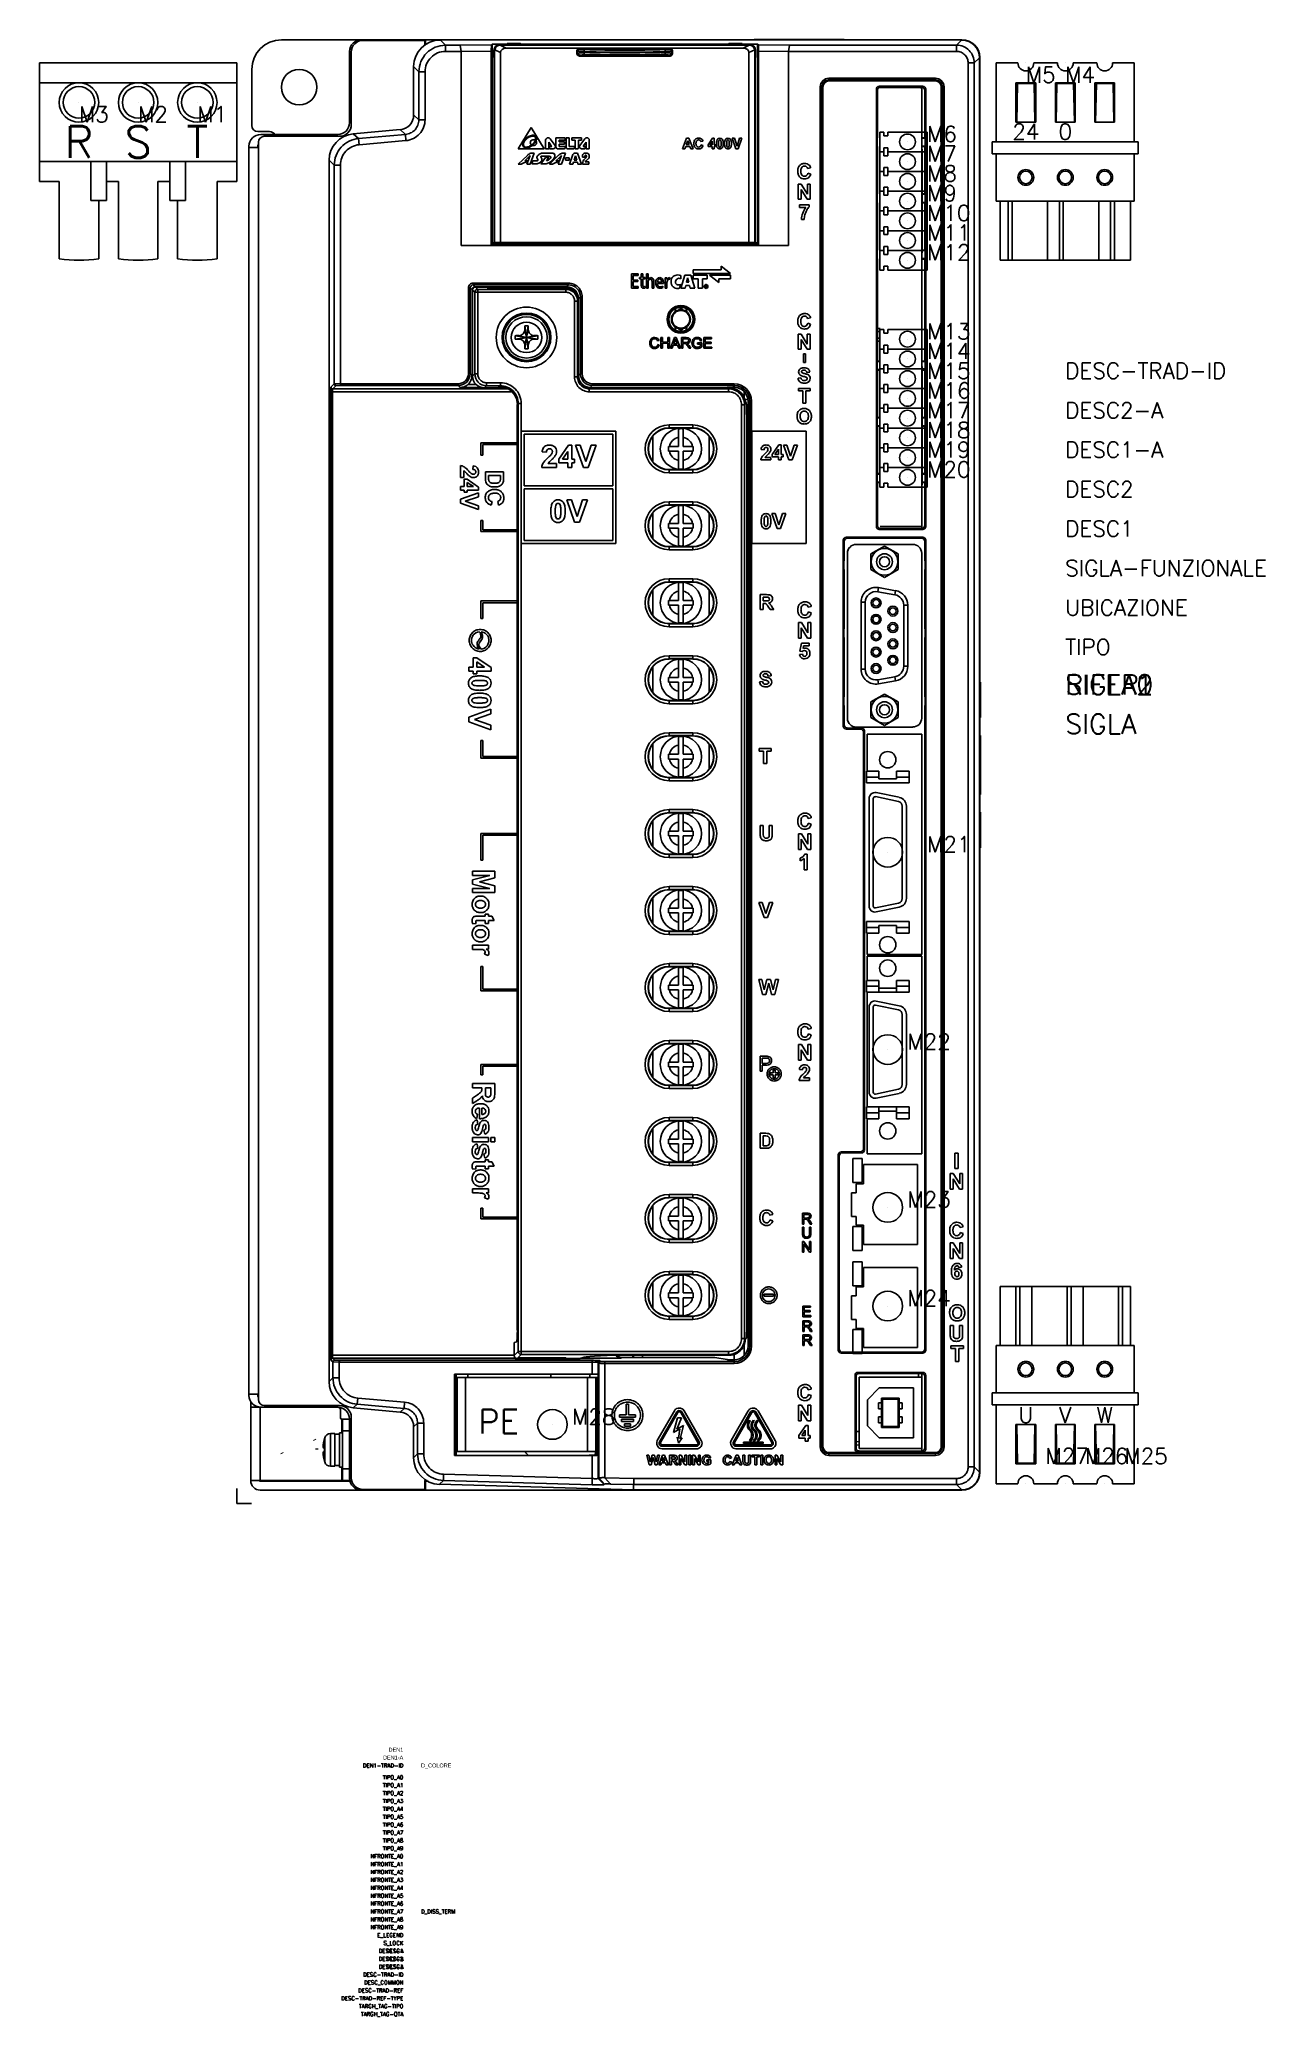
# Model space of a CAD drawing. Extents: x -25 to 130, y -65 to 185.
import ezdxf
from ezdxf.enums import TextEntityAlignment as Align

# ---------------------------------------------------------------- set-up
doc = ezdxf.new("R2010")
doc.units = 0
doc.header["$LTSCALE"] = 4
for name, pattern in [('AM_ISO08W050', [18, 12, -1.5, 3, -1.5]), ('DOT', [6.35, 0, -6.35]), ('PHANTOM', [63.5, 31.75, -6.35, 6.35, -6.35, 6.35, -6.35])]:
    doc.linetypes.add(name, pattern=pattern)
doc.layers.get('0').update_dxf_attribs({"linetype": 'CONTINUOUS'})
doc.layers.add('02___PRT_ALL_AXES', color=7, linetype='CONTINUOUS')
doc.layers.add('03___PRT_ALL_CURVES', color=7, linetype='CONTINUOUS')
doc.layers.add('AM_10', color=7, linetype='AM_ISO08W050', lineweight=50)
doc.styles.add('E_Comp-Data', font='arial.ttf')
doc.styles.add('E_Default-Att', font='romans.shx')
doc.styles.add('E_Desc', font='arial.ttf')
doc.styles.add('E_Lang-ID', font='romans.shx')
doc.styles.get("Standard").update_dxf_attribs({"font": 'romans.shx'})

msp = doc.modelspace()

# ---------------------------------------------------------------- texts
for s, width, gutter_width, insert, char_height, attachment_point in [('R', 5, 1, (-20, 172.5), 4, 5), ('S', 5, 1, (-12.5, 172.5), 4, 5), ('T', 5, 1, (-5, 172.5), 4, 5), ('24', 5, 1, (100, 173.8), 2, 5), ('0', 5, 1, (105, 173.8), 2, 5), ('PE', 5.625, 0.75, (30.62, 11.88), 3, 1), ('U', 5, 1, (100, 11.2), 2, 5), ('V', 5, 1, (105, 11.2), 2, 5), ('W', 5, 1, (110, 11.2), 2, 5)]:
    msp.add_mtext_dynamic_manual_height_columns(s, width=width, gutter_width=gutter_width, heights=[0], dxfattribs=dict(insert=insert, char_height=char_height, attachment_point=attachment_point))
at = {"flags": 9}
for tag, p, s, height in [('F5', (100, 182.5), '', 0.00001), ('F4', (105, 182.5), '', 0.00001), ('F3', (-20, 177.5), '', 0.00001), ('F2', (-12.5, 177.5), '', 0.00001), ('F1', (-5, 177.5), '', 0.00001), ('F6', (85, 172.5), '', 0.00001), ('F7', (85, 170), '', 0.00001), ('F8', (85, 167.5), '', 0.00001), ('F9', (85, 165), '', 0.00001), ('F10', (85, 162.5), '', 0.00001), ('F11', (85, 160), '', 0.00001), ('F12', (85, 157.5), '', 0.00001), ('F13', (85, 147.5), '', 0.00001), ('F14', (85, 145), '', 0.00001), ('F15', (85, 142.5), '', 0.00001), ('F16', (85, 140), '', 0.00001), ('F17', (85, 137.5), '', 0.00001), ('F18', (85, 135), '', 0.00001), ('F19', (85, 132.5), '', 0.00001), ('F20', (85, 130), '', 0.00001), ('F21', (82.5, 82.5), '', 0.00001), ('F22', (82.5, 57.5), '', 0.00001), ('F23', (82.5, 37.5), '', 0.00001), ('F24', (82.5, 25), '', 0.00001), ('F28', (40, 10), '', 0.00001), ('TIPOSIG', (0, 0), '3', 0.00000001), ('POSIZIONE', (0, 0), '', 0.00000001), ('P-TABELLA', (0, 0), '', 0.00000001), ('T-TABELLA', (0, 0), '', 0.00000001), ('H-TABELLA', (0, 0), '', 0.00000001), ('CODICE', (0, 0), '1xNNN', 0.00000001), ('NOTE1', (0, 0), '', 0.00000001), ('NOTE2', (0, 0), '', 0.00000001), ('F27', (100, 2.5), '', 0.00001), ('F26', (105, 2.5), '', 0.00001), ('F25', (110, 2.5), '', 0.00001)]:
    msp.add_attdef(tag, p, s, height=height, dxfattribs=at)
at = {"color": 4, "flags": 8}
for tag, p in [('M5', (100, 180)), ('M4', (105, 180)), ('M3', (-20, 175)), ('M2', (-12.5, 175)), ('M1', (-5, 175)), ('M6', (87.5, 172.5)), ('M7', (87.5, 170)), ('M8', (87.5, 167.5)), ('M9', (87.5, 165)), ('M10', (87.5, 162.5)), ('M11', (87.5, 160)), ('M12', (87.5, 157.5)), ('M13', (87.5, 147.5)), ('M14', (87.5, 145)), ('M15', (87.5, 142.5)), ('M16', (87.5, 140)), ('M17', (87.5, 137.5)), ('M18', (87.5, 135)), ('M19', (87.5, 132.5)), ('M20', (87.5, 130)), ('M21', (87.5, 82.5)), ('M22', (85, 57.5)), ('M23', (85, 37.5)), ('M24', (85, 25)), ('M28', (42.5, 10)), ('M27', (102.5, 5)), ('M26', (107.5, 5)), ('M25', (112.5, 5))]:
    msp.add_attdef(tag, p, '', height=2, dxfattribs=at)
at = {"color": 3}
for tag, p, s, height, flags in [('DESC-TRAD-ID', (105, 142.5), '', 2, 8), ('DESC2-A', (105, 137.5), '', 2, 8), ('DESC1-A', (105, 132.5), '', 2, 8), ('DESC2', (105, 127.5), '', 2, 8), ('DESC1', (105, 122.5), '', 2, 8), ('SIGLA-FUNZIONALE', (105, 117.5), '', 2, 9), ('UBICAZIONE', (105, 112.5), '', 2, 8), ('TIPO', (105, 107.5), '', 2, 9), ('SIGLA0', (105, 102.5), '', 2.5, 9), ('SIGLA1', (105, 102.5), '', 2.5, 9), ('SIGLA2', (105, 102.5), '', 2.5, 9), ('RIFER', (105, 102.5), 'RIFER ?', 2.5, 8), ('SIGLA', (105, 97.5), 'SIGLA ?', 2.5, 8)]:
    msp.add_attdef(tag, p, s, height=height, dxfattribs=dict(at, flags=flags))
at = {"color": 3, "flags": 9}
for tag, text, style, p in [('DEN1-A', '', 'E_Desc', (21.1, -32.45)), ('DEN1', '', 'E_Desc', (21.1, -31.45)), ('TIPO_A0', '', 'E_Default-Att', (21.1, -34.95)), ('TIPO_A1', '', 'E_Default-Att', (21.1, -35.95)), ('TIPO_A2', '', 'E_Default-Att', (21.1, -36.95)), ('TIPO_A3', '', 'E_Default-Att', (21.1, -37.95)), ('TIPO_A4', '', 'E_Default-Att', (21.1, -38.95)), ('TIPO_A5', '', 'E_Default-Att', (21.1, -39.95)), ('TIPO_A6', '', 'E_Default-Att', (21.1, -40.95)), ('TIPO_A7', '', 'E_Default-Att', (21.1, -41.95)), ('TIPO_A8', '', 'E_Default-Att', (21.1, -42.95)), ('NFRONTE_A0', '', 'E_Default-Att', (21.1, -44.95)), ('TIPO_A9', '', 'E_Default-Att', (21.1, -43.95)), ('NFRONTE_A1', '', 'E_Default-Att', (21.1, -45.95)), ('NFRONTE_A2', '', 'E_Default-Att', (21.1, -46.95)), ('NFRONTE_A3', '', 'E_Default-Att', (21.1, -47.95)), ('NFRONTE_A4', '', 'E_Default-Att', (21.1, -48.95)), ('NFRONTE_A5', '', 'E_Default-Att', (21.1, -49.95)), ('NFRONTE_A6', '', 'E_Default-Att', (21.1, -50.95)), ('NFRONTE_A7', '', 'E_Default-Att', (21.1, -51.95)), ('NFRONTE_A8', '', 'E_Default-Att', (21.1, -52.95)), ('NFRONTE_A9', '', 'E_Default-Att', (21.1, -53.95)), ('E_LEGEND', '', 'E_Default-Att', (21.1, -54.95)), ('DESC1-A', '', 'E_Default-Att', (21.1, -56.95)), ('DESC2-A', '', 'E_Default-Att', (21.1, -57.95)), ('S_LOCK', '', 'E_Default-Att', (21.1, -55.95)), ('DESC1', '', 'E_Default-Att', (21.1, -56.95)), ('DESC2', '', 'E_Default-Att', (21.1, -57.95)), ('DESC3-A', '', 'E_Default-Att', (21.1, -58.95)), ('DESC3', '', 'E_Default-Att', (21.1, -58.95)), ('DESC-TRAD-REF-TYPE', 'P', 'E_Default-Att', (21.1, -62.95)), ('DESC-TRAD-REF', '', 'E_Default-Att', (21.1, -61.95)), ('DESC_COMMON', '', 'E_Default-Att', (21.1, -60.95)), ('TARGH_TAG-TIPO', '', 'E_Default-Att', (21.1, -63.95)), ('TARGH_TAG-QTA', '', 'E_Default-Att', (21.1, -64.95))]:
    msp.add_attdef(tag, text=text, height=0.5, dxfattribs=dict(at, style=style)).set_placement(p, align=Align.RIGHT)
at = {"color": 2, "flags": 9}
for tag, style, p in [('DEN1-TRAD-ID', 'E_Lang-ID', (21.1, -33.45)), ('DESC-TRAD-ID', 'E_Default-Att', (21.1, -59.95))]:
    msp.add_attdef(tag, text='E_None', height=0.5, dxfattribs=dict(at, style=style)).set_placement(p, align=Align.RIGHT)
at = {"color": 3, "flags": 9}
for tag, p, style in [('D_COLORE', (23.35, -33.45), 'E_Comp-Data'), ('D_DISS_TERM', (23.35, -51.95), 'E_Default-Att')]:
    msp.add_attdef(tag, p, '', height=0.5, dxfattribs=dict(at, style=style))

# ---------------------------------------------------------------- linework, layer by layer
at = {"color": 7, "linetype": 'Continuous'}
for p, q in [((5.66, 185.44), (91.91, 185.44)), ((23.84, 185.36), (16.01, 185.36)), ((23.84, 184.78), (23.84, 185.36)), ((23.91, 185.44), (23.91, 184.84)), ((26.45, 184.75), (25.79, 185.41)), ((91.89, 185.41), (25.79, 185.41)), ((65.59, 185.47), (76.99, 185.47)), ((91.23, 184.75), (91.89, 185.41)), ((14.29, 174.94), (14.29, 183.94)), ((14.51, 183.86), (14.51, 174.71)), ((26.45, 183.97), (26.45, 184.75)), ((28.32, 184.75), (26.45, 184.75)), ((28.44, 183.97), (26.45, 183.97)), ((28.32, 184.75), (32.27, 184.8)), ((28.32, 184.75), (28.44, 183.97)), ((28.44, 183.97), (32.23, 184.01)), ((28.44, 159.36), (28.44, 183.97)), ((32.27, 184.8), (32.23, 184.01)), ((32.23, 159.6), (32.23, 184.01)), ((32.27, 184.8), (32.36, 184.89)), ((32.36, 184.89), (32.36, 159.72)), ((34.26, 184.89), (32.36, 184.89)), ((32.59, 183.19), (32.59, 184.09)), ((32.67, 184.01), (32.59, 184.09)), ((32.63, 183.19), (32.59, 183.19)), ((32.67, 184.01), (32.67, 159.74)), ((33.42, 183.82), (32.69, 184.18)), ((33.42, 184.76), (33.34, 184.84)), ((64.99, 184.84), (33.34, 184.84)), ((34.14, 184.38), (33.39, 184.76)), ((64.91, 184.76), (33.42, 184.76)), ((33.42, 183.82), (33.42, 159.75)), ((64.19, 184.38), (34.14, 184.38)), ((34.27, 184.98), (34.26, 184.89)), ((34.26, 184.89), (34.26, 184.84)), ((34.27, 184.98), (34.27, 184.84)), ((35.97, 184.98), (34.27, 184.98)), ((35.97, 184.98), (35.97, 184.84)), ((35.97, 184.98), (36.02, 184.89)), ((36.02, 184.89), (62.31, 184.89)), ((43.08, 183.98), (43.08, 183.74)), ((43.08, 183.98), (43.2, 183.98)), ((43.08, 183.74), (43.2, 183.74)), ((43.2, 183.98), (43.2, 183.74)), ((43.59, 184.37), (43.59, 184.22)), ((54.73, 184.37), (43.59, 184.37)), ((54.73, 184.22), (43.59, 184.22)), ((43.59, 183.35), (43.59, 183.5)), ((43.59, 183.5), (54.73, 183.5)), ((43.59, 183.35), (54.73, 183.35)), ((44.02, 183.79), (44.02, 183.93)), ((50.25, 183.86), (48.07, 183.86)), ((54.3, 183.93), (54.3, 183.79)), ((54.73, 184.37), (54.73, 184.22)), ((54.73, 183.35), (54.73, 183.5)), ((55.12, 183.74), (55.12, 183.98)), ((55.24, 183.98), (55.12, 183.98)), ((55.24, 183.74), (55.12, 183.74)), ((55.24, 183.74), (55.24, 183.98)), ((62.36, 184.98), (62.31, 184.89)), ((62.36, 184.98), (62.36, 184.84)), ((64.05, 184.98), (62.36, 184.98)), ((64.05, 184.84), (64.05, 184.98)), ((64.05, 184.98), (64.07, 184.89)), ((64.07, 184.84), (64.07, 184.89)), ((66.01, 184.89), (64.07, 184.89)), ((64.93, 184.76), (64.19, 184.38)), ((64.99, 184.84), (64.91, 184.76)), ((65.64, 184.18), (64.91, 183.82)), ((64.91, 159.75), (64.91, 183.82)), ((65.74, 184.09), (65.66, 184.01)), ((65.66, 159.74), (65.66, 184.01)), ((65.7, 183.19), (65.74, 183.19)), ((65.74, 184.09), (65.74, 183.19)), ((66.01, 159.72), (66.01, 184.89)), ((66.01, 184.89), (66.1, 184.8)), ((66.14, 184.01), (66.1, 184.8)), ((66.1, 184.8), (70.05, 184.75)), ((66.14, 184.01), (66.14, 159.6)), ((66.14, 184.01), (69.93, 183.97)), ((69.93, 183.97), (70.05, 184.75)), ((69.93, 183.97), (69.93, 159.36)), ((91.23, 183.97), (69.93, 183.97)), ((91.23, 184.75), (70.05, 184.75)), ((91.23, 183.97), (91.23, 184.75)), ((93.47, 182.5), (94.14, 183.16)), ((94.14, 3.96), (94.14, 183.16)), ((94.16, 3.94), (94.16, 183.19)), ((1.91, 174.56), (1.91, 181.69)), ((22.41, 182.04), (22.41, 175.91)), ((23.08, 181.38), (22.41, 182.04)), ((23.08, 181.38), (23.08, 175.31)), ((23.86, 181.38), (23.08, 181.38)), ((23.86, 181.38), (23.86, 175.31)), ((32.64, 182.81), (32.64, 159.73)), ((65.69, 159.73), (65.69, 182.81)), ((75.04, 180.57), (75.04, 180.22)), ((75.04, 180.57), (88.54, 180.57)), ((75.04, 180.35), (88.54, 180.35)), ((88.54, 180.57), (88.54, 180.22)), ((92.69, 4.62), (92.69, 182.5)), ((92.69, 182.5), (93.47, 182.5)), ((93.47, 4.62), (93.47, 182.5)), ((73.93, 7.19), (73.93, 179.47)), ((73.93, 179.47), (74.29, 179.47)), ((74.16, 7.19), (74.16, 179.47)), ((74.29, 179.47), (74.29, 7.19)), ((88.54, 180.22), (75.04, 180.22)), ((81.06, 179.17), (81.06, 123.77)), ((81.06, 179.17), (81.19, 179.03)), ((81.19, 179.03), (81.19, 173.03)), ((81.43, 179.54), (81.56, 179.41)), ((86.95, 179.54), (81.43, 179.54)), ((86.81, 179.41), (81.56, 179.41)), ((86.95, 179.54), (86.81, 179.41)), ((86.81, 123.53), (86.81, 179.41)), ((87.32, 179.17), (87.19, 179.03)), ((87.19, 173.03), (87.19, 179.03)), ((87.32, 123.77), (87.32, 179.17)), ((89.29, 7.19), (89.29, 179.47)), ((89.64, 179.47), (89.29, 179.47)), ((89.42, 179.47), (89.42, 7.19)), ((89.64, 179.47), (89.64, 7.19)), ((22.41, 175.91), (23.08, 175.31)), ((2.66, 173.81), (4.16, 173.81)), ((3.04, 173.44), (12.79, 173.44)), ((3.49, 173.21), (13.01, 173.21)), ((14.77, 173.53), (20.7, 174.05)), ((15.43, 172.92), (14.77, 173.53)), ((21.37, 173.44), (15.43, 172.92)), ((15.5, 172.14), (15.43, 172.92)), ((20.7, 174.05), (21.37, 173.44)), ((21.43, 172.66), (21.37, 173.44)), ((23.86, 175.31), (23.08, 175.31)), ((37.32, 174.34), (35.67, 171.63)), ((38.95, 171.63), (37.32, 174.34)), ((40.33, 172.03), (39.73, 172.89)), ((40.45, 171.82), (40.45, 173)), ((40.45, 173), (41.61, 173)), ((41.61, 173), (41.61, 172.71)), ((41.73, 171.82), (41.73, 173)), ((41.73, 173), (42.12, 173)), ((42.12, 173), (42.12, 171.93)), ((42.48, 172.71), (42.48, 173)), ((42.48, 173), (43.69, 173)), ((43.48, 172.03), (44.09, 172.89)), ((43.69, 173), (43.69, 172.71)), ((56.5, 171.63), (57.01, 172.96)), ((57.01, 172.96), (57.29, 172.96)), ((57.29, 172.96), (57.83, 171.63)), ((59.72, 172.12), (60.29, 172.96)), ((60.29, 172.96), (60.51, 172.96)), ((60.51, 172.96), (60.51, 172.12)), ((63.25, 171.63), (62.78, 172.96)), ((62.78, 172.96), (63.07, 172.96)), ((63.07, 172.96), (63.4, 171.98)), ((63.4, 171.98), (63.72, 172.96)), ((64.01, 172.96), (63.54, 171.63)), ((63.72, 172.96), (64.01, 172.96)), ((81.19, 173.03), (81.14, 172.98)), ((81.14, 171.96), (81.14, 172.98)), ((86.81, 173.03), (87.19, 173.03)), ((86.81, 172.98), (87.24, 172.98)), ((87.19, 173.03), (87.24, 172.98)), ((87.24, 171.96), (87.24, 172.98)), ((1.54, 13.69), (1.54, 171.94)), ((1.54, 171.79), (2.74, 171.79)), ((2.66, 171.79), (2.66, 171.94)), ((2.74, 171.94), (2.66, 171.94)), ((2.74, 13.16), (2.74, 172.46)), ((21.43, 172.66), (15.5, 172.14)), ((35.67, 171.63), (38.95, 171.63)), ((36.83, 170.79), (35.67, 169.69)), ((36.49, 170.11), (36.85, 170.45)), ((36.85, 170.45), (37.2, 170.79)), ((37.2, 170.79), (36.93, 170.11)), ((37.2, 169.69), (37.7, 171.09)), ((37.7, 171.09), (37.41, 171.09)), ((38.17, 170.21), (38.05, 170.43)), ((38.52, 169.7), (39.11, 170.54)), ((38.55, 170.6), (38.63, 170.45)), ((39.22, 170.69), (38.64, 170.69)), ((38.85, 171.09), (39.9, 171.09)), ((39.11, 170.54), (39.56, 170.54)), ((39.14, 172.73), (39.14, 171.63)), ((39.14, 171.63), (39.55, 171.63)), ((39.22, 170.69), (39.22, 170.69)), ((39.64, 170.68), (39.22, 170.69)), ((39.56, 170.54), (39.26, 170.11)), ((39.55, 171.63), (39.55, 172.46)), ((39.55, 172.46), (39.86, 172.01)), ((39.63, 169.69), (40.79, 170.8)), ((39.66, 170.67), (39.64, 170.68)), ((39.65, 171.93), (39.65, 171.63)), ((39.92, 171.93), (39.65, 171.93)), ((39.65, 171.63), (40.11, 171.63)), ((39.86, 172.01), (39.92, 171.93)), ((40.8, 170.45), (40.45, 170.11)), ((41.52, 171.63), (40.64, 171.63)), ((41.15, 170.79), (40.8, 170.45)), ((40.86, 172.71), (40.86, 172.51)), ((41.61, 172.71), (40.86, 172.71)), ((40.86, 172.51), (41.52, 172.51)), ((40.86, 172.22), (40.86, 171.93)), ((41.52, 172.22), (40.86, 172.22)), ((40.86, 171.93), (41.61, 171.93)), ((40.89, 170.11), (41.15, 170.79)), ((41.65, 171.09), (41.15, 169.69)), ((41.37, 171.09), (41.65, 171.09)), ((41.52, 172.51), (41.52, 172.22)), ((41.61, 171.93), (41.61, 171.72)), ((41.65, 170.19), (41.65, 170.5)), ((41.65, 170.5), (42.14, 170.5)), ((42.69, 171.63), (41.92, 171.63)), ((42.12, 171.93), (42.78, 171.93)), ((42.14, 170.5), (42.14, 170.19)), ((42.61, 170.91), (42.16, 169.69)), ((42.88, 172.71), (42.48, 172.71)), ((42.75, 170.19), (42.92, 170.73)), ((42.78, 171.93), (42.78, 171.72)), ((42.88, 171.63), (42.88, 172.71)), ((43.19, 171.63), (42.88, 171.63)), ((43.16, 171.09), (42.88, 171.09)), ((42.92, 170.73), (43.1, 170.19)), ((43.69, 169.69), (43.16, 171.09)), ((43.29, 172.71), (43.29, 171.73)), ((43.69, 172.71), (43.29, 172.71)), ((44.16, 171.63), (43.7, 171.63)), ((44.12, 170.57), (43.8, 170.57)), ((43.95, 172.01), (43.89, 171.93)), ((43.89, 171.93), (44.16, 171.93)), ((44.26, 172.45), (43.95, 172.01)), ((44.13, 170.65), (44.12, 170.57)), ((44.16, 171.93), (44.16, 171.63)), ((44.26, 171.63), (44.26, 172.45)), ((44.67, 171.63), (44.26, 171.63)), ((44.67, 172.73), (44.67, 171.63)), ((56.78, 171.63), (56.5, 171.63)), ((56.89, 171.93), (56.78, 171.63)), ((57.42, 171.93), (56.89, 171.93)), ((57.15, 172.65), (56.97, 172.16)), ((56.97, 172.16), (57.33, 172.16)), ((57.33, 172.16), (57.15, 172.65)), ((57.54, 171.63), (57.42, 171.93)), ((57.83, 171.63), (57.54, 171.63)), ((59.07, 172.59), (58.81, 172.53)), ((58.82, 172.12), (59.08, 172.04)), ((59.72, 171.9), (59.72, 172.12)), ((60.26, 171.9), (59.72, 171.9)), ((60.26, 172.58), (59.96, 172.12)), ((59.96, 172.12), (60.26, 172.12)), ((60.26, 172.12), (60.26, 172.58)), ((60.26, 171.63), (60.26, 171.9)), ((60.51, 171.63), (60.26, 171.63)), ((60.51, 172.12), (60.67, 172.12)), ((60.51, 171.9), (60.51, 171.63)), ((60.67, 171.9), (60.51, 171.9)), ((60.67, 172.12), (60.67, 171.9)), ((63.54, 171.63), (63.25, 171.63)), ((81.19, 171.91), (81.14, 171.96)), ((81.19, 171.91), (81.19, 165.91)), ((87.24, 171.96), (86.81, 171.96)), ((87.19, 171.91), (86.81, 171.91)), ((87.19, 171.91), (87.24, 171.96)), ((87.19, 165.91), (87.19, 171.91)), ((11.69, 15.46), (11.69, 170.17)), ((12.35, 169.56), (11.69, 170.17)), ((12.35, 169.56), (12.35, 141.84)), ((13.13, 169.56), (12.35, 169.56)), ((13.13, 169.56), (13.13, 141.86)), ((35.67, 169.69), (36.06, 169.69)), ((36.06, 169.69), (36.85, 170.04)), ((36.85, 170.11), (36.49, 170.11)), ((36.85, 169.92), (36.75, 169.69)), ((36.75, 169.69), (36.85, 169.69)), ((36.93, 170.11), (36.85, 170.11)), ((36.85, 170.04), (36.91, 170.07)), ((36.91, 170.07), (36.85, 169.92)), ((36.85, 169.69), (37.2, 169.69)), ((37.39, 169.7), (37.54, 170.11)), ((37.83, 169.7), (37.39, 169.7)), ((37.54, 170.11), (38.04, 170.11)), ((38.91, 169.7), (38.52, 169.7)), ((40.02, 169.69), (39.63, 169.69)), ((40.8, 170.04), (40.02, 169.69)), ((40.45, 170.11), (40.89, 170.11)), ((40.71, 169.69), (40.8, 169.92)), ((41.15, 169.69), (40.71, 169.69)), ((40.87, 170.07), (40.8, 170.04)), ((40.8, 169.92), (40.87, 170.07)), ((42.14, 170.19), (41.65, 170.19)), ((42.16, 169.69), (42.6, 169.69)), ((42.6, 169.69), (42.68, 169.92)), ((42.68, 169.92), (43.17, 169.92)), ((43.1, 170.19), (42.75, 170.19)), ((43.17, 169.92), (43.24, 169.69)), ((43.24, 169.69), (43.69, 169.69)), ((44.63, 169.69), (43.82, 169.69)), ((44.17, 169.97), (44.63, 169.97)), ((44.63, 169.97), (44.63, 169.69)), ((72.73, 169.22), (72.36, 169.13)), ((72.37, 168.54), (72.74, 168.42)), ((71.16, 165.26), (71.16, 167.15)), ((71.16, 167.15), (71.53, 167.15)), ((71.52, 166.49), (71.52, 165.26)), ((72.28, 165.26), (71.52, 166.49)), ((71.53, 167.15), (72.31, 165.89)), ((72.31, 165.89), (72.31, 167.15)), ((72.31, 167.15), (72.66, 167.15)), ((72.66, 167.15), (72.66, 165.26)), ((81.19, 165.91), (81.14, 165.86)), ((81.14, 164.83), (81.14, 165.86)), ((86.81, 165.91), (87.19, 165.91)), ((86.81, 165.86), (87.24, 165.86)), ((87.19, 165.91), (87.24, 165.86)), ((87.24, 164.83), (87.24, 165.86)), ((71.52, 165.26), (71.16, 165.26)), ((71.31, 164.2), (71.31, 164.54)), ((71.31, 164.54), (72.55, 164.54)), ((72.13, 164.2), (71.31, 164.2)), ((72.66, 165.26), (72.28, 165.26)), ((72.55, 164.54), (72.55, 164.28)), ((81.19, 164.78), (81.14, 164.83)), ((81.19, 164.78), (81.19, 158.78)), ((87.24, 164.83), (86.81, 164.83)), ((87.19, 164.78), (86.81, 164.78)), ((87.19, 164.78), (87.24, 164.83)), ((87.19, 158.78), (87.19, 164.78)), ((71.91, 162.67), (71.56, 162.67)), ((32.24, 159.41), (28.44, 159.36)), ((69.93, 159.36), (28.44, 159.36)), ((32.36, 159.72), (32.23, 159.6)), ((32.24, 159.41), (32.23, 159.6)), ((34.88, 159.6), (32.24, 159.6)), ((34.88, 159.41), (32.24, 159.41)), ((32.36, 159.72), (34.31, 159.72)), ((32.64, 159.73), (32.67, 159.74)), ((32.64, 159.73), (34.31, 159.73)), ((33.42, 159.75), (32.67, 159.74)), ((33.42, 159.75), (64.91, 159.75)), ((34.31, 159.72), (34.31, 159.73)), ((35.06, 159.72), (34.31, 159.72)), ((34.88, 159.41), (34.88, 159.72)), ((35.99, 159.53), (34.88, 159.53)), ((35.06, 159.53), (35.06, 159.71)), ((35.06, 159.71), (35.94, 159.71)), ((35.94, 159.71), (35.96, 159.73)), ((35.94, 159.71), (35.94, 159.53)), ((35.96, 159.73), (62.36, 159.73)), ((36, 159.56), (35.99, 159.53)), ((36, 159.73), (36, 159.56)), ((36, 159.56), (36.05, 159.49)), ((36.05, 159.73), (36.05, 159.49)), ((36.05, 159.49), (62.28, 159.49)), ((62.28, 159.73), (62.28, 159.49)), ((62.32, 159.56), (62.28, 159.49)), ((62.32, 159.73), (62.32, 159.56)), ((62.33, 159.53), (62.32, 159.56)), ((62.33, 159.53), (63.45, 159.53)), ((62.38, 159.71), (62.36, 159.73)), ((62.38, 159.53), (62.38, 159.71)), ((62.38, 159.71), (63.26, 159.71)), ((64.01, 159.72), (63.26, 159.72)), ((63.26, 159.71), (63.26, 159.53)), ((63.45, 159.41), (63.45, 159.72)), ((66.13, 159.6), (63.45, 159.6)), ((66.13, 159.41), (63.45, 159.41)), ((64.01, 159.72), (64.01, 159.73)), ((64.01, 159.73), (65.69, 159.73)), ((64.01, 159.72), (66.01, 159.72)), ((65.66, 159.74), (64.91, 159.75)), ((65.69, 159.73), (65.66, 159.74)), ((66.14, 159.6), (66.01, 159.72)), ((66.13, 159.41), (66.13, 159.6)), ((69.93, 159.36), (66.13, 159.41)), ((81.19, 158.78), (81.14, 158.73)), ((81.14, 157.71), (81.14, 158.73)), ((86.81, 158.78), (87.19, 158.78)), ((86.81, 158.73), (87.24, 158.73)), ((87.19, 158.78), (87.24, 158.73)), ((87.24, 157.71), (87.24, 158.73)), ((50.02, 155.77), (50.02, 153.98)), ((50.85, 155.77), (50.02, 155.77)), ((50.24, 155), (50.24, 155.57)), ((50.24, 155.57), (50.85, 155.57)), ((50.85, 155.57), (50.85, 155.77)), ((51.05, 155.3), (51.05, 155.13)), ((51.26, 155.3), (51.05, 155.3)), ((51.26, 155.77), (51.26, 155.3)), ((51.47, 155.77), (51.26, 155.77)), ((51.47, 155.3), (51.47, 155.77)), ((51.74, 155.3), (51.47, 155.3)), ((51.74, 155.13), (51.74, 155.3)), ((51.93, 155.77), (51.93, 153.98)), ((52.14, 155.77), (51.93, 155.77)), ((52.14, 155.11), (52.14, 155.77)), ((54.89, 155.09), (54.89, 155.3)), ((56.27, 155.59), (56.27, 155.15)), ((56.78, 155.62), (56.28, 153.95)), ((57.53, 155.62), (56.78, 155.62)), ((58.03, 153.95), (57.53, 155.62)), ((57.86, 156.3), (57.86, 155.81)), ((61.38, 156.3), (57.86, 156.3)), ((57.86, 155.81), (62.56, 155.81)), ((57.86, 155.13), (57.86, 155.62)), ((57.86, 155.62), (59.62, 155.62)), ((59.62, 155.62), (59.62, 155.13)), ((59.92, 155.62), (61.09, 154.68)), ((62.56, 155.62), (59.92, 155.62)), ((61.38, 156.74), (61.38, 156.3)), ((62.56, 155.81), (61.38, 156.74)), ((62.56, 155.13), (62.56, 155.62)), ((81.19, 157.66), (81.14, 157.71)), ((81.19, 157.66), (81.19, 144.72)), ((87.24, 157.71), (86.81, 157.71)), ((87.19, 157.66), (86.81, 157.66)), ((87.19, 157.66), (87.24, 157.71)), ((87.19, 144.72), (87.19, 157.66)), ((29.35, 143.14), (29.35, 154)), ((29.35, 154), (29.58, 154)), ((29.58, 143.14), (29.58, 154)), ((29.58, 154), (29.81, 153.77)), ((29.81, 153.77), (29.81, 142.9)), ((29.89, 153.73), (29.89, 142.83)), ((30.16, 153.45), (29.89, 153.73)), ((29.95, 154.6), (29.95, 154.38)), ((29.95, 154.6), (42.05, 154.6)), ((29.95, 154.38), (30.19, 154.14)), ((29.95, 154.38), (42.05, 154.38)), ((30.16, 153.45), (30.16, 143.11)), ((41.69, 153.45), (30.16, 153.45)), ((41.81, 154.14), (30.19, 154.14)), ((30.54, 153.82), (30.26, 154.1)), ((31.76, 154.1), (30.26, 154.1)), ((30.54, 143.11), (30.54, 153.82)), ((41.69, 153.82), (30.54, 153.82)), ((31.76, 154.1), (31.82, 153.94)), ((41.8, 153.94), (31.82, 153.94)), ((41.69, 153.82), (41.8, 153.94)), ((41.69, 153.45), (41.69, 153.82)), ((42.05, 154.38), (41.81, 154.14)), ((42.05, 154.6), (42.05, 154.38)), ((43.55, 152.88), (43.31, 152.64)), ((43.55, 152.88), (43.55, 143.14)), ((43.77, 152.88), (43.55, 152.88)), ((43.77, 152.88), (43.77, 143.14)), ((50.02, 153.98), (50.89, 153.98)), ((50.82, 155), (50.24, 155)), ((50.24, 154.17), (50.24, 154.81)), ((50.24, 154.81), (50.82, 154.81)), ((50.89, 154.17), (50.24, 154.17)), ((50.82, 154.81), (50.82, 155)), ((50.89, 153.98), (50.89, 154.17)), ((51.05, 155.13), (51.26, 155.13)), ((51.26, 155.13), (51.26, 154.29)), ((51.47, 154.36), (51.47, 155.13)), ((51.47, 155.13), (51.74, 155.13)), ((51.74, 154.01), (51.74, 154.18)), ((51.93, 153.98), (52.14, 153.98)), ((52.14, 153.98), (52.14, 154.76)), ((52.63, 154.82), (52.63, 153.98)), ((52.63, 153.98), (52.85, 153.98)), ((52.85, 153.98), (52.85, 154.89)), ((53.85, 154.73), (53.32, 154.73)), ((53.32, 154.57), (54.06, 154.57)), ((53.99, 154.04), (53.98, 154.23)), ((54.06, 154.57), (54.06, 154.68)), ((54.5, 155.29), (54.29, 155.29)), ((54.3, 155), (54.3, 153.98)), ((54.3, 153.98), (54.52, 153.98)), ((54.51, 155.08), (54.5, 155.29)), ((54.52, 153.98), (54.52, 154.67)), ((56.27, 154.43), (56.12, 153.95)), ((56.28, 153.95), (56.82, 153.95)), ((56.82, 153.95), (56.91, 154.31)), ((56.91, 154.31), (57.37, 154.31)), ((56.98, 154.71), (57.14, 155.26)), ((57.3, 154.71), (56.98, 154.71)), ((57.14, 155.26), (57.3, 154.71)), ((57.37, 154.31), (57.46, 153.95)), ((57.46, 153.95), (58.03, 153.95)), ((58.47, 155.13), (57.86, 155.13)), ((58.47, 153.95), (58.47, 155.13)), ((59.01, 153.95), (58.47, 153.95)), ((59.01, 155.13), (59.01, 153.95)), ((59.62, 155.13), (59.01, 155.13)), ((59.37, 154.32), (59.37, 154.04)), ((59.48, 154.32), (59.37, 154.32)), ((59.37, 154.04), (59.43, 154.04)), ((59.43, 154.2), (59.43, 154.28)), ((59.43, 154.28), (59.47, 154.28)), ((59.47, 154.2), (59.43, 154.2)), ((59.43, 154.04), (59.43, 154.16)), ((59.43, 154.16), (59.46, 154.16)), ((59.46, 154.16), (59.53, 154.04)), ((59.58, 154.04), (59.51, 154.17)), ((59.53, 154.04), (59.58, 154.04)), ((61.09, 154.68), (61.09, 155.13)), ((61.09, 155.13), (62.56, 155.13)), ((42.81, 142.72), (42.81, 152.33)), ((42.81, 152.33), (43.19, 152.33)), ((43.19, 152.33), (43.3, 152.44)), ((43.19, 142.72), (43.19, 152.33)), ((43.3, 142.83), (43.3, 152.44)), ((43.31, 152.64), (43.31, 142.9)), ((35.27, 147.95), (38.17, 147.52)), ((35.27, 147.52), (38.17, 147.95)), ((35.75, 147.95), (37.69, 147.52)), ((35.75, 147.52), (37.69, 147.95)), ((36.5, 146.77), (36.94, 148.7)), ((36.94, 146.77), (36.5, 148.7)), ((36.51, 146.28), (36.93, 149.19)), ((36.93, 146.28), (36.51, 149.19)), ((71.15, 146.24), (71.15, 148.13)), ((71.15, 148.13), (71.53, 148.13)), ((71.53, 148.13), (72.3, 146.87)), ((72.3, 146.87), (72.3, 148.13)), ((72.3, 148.13), (72.66, 148.13)), ((72.73, 150.2), (72.35, 150.11)), ((72.36, 149.52), (72.73, 149.4)), ((72.66, 148.13), (72.66, 146.24)), ((81.56, 148.86), (81.19, 148.85)), ((81.19, 148.48), (81.56, 148.48)), ((53.33, 147.28), (53.51, 147.33)), ((53.53, 146.77), (53.35, 146.82)), ((53.76, 147.7), (53.76, 146.35)), ((53.94, 147.7), (53.76, 147.7)), ((53.76, 146.35), (53.94, 146.35)), ((53.94, 147.14), (53.94, 147.7)), ((54.64, 147.14), (53.94, 147.14)), ((53.94, 146.35), (53.94, 146.98)), ((53.94, 146.98), (54.64, 146.98)), ((54.64, 147.7), (54.64, 147.14)), ((54.82, 147.7), (54.64, 147.7)), ((54.64, 146.98), (54.64, 146.35)), ((54.64, 146.35), (54.82, 146.35)), ((54.82, 146.35), (54.82, 147.7)), ((55.48, 147.7), (54.97, 146.35)), ((54.97, 146.35), (55.16, 146.35)), ((55.16, 146.35), (55.3, 146.75)), ((55.3, 146.75), (55.87, 146.75)), ((55.36, 146.9), (55.5, 147.3)), ((55.81, 146.9), (55.36, 146.9)), ((55.68, 147.7), (55.48, 147.7)), ((55.67, 147.27), (55.81, 146.9)), ((56.23, 146.35), (55.68, 147.7)), ((55.87, 146.75), (56.03, 146.35)), ((56.03, 146.35), (56.23, 146.35)), ((56.38, 147.7), (56.38, 146.35)), ((56.97, 147.7), (56.38, 147.7)), ((56.38, 146.35), (56.55, 146.35)), ((56.55, 147.1), (56.55, 147.55)), ((56.55, 147.55), (56.98, 147.55)), ((56.94, 147.1), (56.55, 147.1)), ((56.55, 146.35), (56.55, 146.95)), ((56.55, 146.95), (56.76, 146.95)), ((57.16, 146.63), (57.34, 146.35)), ((57.56, 146.35), (57.33, 146.71)), ((57.34, 146.35), (57.56, 146.35)), ((58.37, 147.03), (58.37, 146.88)), ((58.94, 147.03), (58.37, 147.03)), ((58.37, 146.88), (58.76, 146.88)), ((58.76, 147.27), (58.92, 147.32)), ((58.76, 146.88), (58.76, 146.62)), ((58.94, 146.53), (58.94, 147.03)), ((59.2, 147.7), (59.2, 146.35)), ((60.18, 147.7), (59.2, 147.7)), ((59.2, 146.35), (60.21, 146.35)), ((59.38, 147.12), (59.38, 147.54)), ((59.38, 147.54), (60.18, 147.54)), ((60.13, 147.12), (59.38, 147.12)), ((59.38, 146.51), (59.38, 146.96)), ((59.38, 146.96), (60.13, 146.96)), ((60.21, 146.51), (59.38, 146.51)), ((60.13, 146.96), (60.13, 147.12)), ((60.18, 147.54), (60.18, 147.7)), ((60.21, 146.35), (60.21, 146.51)), ((71.51, 146.24), (71.15, 146.24)), ((71.51, 147.47), (71.51, 146.24)), ((72.27, 146.24), (71.51, 147.47)), ((71.84, 144.53), (71.84, 145.65)), ((71.84, 145.65), (72.07, 145.65)), ((72.07, 145.65), (72.07, 144.53)), ((72.66, 146.24), (72.27, 146.24)), ((81.19, 147.62), (81.56, 147.62)), ((81.19, 147.25), (81.56, 147.24)), ((94.19, 146.51), (94.19, 135.11)), ((29.35, 143.14), (29.58, 143.14)), ((29.81, 142.9), (29.58, 143.14)), ((30.16, 143.11), (29.89, 142.83)), ((30.54, 143.11), (30.16, 143.11)), ((43.3, 142.83), (43.19, 142.72)), ((43.55, 143.14), (43.31, 142.9)), ((43.77, 143.14), (43.55, 143.14)), ((72.07, 144.53), (71.84, 144.53)), ((72.61, 143.32), (72.23, 143.3)), ((81.19, 144.72), (81.14, 144.67)), ((81.14, 143.65), (81.14, 144.67)), ((81.14, 144.67), (81.56, 144.67)), ((81.56, 143.65), (81.14, 143.65)), ((81.19, 143.59), (81.14, 143.65)), ((81.19, 144.72), (81.56, 144.72)), ((81.19, 143.59), (81.19, 137.59)), ((81.56, 143.59), (81.19, 143.59)), ((86.81, 144.72), (87.19, 144.72)), ((86.81, 144.66), (87.24, 144.67)), ((87.24, 143.65), (86.81, 143.65)), ((87.19, 143.59), (86.81, 143.59)), ((87.19, 144.72), (87.24, 144.67)), ((87.19, 143.59), (87.24, 143.65)), ((87.19, 137.59), (87.19, 143.59)), ((87.24, 144.67), (87.24, 143.65)), ((11.92, 18.77), (11.92, 140.83)), ((11.92, 140.83), (12.14, 140.83)), ((11.94, 141.43), (12.35, 141.84)), ((12.14, 18.77), (12.14, 140.83)), ((34.88, 140.83), (12.14, 140.83)), ((12.16, 141.2), (12.57, 141.61)), ((12.16, 141.2), (34.4, 141.2)), ((13.13, 141.86), (12.35, 141.83)), ((13.22, 141.64), (12.57, 141.61)), ((13.13, 141.86), (28.08, 141.86)), ((13.22, 141.64), (28.08, 141.64)), ((28.08, 141.86), (28.08, 141.64)), ((28.33, 141.38), (28.08, 141.64)), ((28.33, 141.38), (31.02, 141.38)), ((29.29, 141.76), (30.34, 141.76)), ((31.66, 141.61), (31.39, 141.33)), ((32.43, 141.33), (31.39, 141.33)), ((31.66, 141.98), (31.66, 141.61)), ((31.66, 141.98), (33.42, 141.98)), ((31.66, 141.61), (33.42, 141.61)), ((33.18, 141.37), (33.42, 141.61)), ((33.18, 141.38), (33.95, 141.38)), ((33.42, 141.98), (33.42, 141.61)), ((42.81, 142.72), (43.19, 142.72)), ((43.75, 141.76), (43.84, 141.76)), ((44.43, 141.38), (44.8, 141.38)), ((44.8, 141.33), (44.68, 141.22)), ((44.68, 140.84), (44.68, 141.22)), ((62.32, 141.22), (44.68, 141.22)), ((62.32, 140.84), (44.68, 140.84)), ((45.05, 141.64), (44.8, 141.38)), ((62.43, 141.33), (44.8, 141.33)), ((45.05, 141.86), (45.05, 141.64)), ((45.05, 141.86), (63.04, 141.86)), ((45.05, 141.64), (63.04, 141.64)), ((62.14, 141.38), (61.83, 141.33)), ((62.32, 141.22), (62.43, 141.33)), ((62.32, 140.84), (62.32, 141.22)), ((63.04, 141.41), (62.86, 141.41)), ((63.04, 141.86), (63.04, 141.24)), ((64.31, 140.06), (64.31, 140.83)), ((71.13, 142.58), (71.5, 142.62)), ((71.17, 140.95), (71.17, 141.27)), ((71.17, 141.27), (72.67, 141.27)), ((71.73, 140.95), (71.17, 140.95)), ((71.73, 139.38), (71.73, 140.95)), ((72.11, 140.95), (72.11, 139.38)), ((72.67, 140.95), (72.11, 140.95)), ((72.67, 141.27), (72.67, 140.95)), ((35.55, 139.25), (35.67, 139.36)), ((35.55, 21.97), (35.55, 139.25)), ((35.67, 139.36), (35.67, 19.24)), ((36.04, 139.36), (35.67, 139.36)), ((36.04, 139.36), (36.04, 18.86)), ((63.97, 20.88), (63.97, 139.2)), ((63.97, 139.2), (64.34, 139.2)), ((64.34, 139.2), (64.56, 139.41)), ((64.34, 20.88), (64.34, 139.2)), ((64.62, 137.96), (64.62, 21.69)), ((64.79, 19.94), (64.79, 139.66)), ((65.24, 139.66), (64.79, 139.66)), ((65.02, 139.66), (65.02, 19.94)), ((65.24, 139.66), (65.24, 19.94)), ((72.11, 139.38), (71.73, 139.38)), ((36.04, 135.86), (36.04, 121.62)), ((48.03, 135.86), (36.04, 135.86)), ((36.42, 128.93), (36.42, 135.48)), ((36.42, 135.48), (47.66, 135.48)), ((47.66, 135.48), (47.66, 128.93)), ((48.03, 135.86), (48.03, 121.62)), ((48.03, 121.62), (48.03, 135.86)), ((54.79, 136.65), (54.79, 136.24)), ((54.79, 136.65), (57.79, 136.65)), ((54.79, 136.28), (57.79, 136.28)), ((57.79, 136.24), (54.79, 136.24)), ((55.99, 133.91), (55.99, 136.16)), ((56.59, 136.16), (56.59, 133.91)), ((57.79, 136.24), (57.79, 136.65)), ((65.28, 121.62), (65.28, 135.87)), ((65.28, 135.87), (72.18, 135.87)), ((72.18, 135.87), (72.18, 121.62)), ((81.19, 137.59), (81.14, 137.54)), ((81.14, 136.52), (81.14, 137.54)), ((81.14, 137.54), (81.56, 137.54)), ((81.56, 136.52), (81.14, 136.52)), ((81.19, 136.47), (81.14, 136.52)), ((81.19, 137.59), (81.56, 137.59)), ((81.19, 136.47), (81.19, 130.47)), ((81.56, 136.47), (81.19, 136.47)), ((86.81, 137.59), (87.19, 137.59)), ((86.81, 137.54), (87.24, 137.54)), ((87.24, 136.52), (86.81, 136.53)), ((87.19, 136.47), (86.81, 136.47)), ((87.19, 137.59), (87.24, 137.54)), ((87.19, 136.47), (87.24, 136.52)), ((87.19, 130.47), (87.19, 136.47)), ((87.24, 137.54), (87.24, 136.52)), ((30.95, 134.37), (30.95, 132.83)), ((35.55, 134.37), (30.95, 134.37)), ((30.95, 132.83), (31.18, 132.83)), ((31.18, 132.83), (31.18, 134.15)), ((31.18, 134.15), (35.55, 134.15)), ((39.24, 133.2), (38.7, 133.25)), ((40.8, 132.3), (42.02, 134.08)), ((41.95, 133.26), (41.3, 132.3)), ((41.95, 132.3), (41.95, 133.26)), ((42.02, 134.08), (42.47, 134.08)), ((42.47, 134.08), (42.47, 132.3)), ((43.92, 131.26), (42.91, 134.07)), ((42.91, 134.07), (43.53, 134.07)), ((43.53, 134.07), (44.24, 131.99)), ((44.24, 131.99), (44.93, 134.07)), ((45.53, 134.07), (44.52, 131.26)), ((44.93, 134.07), (45.53, 134.07)), ((52.73, 135.21), (52.73, 132.02)), ((54.71, 133.31), (54.71, 133.91)), ((54.71, 133.91), (55.99, 133.91)), ((54.71, 133.31), (55.99, 133.31)), ((55.99, 131.07), (55.99, 133.31)), ((56.59, 133.91), (57.86, 133.91)), ((56.59, 131.07), (56.59, 133.31)), ((57.86, 133.31), (56.59, 133.31)), ((57.86, 133.91), (57.86, 133.31)), ((59.85, 132.02), (59.85, 135.21)), ((64.62, 134.17), (64.72, 134.17)), ((64.62, 133.05), (64.72, 133.05)), ((64.72, 134.17), (64.72, 133.05)), ((66.82, 133.5), (66.46, 133.54)), ((67.87, 132.9), (68.69, 134.1)), ((67.87, 132.58), (67.87, 132.9)), ((68.64, 133.55), (68.21, 132.9)), ((68.21, 132.9), (68.64, 132.9)), ((68.64, 132.9), (68.64, 133.55)), ((68.69, 134.1), (68.99, 134.1)), ((68.99, 134.1), (68.99, 132.9)), ((68.99, 132.9), (69.23, 132.9)), ((69.23, 132.9), (69.23, 132.58)), ((69.97, 132.2), (69.29, 134.09)), ((69.29, 134.09), (69.7, 134.09)), ((69.7, 134.09), (70.18, 132.69)), ((70.18, 132.69), (70.65, 134.09)), ((71.05, 134.09), (70.37, 132.2)), ((70.65, 134.09), (71.05, 134.09)), ((28.36, 129.96), (28.36, 131.49)), ((28.77, 130.83), (28.77, 129.96)), ((29.93, 131.01), (29.97, 131.44)), ((31.53, 129.82), (31.53, 130.68)), ((31.53, 130.68), (33.8, 130.68)), ((33.8, 130.68), (33.8, 129.84)), ((40.53, 131.26), (38.64, 131.26)), ((39.46, 131.76), (40.53, 131.76)), ((40.53, 131.76), (40.53, 131.26)), ((40.8, 131.82), (40.8, 132.3)), ((41.95, 131.82), (40.8, 131.82)), ((41.3, 132.3), (41.95, 132.3)), ((41.95, 131.26), (41.95, 131.82)), ((42.47, 131.26), (41.95, 131.26)), ((42.47, 132.3), (42.82, 132.3)), ((42.47, 131.82), (42.47, 131.26)), ((42.82, 131.82), (42.47, 131.82)), ((42.82, 132.3), (42.82, 131.82)), ((44.52, 131.26), (43.92, 131.26)), ((54.79, 130.57), (54.79, 130.99)), ((54.79, 130.99), (57.79, 130.99)), ((57.79, 130.95), (54.79, 130.95)), ((57.79, 130.57), (54.79, 130.57)), ((57.79, 130.57), (57.79, 130.99)), ((67.69, 132.2), (66.41, 132.2)), ((66.97, 132.53), (67.69, 132.53)), ((67.69, 132.53), (67.69, 132.2)), ((68.64, 132.58), (67.87, 132.58)), ((68.64, 132.2), (68.64, 132.58)), ((68.99, 132.2), (68.64, 132.2)), ((68.99, 132.58), (68.99, 132.2)), ((69.23, 132.58), (68.99, 132.58)), ((70.37, 132.2), (69.97, 132.2)), ((81.19, 130.47), (81.14, 130.42)), ((81.14, 129.4), (81.14, 130.42)), ((81.14, 130.42), (81.56, 130.42)), ((81.19, 130.47), (81.56, 130.47)), ((86.81, 130.47), (87.19, 130.47)), ((86.81, 130.41), (87.24, 130.42)), ((87.19, 130.47), (87.24, 130.42)), ((87.24, 130.42), (87.24, 129.4)), ((28.77, 129.96), (28.36, 129.96)), ((28.36, 128.39), (28.36, 128.82)), ((28.36, 128.82), (28.82, 128.82)), ((28.82, 128.39), (28.36, 128.39)), ((28.36, 127.23), (30.64, 128.04)), ((28.82, 128.82), (28.82, 129.75)), ((28.82, 129.75), (29.2, 129.75)), ((28.82, 128.11), (28.82, 128.39)), ((29.2, 128.11), (28.82, 128.11)), ((29.2, 129.75), (30.65, 128.76)), ((29.2, 129.34), (29.2, 128.82)), ((29.98, 128.82), (29.2, 129.34)), ((29.2, 128.82), (29.98, 128.82)), ((29.2, 128.39), (29.2, 128.11)), ((30.65, 128.39), (29.2, 128.39)), ((30.64, 128.04), (30.64, 127.54)), ((30.65, 128.76), (30.65, 128.39)), ((31.91, 130.22), (31.91, 129.88)), ((33.42, 130.22), (31.91, 130.22)), ((33.42, 130.02), (33.42, 130.22)), ((47.66, 128.93), (36.42, 128.93)), ((36.42, 121.99), (36.42, 128.55)), ((36.42, 128.55), (47.66, 128.55)), ((47.66, 128.55), (47.66, 121.99)), ((81.56, 129.4), (81.14, 129.4)), ((81.19, 129.34), (81.14, 129.4)), ((81.19, 129.34), (81.19, 123.91)), ((81.56, 129.34), (81.19, 129.34)), ((87.24, 129.4), (86.81, 129.4)), ((87.19, 129.34), (86.81, 129.34)), ((87.19, 129.34), (87.24, 129.4)), ((87.19, 123.91), (87.19, 129.34)), ((28.36, 126.74), (28.36, 127.23)), ((30.64, 125.92), (28.36, 126.74)), ((30.64, 127.54), (28.95, 126.97)), ((28.95, 126.97), (30.64, 126.41)), ((30.64, 126.41), (30.64, 125.92)), ((32.37, 126.93), (32.22, 126.49)), ((33.18, 126.49), (33.07, 126.95)), ((42.82, 124.33), (41.82, 127.14)), ((41.82, 127.14), (42.43, 127.14)), ((42.43, 127.14), (43.15, 125.06)), ((43.15, 125.06), (43.83, 127.14)), ((44.44, 127.14), (43.43, 124.33)), ((43.83, 127.14), (44.44, 127.14)), ((52.73, 125.46), (52.73, 122.27)), ((54.79, 126.9), (54.79, 126.49)), ((54.79, 126.9), (57.79, 126.9)), ((54.79, 126.53), (57.79, 126.53)), ((57.79, 126.49), (54.79, 126.49)), ((55.99, 124.16), (55.99, 126.41)), ((56.59, 126.41), (56.59, 124.16)), ((57.79, 126.49), (57.79, 126.9)), ((59.85, 122.27), (59.85, 125.46)), ((64.62, 126.23), (64.79, 126.23)), ((64.62, 125.33), (64.79, 125.33)), ((68.49, 123.51), (67.82, 125.4)), ((67.82, 125.4), (68.23, 125.4)), ((68.23, 125.4), (68.71, 124)), ((68.71, 124), (69.18, 125.4)), ((69.58, 125.4), (68.9, 123.51)), ((69.18, 125.4), (69.58, 125.4)), ((30.95, 123.12), (30.95, 124.53)), ((30.95, 124.53), (31.18, 124.53)), ((35.55, 123.12), (30.95, 123.12)), ((31.18, 124.53), (31.18, 123.34)), ((31.18, 123.34), (35.55, 123.34)), ((43.43, 124.33), (42.82, 124.33)), ((54.71, 123.56), (54.71, 124.16)), ((54.71, 124.16), (55.99, 124.16)), ((54.71, 123.56), (55.99, 123.56)), ((55.99, 121.32), (55.99, 123.56)), ((56.59, 124.16), (57.86, 124.16)), ((56.59, 121.32), (56.59, 123.56)), ((57.86, 123.56), (56.59, 123.56)), ((57.86, 124.16), (57.86, 123.56)), ((64.62, 124.42), (64.72, 124.42)), ((64.62, 123.3), (64.72, 123.3)), ((64.72, 124.42), (64.72, 123.3)), ((68.9, 123.51), (68.49, 123.51)), ((81.06, 123.77), (81.19, 123.91)), ((81.43, 123.4), (81.56, 123.53)), ((81.43, 123.4), (86.95, 123.4)), ((86.81, 123.79), (81.56, 123.79)), ((81.56, 123.53), (86.81, 123.53)), ((86.95, 123.4), (86.81, 123.53)), ((87.32, 123.77), (87.19, 123.91)), ((36.04, 121.62), (48.03, 121.62)), ((47.66, 121.99), (36.42, 121.99)), ((54.79, 120.82), (54.79, 121.24)), ((54.79, 121.24), (57.79, 121.24)), ((57.79, 121.2), (54.79, 121.2)), ((57.79, 120.82), (54.79, 120.82)), ((57.79, 120.82), (57.79, 121.24)), ((72.18, 121.62), (65.28, 121.62)), ((76.86, 122.05), (76.86, 98.48)), ((76.86, 122.05), (76.99, 121.91)), ((76.99, 121.91), (76.99, 119.45)), ((86.95, 122.42), (77.23, 122.42)), ((77.23, 122.42), (77.36, 122.29)), ((86.81, 122.29), (77.36, 122.29)), ((77.38, 99.49), (77.38, 120.38)), ((77.39, 120.38), (77.39, 99.48)), ((85.68, 121.5), (78.51, 121.5)), ((80.37, 120.3), (82.09, 121.3)), ((80.37, 118.32), (80.37, 120.3)), ((82.09, 121.3), (83.81, 120.3)), ((83.81, 120.3), (83.81, 118.32)), ((86.8, 120.38), (86.8, 99.49)), ((86.95, 122.42), (86.81, 122.29)), ((87.32, 122.05), (87.19, 121.91)), ((87.19, 119.45), (87.19, 121.91)), ((87.32, 19.41), (87.32, 122.05)), ((76.99, 119.45), (76.94, 119.4)), ((76.94, 118.38), (76.94, 119.4)), ((76.99, 118.33), (76.94, 118.38)), ((76.99, 118.33), (76.99, 110.83)), ((82.09, 117.32), (80.37, 118.32)), ((83.81, 118.32), (82.09, 117.32)), ((87.19, 119.45), (87.24, 119.4)), ((87.19, 118.33), (87.24, 118.38)), ((87.19, 110.83), (87.19, 118.33)), ((87.24, 119.4), (87.24, 118.38)), ((52.73, 115.71), (52.73, 112.52)), ((54.79, 117.15), (54.79, 116.74)), ((54.79, 117.15), (57.79, 117.15)), ((54.79, 116.78), (57.79, 116.78)), ((57.79, 116.74), (54.79, 116.74)), ((55.99, 114.41), (55.99, 116.66)), ((56.59, 116.66), (56.59, 114.41)), ((57.79, 116.74), (57.79, 117.15)), ((59.85, 112.52), (59.85, 115.71)), ((81.33, 116.03), (81.23, 115.51)), ((83.41, 115.13), (81.23, 115.51)), ((81.33, 116.03), (83.5, 115.64)), ((83.41, 115.13), (83.5, 115.64)), ((30.95, 114.35), (30.95, 112.13)), ((35.55, 114.35), (30.95, 114.35)), ((31.18, 112.13), (31.18, 114.12)), ((31.18, 114.12), (35.55, 114.12)), ((54.71, 113.81), (54.71, 114.41)), ((54.71, 114.41), (55.99, 114.41)), ((54.71, 113.81), (55.99, 113.81)), ((55.99, 111.57), (55.99, 113.81)), ((56.59, 114.41), (57.86, 114.41)), ((56.59, 111.57), (56.59, 113.81)), ((57.86, 113.81), (56.59, 113.81)), ((57.86, 114.41), (57.86, 113.81)), ((64.62, 114.67), (64.72, 114.67)), ((64.62, 113.55), (64.72, 113.55)), ((64.72, 114.67), (64.72, 113.55)), ((66.35, 113.24), (66.35, 115.14)), ((66.35, 115.14), (67.15, 115.14)), ((66.73, 113.24), (66.35, 113.24)), ((66.73, 114.82), (66.73, 114.34)), ((67.03, 114.82), (66.73, 114.82)), ((66.73, 114.34), (67.01, 114.34)), ((66.73, 114.03), (66.73, 113.24)), ((66.81, 114.03), (66.73, 114.03)), ((67.59, 113.24), (67.32, 113.66)), ((68.05, 113.24), (67.59, 113.24)), ((67.82, 113.61), (68.05, 113.24)), ((72.81, 113.65), (72.41, 113.56)), ((72.43, 112.95), (72.81, 112.82)), ((79.65, 114.18), (79.12, 114.18)), ((79.12, 105.68), (79.12, 114.18)), ((79.65, 114.18), (79.65, 105.68)), ((85.05, 113.8), (84.52, 113.8)), ((84.52, 106.07), (84.52, 113.8)), ((85.05, 106.07), (85.05, 113.8)), ((30.95, 112.13), (31.18, 112.13)), ((54.79, 111.07), (54.79, 111.49)), ((54.79, 111.49), (57.79, 111.49)), ((57.79, 111.45), (54.79, 111.45)), ((57.79, 111.07), (54.79, 111.07)), ((57.79, 111.07), (57.79, 111.49)), ((64.62, 111.04), (64.79, 111.04)), ((64.62, 110.51), (64.79, 110.51)), ((71.17, 109.63), (71.17, 111.61)), ((71.17, 111.61), (71.56, 111.61)), ((71.54, 110.92), (71.54, 109.63)), ((72.34, 109.63), (71.54, 110.92)), ((71.56, 111.61), (72.36, 110.29)), ((72.36, 110.29), (72.36, 111.61)), ((72.36, 111.61), (72.74, 111.61)), ((72.74, 111.61), (72.74, 109.63)), ((76.99, 110.83), (76.94, 110.78)), ((76.94, 109.75), (76.94, 110.78)), ((87.19, 110.83), (87.24, 110.78)), ((87.24, 110.78), (87.24, 109.75)), ((64.62, 109.61), (64.79, 109.61)), ((64.62, 109.08), (64.79, 109.08)), ((64.62, 108.18), (64.79, 108.18)), ((64.72, 108.18), (64.72, 107.77)), ((71.54, 109.63), (71.17, 109.63)), ((71.36, 107.97), (71.56, 108.99)), ((71.67, 107.92), (71.36, 107.97)), ((71.56, 108.99), (72.56, 108.99)), ((71.84, 108.64), (71.78, 108.31)), ((72.56, 108.64), (71.84, 108.64)), ((72.74, 109.63), (72.34, 109.63)), ((72.56, 108.99), (72.56, 108.64)), ((76.99, 109.7), (76.94, 109.75)), ((76.99, 109.7), (76.99, 102.2)), ((87.19, 109.7), (87.24, 109.75)), ((87.19, 102.2), (87.19, 109.7)), ((29.4, 105.45), (29.4, 105.97)), ((29.4, 105.97), (29.97, 105.97)), ((29.97, 105.45), (29.4, 105.45)), ((29.97, 105.97), (29.97, 107.12)), ((29.97, 107.12), (30.44, 107.12)), ((29.97, 105.1), (29.97, 105.45)), ((30.44, 107.12), (32.23, 105.9)), ((30.44, 106.62), (30.44, 105.97)), ((31.4, 105.97), (30.44, 106.62)), ((30.44, 105.97), (31.4, 105.97)), ((30.44, 105.45), (30.44, 105.1)), ((32.23, 105.45), (30.44, 105.45)), ((32.23, 105.9), (32.23, 105.45)), ((52.73, 105.96), (52.73, 102.77)), ((54.79, 107.4), (54.79, 106.99)), ((54.79, 107.4), (57.79, 107.4)), ((54.79, 107.03), (57.79, 107.03)), ((57.79, 106.99), (54.79, 106.99)), ((55.99, 104.66), (55.99, 106.91)), ((56.59, 106.91), (56.59, 104.66)), ((57.79, 106.99), (57.79, 107.4)), ((59.85, 102.77), (59.85, 105.96)), ((71.32, 107.56), (71.69, 107.59)), ((79.12, 105.68), (79.65, 105.68)), ((84.52, 106.07), (85.05, 106.07)), ((30.44, 105.1), (29.97, 105.1)), ((54.71, 104.06), (54.71, 104.66)), ((54.71, 104.66), (55.99, 104.66)), ((54.71, 104.06), (55.99, 104.06)), ((55.99, 101.82), (55.99, 104.06)), ((56.59, 104.66), (57.86, 104.66)), ((56.59, 101.82), (56.59, 104.06)), ((57.86, 104.06), (56.59, 104.06)), ((57.86, 104.66), (57.86, 104.06)), ((64.62, 104.92), (64.72, 104.92)), ((64.62, 103.8), (64.72, 103.8)), ((64.72, 104.92), (64.72, 103.8)), ((66.25, 104.11), (66.62, 104.15)), ((67.74, 104.85), (67.35, 104.83)), ((81.23, 104.35), (83.41, 104.74)), ((81.23, 104.35), (81.33, 103.84)), ((81.33, 103.84), (83.5, 104.22)), ((83.5, 104.22), (83.41, 104.74)), ((94.16, 104.06), (94.24, 104.06)), ((94.24, 99.56), (94.24, 104.06)), ((29.4, 99.63), (32.21, 100.64)), ((32.21, 100.64), (32.21, 100.02)), ((54.79, 101.32), (54.79, 101.74)), ((54.79, 101.74), (57.79, 101.74)), ((57.79, 101.7), (54.79, 101.7)), ((57.79, 101.32), (54.79, 101.32)), ((57.79, 101.32), (57.79, 101.74)), ((64.62, 101.04), (64.79, 101.04)), ((64.62, 100.51), (64.79, 100.51)), ((64.72, 101.04), (64.72, 100.93)), ((76.99, 102.2), (76.94, 102.15)), ((76.94, 101.13), (76.94, 102.15)), ((76.99, 101.08), (76.94, 101.13)), ((76.99, 101.08), (76.99, 98.62)), ((80.37, 101.55), (82.09, 102.55)), ((80.37, 99.57), (80.37, 101.55)), ((82.09, 102.55), (83.81, 101.55)), ((83.81, 101.55), (83.81, 99.57)), ((87.19, 102.2), (87.24, 102.15)), ((87.19, 101.08), (87.24, 101.13)), ((87.19, 19.54), (87.19, 101.08)), ((87.24, 102.15), (87.24, 101.13)), ((29.4, 99.03), (29.4, 99.63)), ((32.21, 98.02), (29.4, 99.03)), ((32.21, 100.02), (30.13, 99.31)), ((30.13, 99.31), (32.21, 98.62)), ((32.21, 98.62), (32.21, 98.02)), ((64.62, 99.61), (64.79, 99.61)), ((64.62, 99.08), (64.79, 99.08)), ((64.62, 98.18), (64.79, 98.18)), ((64.72, 99.61), (64.72, 99.08)), ((64.72, 98.18), (64.72, 97.65)), ((76.86, 98.48), (76.99, 98.62)), ((77.23, 98.11), (77.36, 98.24)), ((77.23, 98.11), (79.03, 98.11)), ((77.36, 98.24), (79.16, 98.24)), ((78.51, 98.36), (85.68, 98.36)), ((79.16, 98.24), (79.03, 98.11)), ((79.54, 97.87), (79.41, 97.74)), ((79.41, 97.74), (79.41, 44.91)), ((79.54, 97.87), (79.54, 44.78)), ((82.09, 98.57), (80.37, 99.57)), ((83.81, 99.57), (82.09, 98.57)), ((94.16, 99.56), (94.24, 99.56)), ((30.95, 94.4), (30.95, 96.67)), ((30.95, 96.67), (31.18, 96.67)), ((31.18, 96.67), (31.18, 94.62)), ((52.73, 96.21), (52.73, 93.02)), ((54.79, 97.65), (54.79, 97.24)), ((54.79, 97.65), (57.79, 97.65)), ((54.79, 97.28), (57.79, 97.28)), ((57.79, 97.24), (54.79, 97.24)), ((55.99, 94.91), (55.99, 97.16)), ((56.59, 97.16), (56.59, 94.91)), ((57.79, 97.24), (57.79, 97.65)), ((59.85, 93.02), (59.85, 96.21)), ((64.62, 97.65), (64.79, 97.65)), ((66.21, 95.64), (67.72, 95.64)), ((66.21, 95.32), (66.21, 95.64)), ((66.77, 95.32), (66.21, 95.32)), ((66.77, 93.74), (66.77, 95.32)), ((67.72, 95.32), (67.16, 95.32)), ((67.16, 95.32), (67.16, 93.74)), ((67.72, 95.64), (67.72, 95.32)), ((86.81, 97.46), (79.91, 97.46)), ((79.91, 97.46), (79.91, 92.78)), ((35.55, 94.4), (30.95, 94.4)), ((31.18, 94.62), (35.55, 94.62)), ((54.71, 94.31), (54.71, 94.91)), ((54.71, 94.91), (55.99, 94.91)), ((54.71, 94.31), (55.99, 94.31)), ((55.99, 92.07), (55.99, 94.31)), ((56.59, 94.91), (57.86, 94.91)), ((56.59, 92.07), (56.59, 94.31)), ((57.86, 94.31), (56.59, 94.31)), ((57.86, 94.91), (57.86, 94.31)), ((64.62, 95.17), (64.72, 95.17)), ((64.62, 94.05), (64.72, 94.05)), ((64.72, 95.17), (64.72, 94.05)), ((67.16, 93.74), (66.77, 93.74)), ((79.8, 91.28), (79.8, 92.78)), ((81.38, 92.78), (79.8, 92.78)), ((81.38, 91.8), (81.38, 92.78)), ((83.62, 91.8), (83.62, 92.78)), ((85.2, 92.78), (83.62, 92.78)), ((85.2, 91.28), (85.2, 92.78)), ((54.79, 91.57), (54.79, 91.99)), ((54.79, 91.99), (57.79, 91.99)), ((57.79, 91.95), (54.79, 91.95)), ((57.79, 91.57), (54.79, 91.57)), ((57.79, 91.57), (57.79, 91.99)), ((64.72, 91.31), (64.72, 89.08)), ((81.38, 92.03), (79.8, 92.03)), ((85.2, 91.28), (79.8, 91.28)), ((83.62, 91.8), (81.38, 91.8)), ((85.2, 92.03), (83.62, 92.03)), ((54.79, 87.9), (54.79, 87.49)), ((54.79, 87.9), (57.79, 87.9)), ((57.79, 87.49), (57.79, 87.9)), ((64.72, 89.46), (64.62, 89.47)), ((64.62, 89.08), (64.79, 89.08)), ((64.62, 88.18), (64.79, 88.18)), ((64.72, 88.18), (64.72, 87.65)), ((80.14, 89.32), (80.14, 75.67)), ((80.66, 89.32), (80.66, 75.67)), ((83.86, 88.94), (80.93, 89.55)), ((83.96, 89.46), (81.04, 90.06)), ((84.34, 76.65), (84.34, 88.35)), ((84.86, 76.65), (84.86, 88.35)), ((52.73, 86.46), (52.73, 83.27)), ((54.71, 84.56), (54.71, 85.16)), ((54.71, 85.16), (55.99, 85.16)), ((54.79, 87.53), (57.79, 87.53)), ((57.79, 87.49), (54.79, 87.49)), ((55.99, 85.16), (55.99, 87.41)), ((56.59, 87.41), (56.59, 85.16)), ((56.59, 85.16), (57.86, 85.16)), ((57.86, 85.16), (57.86, 84.56)), ((59.85, 83.27), (59.85, 86.46)), ((64.62, 87.65), (64.79, 87.65)), ((64.62, 86.75), (64.79, 86.75)), ((64.62, 86.22), (64.79, 86.22)), ((64.62, 85.42), (64.72, 85.42)), ((64.72, 86.75), (64.72, 86.65)), ((64.72, 85.42), (64.72, 84.3)), ((64.72, 85.32), (64.79, 85.32)), ((66.34, 85.89), (66.73, 85.89)), ((66.34, 84.88), (66.34, 85.89)), ((66.73, 85.89), (66.73, 84.86)), ((67.47, 85.89), (67.85, 85.89)), ((67.47, 84.84), (67.47, 85.89)), ((67.85, 85.89), (67.85, 84.89)), ((72.81, 86.88), (72.41, 86.79)), ((72.43, 86.18), (72.81, 86.05)), ((94.16, 87.56), (94.24, 87.56)), ((94.24, 83.06), (94.24, 87.56)), ((30.95, 81.51), (30.95, 84.87)), ((30.95, 84.87), (35.55, 84.87)), ((31.18, 84.65), (31.18, 81.51)), ((35.55, 84.65), (31.18, 84.65)), ((54.71, 84.56), (55.99, 84.56)), ((55.99, 82.32), (55.99, 84.56)), ((56.59, 82.32), (56.59, 84.56)), ((57.86, 84.56), (56.59, 84.56)), ((64.62, 84.3), (64.72, 84.3)), ((64.62, 83.89), (64.79, 83.89)), ((64.72, 83.89), (64.72, 83.79)), ((64.72, 84.79), (64.79, 84.79)), ((71.17, 84.84), (71.56, 84.84)), ((71.17, 82.86), (71.17, 84.84)), ((71.54, 82.86), (71.17, 82.86)), ((71.54, 84.15), (71.54, 82.86)), ((72.34, 82.86), (71.54, 84.15)), ((71.56, 84.84), (72.36, 83.52)), ((72.74, 82.86), (72.34, 82.86)), ((72.36, 84.84), (72.74, 84.84)), ((72.36, 83.52), (72.36, 84.84)), ((72.74, 84.84), (72.74, 82.86)), ((94.16, 83.06), (94.24, 83.06)), ((31.18, 81.51), (30.95, 81.51)), ((54.79, 81.82), (54.79, 82.24)), ((54.79, 82.24), (57.79, 82.24)), ((57.79, 82.2), (54.79, 82.2)), ((57.79, 81.82), (54.79, 81.82)), ((57.79, 81.82), (57.79, 82.24)), ((71.41, 81.42), (71.41, 81.76)), ((71.9, 80.28), (71.9, 81.7)), ((72.28, 80.28), (71.9, 80.28)), ((71.97, 82.26), (72.28, 82.26)), ((72.28, 82.26), (72.28, 80.28)), ((29.87, 79.57), (29.87, 80.1)), ((29.87, 80.1), (32.69, 80.1)), ((32.09, 79.57), (29.87, 79.57)), ((29.87, 79.02), (32.09, 79.57)), ((29.87, 78.47), (29.87, 79.02)), ((32.09, 77.91), (29.87, 78.47)), ((29.87, 77.39), (29.87, 77.91)), ((29.87, 77.91), (32.09, 77.91)), ((32.69, 79.25), (30.77, 78.74)), ((30.77, 78.74), (32.69, 78.24)), ((32.69, 80.1), (32.69, 79.25)), ((32.69, 78.24), (32.69, 77.39)), ((54.79, 78.15), (57.79, 78.15)), ((54.79, 78.15), (54.79, 77.74)), ((54.79, 77.78), (57.79, 77.78)), ((57.79, 77.74), (54.79, 77.74)), ((55.99, 75.41), (55.99, 77.66)), ((56.59, 77.66), (56.59, 75.41)), ((57.79, 78.15), (57.79, 77.74)), ((64.62, 79.24), (64.79, 79.24)), ((64.62, 77.65), (64.79, 77.65)), ((64.72, 79.24), (64.72, 78.07)), ((32.69, 77.39), (29.87, 77.39)), ((52.73, 76.71), (52.73, 73.52)), ((54.71, 75.41), (55.99, 75.41)), ((54.71, 74.81), (54.71, 75.41)), ((56.59, 75.41), (57.86, 75.41)), ((57.86, 75.41), (57.86, 74.81)), ((59.85, 73.52), (59.85, 76.71)), ((64.62, 76.75), (64.79, 76.75)), ((64.62, 75.67), (64.72, 75.67)), ((64.72, 76.75), (64.72, 74.55)), ((66.15, 76.14), (66.57, 76.14)), ((66.83, 74.24), (66.15, 76.14)), ((66.57, 76.14), (67.05, 74.74)), ((67.05, 74.74), (67.51, 76.14)), ((67.92, 76.14), (67.24, 74.24)), ((67.51, 76.14), (67.92, 76.14)), ((80.93, 75.45), (83.86, 76.06)), ((81.04, 74.94), (83.96, 75.54)), ((30.33, 73.49), (29.91, 73.45)), ((30.59, 74.4), (31.48, 74.4)), ((31.48, 73.86), (30.66, 73.86)), ((31.48, 74.4), (31.48, 74.65)), ((31.48, 74.65), (31.91, 74.65)), ((31.48, 73.49), (31.48, 73.86)), ((31.91, 73.49), (31.48, 73.49)), ((31.91, 74.65), (31.91, 74.4)), ((31.91, 74.4), (32.32, 74.4)), ((31.91, 73.86), (31.91, 73.49)), ((32.63, 73.86), (31.91, 73.86)), ((32.32, 74.4), (32.63, 73.86)), ((54.71, 74.81), (55.99, 74.81)), ((55.99, 72.57), (55.99, 74.81)), ((57.86, 74.81), (56.59, 74.81)), ((56.59, 72.57), (56.59, 74.81)), ((64.62, 74.55), (64.72, 74.55)), ((64.62, 73.89), (64.79, 73.89)), ((64.62, 73.36), (64.79, 73.36)), ((64.72, 73.89), (64.72, 73.36)), ((64.72, 74.79), (64.79, 74.79)), ((67.24, 74.24), (66.83, 74.24)), ((79.8, 72.23), (79.8, 73.73)), ((85.2, 73.73), (79.8, 73.73)), ((81.38, 72.98), (79.8, 72.98)), ((81.38, 72.23), (81.38, 73.2)), ((83.62, 73.2), (81.38, 73.2)), ((83.62, 72.23), (83.62, 73.2)), ((85.2, 72.98), (83.62, 72.98)), ((85.2, 72.23), (85.2, 73.73)), ((29.87, 70.2), (29.87, 70.74)), ((29.87, 70.74), (31.91, 70.74)), ((30.5, 70.2), (29.87, 70.2)), ((31.91, 70.24), (31.62, 70.24)), ((31.91, 70.74), (31.91, 70.24)), ((54.79, 72.49), (57.79, 72.49)), ((54.79, 72.07), (54.79, 72.49)), ((57.79, 72.45), (54.79, 72.45)), ((57.79, 72.07), (54.79, 72.07)), ((57.79, 72.07), (57.79, 72.49)), ((64.62, 72.46), (64.79, 72.46)), ((64.62, 70.51), (64.79, 70.51)), ((64.72, 72.46), (64.72, 72.36)), ((64.72, 71.31), (64.72, 70.51)), ((81.38, 72.23), (79.8, 72.23)), ((79.91, 72.23), (79.91, 69.56)), ((85.2, 72.23), (83.62, 72.23)), ((30.95, 64.93), (30.95, 68.02)), ((30.95, 68.02), (31.18, 68.02)), ((31.18, 68.02), (31.18, 65.15)), ((31.86, 69.42), (31.39, 69.59)), ((54.79, 68.4), (57.79, 68.4)), ((54.79, 68.4), (54.79, 67.99)), ((54.79, 68.03), (57.79, 68.03)), ((57.79, 67.99), (54.79, 67.99)), ((55.99, 65.66), (55.99, 67.91)), ((56.59, 67.91), (56.59, 65.66)), ((57.79, 68.4), (57.79, 67.99)), ((64.62, 69.61), (64.79, 69.61)), ((64.72, 69.61), (64.72, 69.5)), ((64.72, 68.45), (64.72, 66.64)), ((79.91, 69.56), (86.81, 69.56)), ((86.81, 69.34), (79.91, 69.34)), ((79.91, 69.34), (79.91, 66.27)), ((31.18, 65.15), (35.55, 65.15)), ((52.73, 66.96), (52.73, 63.77)), ((54.71, 65.66), (55.99, 65.66)), ((54.71, 65.06), (54.71, 65.66)), ((56.59, 65.66), (57.86, 65.66)), ((57.86, 65.66), (57.86, 65.06)), ((59.85, 63.77), (59.85, 66.96)), ((64.62, 66.22), (64.79, 66.22)), ((64.62, 65.92), (64.72, 65.92)), ((64.72, 65.92), (64.72, 63.79)), ((64.72, 65.32), (64.79, 65.32)), ((66.16, 66.39), (66.55, 66.39)), ((66.62, 64.49), (66.16, 66.39)), ((66.55, 66.39), (66.84, 65.09)), ((66.84, 65.09), (67.19, 66.39)), ((67.41, 65.91), (67.03, 64.49)), ((67.19, 66.39), (67.64, 66.39)), ((67.78, 64.49), (67.41, 65.91)), ((67.64, 66.39), (67.97, 65.06)), ((67.97, 65.06), (68.26, 66.39)), ((68.65, 66.39), (68.19, 64.49)), ((68.26, 66.39), (68.65, 66.39)), ((81.38, 66.27), (79.8, 66.27)), ((79.8, 64.77), (79.8, 66.27)), ((81.38, 65.52), (79.8, 65.52)), ((81.38, 64.77), (81.38, 66.27)), ((81.38, 65.3), (83.62, 65.3)), ((85.2, 66.27), (83.62, 66.27)), ((83.62, 64.77), (83.62, 66.27)), ((85.2, 65.52), (83.62, 65.52)), ((85.2, 64.77), (85.2, 66.27)), ((35.55, 64.93), (30.95, 64.93)), ((54.71, 65.06), (55.99, 65.06)), ((54.79, 62.74), (57.79, 62.74)), ((54.79, 62.32), (54.79, 62.74)), ((57.79, 62.7), (54.79, 62.7)), ((55.99, 62.82), (55.99, 65.06)), ((57.86, 65.06), (56.59, 65.06)), ((56.59, 62.82), (56.59, 65.06)), ((57.79, 62.32), (57.79, 62.74)), ((64.62, 64.8), (64.72, 64.8)), ((64.62, 63.36), (64.79, 63.36)), ((64.79, 63.97), (64.72, 63.97)), ((67.03, 64.49), (66.62, 64.49)), ((68.19, 64.49), (67.78, 64.49)), ((79.8, 64.77), (85.2, 64.77)), ((79.91, 64.77), (79.91, 50.23)), ((80.14, 62.91), (80.14, 52.09)), ((80.66, 62.91), (80.66, 52.09)), ((83.86, 62.53), (80.93, 63.14)), ((83.96, 63.05), (81.04, 63.65)), ((57.79, 62.32), (54.79, 62.32)), ((64.62, 62.46), (64.79, 62.46)), ((64.62, 61.93), (64.79, 61.93)), ((64.62, 61.03), (64.79, 61.03)), ((64.72, 62.46), (64.72, 61.93)), ((64.72, 61.03), (64.72, 60.93)), ((72.81, 60.18), (72.41, 60.09)), ((84.34, 53.06), (84.34, 61.94)), ((84.86, 53.06), (84.86, 61.94)), ((54.79, 58.65), (57.79, 58.65)), ((54.79, 58.65), (54.79, 58.24)), ((54.79, 58.28), (57.79, 58.28)), ((57.79, 58.24), (54.79, 58.24)), ((55.99, 55.91), (55.99, 58.16)), ((56.59, 58.16), (56.59, 55.91)), ((57.79, 58.65), (57.79, 58.24)), ((64.62, 59.08), (64.79, 59.08)), ((64.62, 58.18), (64.79, 58.18)), ((64.72, 59.88), (64.72, 59.08)), ((64.72, 58.18), (64.72, 58.07)), ((71.17, 58.14), (71.56, 58.14)), ((71.17, 56.17), (71.17, 58.14)), ((71.56, 58.14), (72.36, 56.82)), ((72.36, 58.14), (72.74, 58.14)), ((72.36, 56.82), (72.36, 58.14)), ((72.43, 59.48), (72.81, 59.36)), ((72.74, 58.14), (72.74, 56.17)), ((35.55, 55.62), (30.95, 55.62)), ((30.95, 55.62), (30.95, 54.28)), ((31.18, 55.4), (35.55, 55.4)), ((31.18, 54.28), (31.18, 55.4)), ((52.73, 57.21), (52.73, 54.02)), ((54.71, 55.91), (55.99, 55.91)), ((54.71, 55.31), (54.71, 55.91)), ((54.71, 55.31), (55.99, 55.31)), ((55.99, 53.07), (55.99, 55.31)), ((56.59, 55.91), (57.86, 55.91)), ((57.86, 55.31), (56.59, 55.31)), ((56.59, 53.07), (56.59, 55.31)), ((57.86, 55.91), (57.86, 55.31)), ((59.85, 54.02), (59.85, 57.21)), ((64.62, 56.22), (64.79, 56.22)), ((64.62, 56.17), (64.72, 56.17)), ((64.72, 57.02), (64.72, 56.22)), ((64.72, 56.17), (64.72, 54.79)), ((64.72, 55.32), (64.79, 55.32)), ((66.34, 56.65), (67.06, 56.65)), ((66.34, 54.76), (66.34, 56.65)), ((67.08, 56.43), (66.59, 56.43)), ((66.59, 56.43), (66.59, 55.75)), ((66.59, 55.75), (67.08, 55.75)), ((67.08, 55.53), (66.59, 55.53)), ((66.59, 55.53), (66.59, 54.76)), ((71.54, 56.17), (71.17, 56.17)), ((72.34, 56.17), (71.54, 57.45)), ((71.54, 57.45), (71.54, 56.17)), ((72.74, 56.17), (72.34, 56.17)), ((29.87, 53.2), (32.69, 53.2)), ((29.87, 52.64), (29.87, 53.2)), ((31.05, 52.64), (29.87, 52.64)), ((30.95, 54.28), (31.18, 54.28)), ((31.05, 52.52), (31.05, 52.64)), ((32.21, 52.64), (31.5, 52.64)), ((31.5, 52.64), (31.5, 52.22)), ((32.21, 52.19), (32.21, 52.64)), ((32.69, 53.2), (32.69, 52.01)), ((54.79, 52.99), (57.79, 52.99)), ((54.79, 52.57), (54.79, 52.99)), ((57.79, 52.95), (54.79, 52.95)), ((57.79, 52.57), (57.79, 52.99)), ((64.62, 55.05), (64.72, 55.05)), ((64.62, 54.79), (64.79, 54.79)), ((64.62, 53.89), (64.79, 53.89)), ((64.62, 53.36), (64.79, 53.36)), ((64.72, 53.89), (64.72, 53.36)), ((66.59, 54.76), (66.34, 54.76)), ((67.62, 54.55), (67.97, 54.55)), ((67.62, 54.28), (67.62, 54.55)), ((67.97, 54.28), (67.62, 54.28)), ((67.97, 54.9), (68.25, 54.9)), ((67.97, 54.55), (67.97, 54.9)), ((67.97, 53.93), (67.97, 54.28)), ((68.25, 53.93), (67.97, 53.93)), ((68.25, 54.9), (68.25, 54.55)), ((68.25, 54.55), (68.59, 54.55)), ((68.59, 54.28), (68.25, 54.28)), ((68.25, 54.28), (68.25, 53.93)), ((68.59, 54.55), (68.59, 54.28)), ((72.59, 53.58), (71.26, 53.58)), ((71.68, 54.94), (71.31, 54.98)), ((71.84, 53.93), (72.59, 53.93)), ((72.59, 53.93), (72.59, 53.58)), ((29.87, 51.35), (30.49, 51.76)), ((29.87, 50.67), (29.87, 51.35)), ((30.42, 51.02), (29.87, 50.67)), ((30.74, 48.74), (30.74, 50.09)), ((57.79, 52.57), (54.79, 52.57)), ((64.62, 52.46), (64.79, 52.46)), ((64.62, 51.93), (64.79, 51.93)), ((64.62, 51.03), (64.79, 51.03)), ((64.62, 50.5), (64.79, 50.5)), ((64.72, 52.46), (64.72, 51.93)), ((64.72, 51.03), (64.72, 50.5)), ((79.8, 50.23), (85.2, 50.23)), ((79.8, 48.73), (79.8, 50.23)), ((80.93, 51.86), (83.86, 52.47)), ((81.04, 51.35), (83.96, 51.95)), ((81.38, 48.73), (81.38, 50.23)), ((83.62, 48.73), (83.62, 50.23)), ((85.2, 48.73), (85.2, 50.23)), ((94.19, 52.01), (94.19, 40.61)), ((30.52, 49.31), (30.43, 48.77)), ((30.46, 48.61), (30.54, 48.07)), ((31.07, 50.08), (31.07, 49.28)), ((54.79, 48.9), (57.79, 48.9)), ((54.79, 48.9), (54.79, 48.49)), ((54.79, 48.53), (57.79, 48.53)), ((57.79, 48.49), (54.79, 48.49)), ((55.99, 46.16), (55.99, 48.41)), ((56.59, 48.41), (56.59, 46.16)), ((57.79, 48.9), (57.79, 48.49)), ((64.62, 49.6), (64.79, 49.6)), ((64.72, 49.6), (64.72, 48.37)), ((81.38, 49.48), (79.8, 49.48)), ((81.38, 48.73), (79.8, 48.73)), ((79.91, 48.73), (79.91, 44.29)), ((81.38, 49.7), (83.62, 49.7)), ((85.2, 49.48), (83.62, 49.48)), ((85.2, 48.73), (83.62, 48.73)), ((29.87, 46.35), (31.91, 46.35)), ((29.87, 45.82), (29.87, 46.35)), ((31.91, 45.82), (29.87, 45.82)), ((30.46, 45.57), (30.54, 45.03)), ((31.42, 46.78), (31.32, 47.29)), ((31.91, 46.35), (31.91, 45.82)), ((32.19, 46.35), (32.69, 46.35)), ((32.19, 45.82), (32.19, 46.35)), ((32.69, 45.82), (32.19, 45.82)), ((32.69, 46.35), (32.69, 45.82)), ((52.73, 47.46), (52.73, 44.27)), ((54.71, 46.16), (55.99, 46.16)), ((54.71, 45.56), (54.71, 46.16)), ((54.71, 45.56), (55.99, 45.56)), ((55.99, 43.32), (55.99, 45.56)), ((56.59, 46.16), (57.86, 46.16)), ((57.86, 45.56), (56.59, 45.56)), ((56.59, 43.32), (56.59, 45.56)), ((57.86, 46.16), (57.86, 45.56)), ((59.85, 44.27), (59.85, 47.46)), ((64.62, 46.42), (64.72, 46.42)), ((64.62, 45.3), (64.72, 45.3)), ((64.72, 47.32), (64.72, 37.65)), ((66.35, 46.89), (67.04, 46.89)), ((66.35, 44.99), (66.35, 46.89)), ((66.9, 46.57), (66.73, 46.57)), ((66.73, 46.57), (66.73, 45.31)), ((66.73, 45.31), (67.01, 45.31)), ((30.59, 43.29), (31.48, 43.29)), ((31.48, 42.75), (30.66, 42.75)), ((31.42, 43.74), (31.32, 44.25)), ((31.48, 43.54), (31.91, 43.54)), ((31.48, 43.29), (31.48, 43.54)), ((31.48, 42.38), (31.48, 42.75)), ((31.91, 43.54), (31.91, 43.29)), ((31.91, 43.29), (32.32, 43.29)), ((32.63, 42.75), (31.91, 42.75)), ((31.91, 42.75), (31.91, 42.38)), ((32.32, 43.29), (32.63, 42.75)), ((54.79, 43.24), (57.79, 43.24)), ((54.79, 42.82), (54.79, 43.24)), ((57.79, 43.2), (54.79, 43.2)), ((57.79, 42.82), (54.79, 42.82)), ((57.79, 42.82), (57.79, 43.24)), ((67.07, 44.99), (66.35, 44.99)), ((76.21, 44.17), (76.34, 44.03)), ((76.21, 44.17), (76.21, 19.41)), ((76.34, 44.03), (76.34, 19.54)), ((79.03, 44.54), (76.58, 44.54)), ((76.58, 44.54), (76.72, 44.41)), ((79.16, 44.41), (76.72, 44.41)), ((79.26, 43.68), (78.06, 43.68)), ((78.06, 43.68), (78.06, 40.64)), ((79.16, 44.41), (79.03, 44.54)), ((79.26, 40.64), (79.26, 43.68)), ((79.54, 44.78), (79.41, 44.91)), ((86.28, 42.93), (79.41, 42.93)), ((79.41, 42.93), (79.41, 40.49)), ((79.91, 44.29), (86.81, 44.29)), ((86.28, 32.8), (86.28, 42.93)), ((91.02, 44.39), (91.42, 44.39)), ((91.02, 42.42), (91.02, 44.39)), ((91.42, 44.39), (91.42, 42.42)), ((30.33, 42.38), (29.91, 42.34)), ((31.91, 42.38), (31.48, 42.38)), ((78.06, 40.64), (79.26, 40.64)), ((79.41, 40.49), (78.51, 40.49)), ((78.51, 40.49), (78.51, 39.37)), ((90.43, 41.8), (90.81, 41.8)), ((90.43, 39.83), (90.43, 41.8)), ((91.59, 39.83), (90.8, 41.12)), ((90.8, 41.12), (90.8, 39.83)), ((90.81, 41.8), (91.62, 40.49)), ((91.42, 42.42), (91.02, 42.42)), ((91.62, 41.8), (91.99, 41.8)), ((91.62, 40.49), (91.62, 41.8)), ((91.99, 41.8), (91.99, 39.83)), ((29.87, 39.86), (31.91, 39.86)), ((29.87, 39.33), (29.87, 39.86)), ((30.5, 39.33), (29.87, 39.33)), ((31.86, 38.54), (31.39, 38.71)), ((31.91, 39.36), (31.62, 39.36)), ((31.91, 39.86), (31.91, 39.36)), ((52.73, 37.71), (52.73, 34.52)), ((54.79, 39.15), (57.79, 39.15)), ((54.79, 39.15), (54.79, 38.74)), ((54.79, 38.78), (57.79, 38.78)), ((57.79, 38.74), (54.79, 38.74)), ((55.99, 36.41), (55.99, 38.66)), ((56.59, 38.66), (56.59, 36.41)), ((57.79, 39.15), (57.79, 38.74)), ((59.85, 34.52), (59.85, 37.71)), ((64.72, 39.79), (64.62, 39.79)), ((64.62, 39.42), (64.72, 39.42)), ((64.62, 38.73), (64.73, 38.73)), ((64.62, 38.36), (64.72, 38.36)), ((64.62, 37.65), (64.79, 37.65)), ((78.51, 39.37), (77.91, 39.37)), ((77.91, 39.37), (77.91, 36.37)), ((90.8, 39.83), (90.43, 39.83)), ((91.99, 39.83), (91.59, 39.83)), ((30.95, 37.39), (31.18, 37.39)), ((30.95, 36.04), (30.95, 37.39)), ((35.55, 36.04), (30.95, 36.04)), ((31.18, 37.39), (31.18, 36.26)), ((31.18, 36.26), (35.55, 36.26)), ((54.71, 36.41), (55.99, 36.41)), ((54.71, 35.81), (54.71, 36.41)), ((54.71, 35.81), (55.99, 35.81)), ((55.99, 33.57), (55.99, 35.81)), ((56.59, 36.41), (57.86, 36.41)), ((57.86, 35.81), (56.59, 35.81)), ((56.59, 33.57), (56.59, 35.81)), ((57.86, 36.41), (57.86, 35.81)), ((64.62, 36.75), (64.79, 36.75)), ((64.62, 36.67), (64.72, 36.67)), ((64.62, 35.55), (64.72, 35.55)), ((64.72, 36.75), (64.72, 34.47)), ((67.92, 36.62), (67.55, 36.52)), ((67.56, 35.94), (67.93, 35.82)), ((71.69, 36.77), (72.29, 36.77)), ((71.69, 35.4), (71.69, 36.77)), ((71.87, 35.4), (71.69, 35.4)), ((72.3, 36.62), (71.87, 36.62)), ((71.87, 36.62), (71.87, 36.16)), ((71.87, 36.16), (72.25, 36.16)), ((72.08, 36.01), (71.87, 36.01)), ((71.87, 36.01), (71.87, 35.4)), ((72.66, 35.4), (72.48, 35.69)), ((72.65, 35.77), (72.89, 35.4)), ((72.89, 35.4), (72.66, 35.4)), ((77.91, 36.37), (78.51, 36.37)), ((79.26, 35.09), (78.06, 35.09)), ((78.06, 35.09), (78.06, 32.05)), ((78.51, 36.37), (78.51, 35.24)), ((78.51, 35.24), (79.41, 35.24)), ((79.26, 32.05), (79.26, 35.09)), ((79.41, 35.24), (79.41, 32.8)), ((54.79, 33.49), (57.79, 33.49)), ((54.79, 33.07), (54.79, 33.49)), ((57.79, 33.45), (54.79, 33.45)), ((57.79, 33.07), (54.79, 33.07)), ((57.79, 33.07), (57.79, 33.49)), ((64.79, 34.47), (64.62, 34.47)), ((71.68, 33.18), (71.87, 33.18)), ((71.68, 31.82), (71.68, 33.18)), ((71.69, 34.98), (71.87, 34.98)), ((71.69, 34.19), (71.69, 34.98)), ((72.57, 31.82), (71.85, 32.89)), ((71.85, 32.89), (71.85, 31.82)), ((71.87, 34.98), (71.87, 34.19)), ((71.87, 33.18), (72.58, 32.11)), ((72.58, 34.98), (72.76, 34.98)), ((72.58, 34.19), (72.58, 34.98)), ((72.58, 33.18), (72.76, 33.18)), ((72.58, 32.11), (72.58, 33.18)), ((72.76, 34.98), (72.76, 34.19)), ((72.76, 33.18), (72.76, 31.82)), ((79.41, 32.8), (86.28, 32.8)), ((90.43, 33), (90.81, 33)), ((90.43, 31.03), (90.43, 33)), ((90.81, 33), (91.62, 31.68)), ((91.62, 33), (91.99, 33)), ((91.62, 31.68), (91.62, 33)), ((92.07, 35.04), (91.67, 34.95)), ((91.69, 34.34), (92.07, 34.21)), ((91.99, 33), (91.99, 31.03)), ((64.79, 32.52), (64.62, 32.52)), ((71.85, 31.82), (71.68, 31.82)), ((72.76, 31.82), (72.57, 31.82)), ((78.06, 32.05), (79.26, 32.05)), ((79.26, 30.62), (78.06, 30.62)), ((78.06, 30.62), (78.06, 27.58)), ((79.26, 27.58), (79.26, 30.62)), ((90.8, 31.03), (90.43, 31.03)), ((91.59, 31.03), (90.8, 32.31)), ((90.8, 32.31), (90.8, 31.03)), ((91.99, 31.03), (91.59, 31.03)), ((52.73, 27.96), (52.73, 24.77)), ((54.79, 29.4), (57.79, 29.4)), ((54.79, 29.4), (54.79, 28.99)), ((54.79, 29.03), (57.79, 29.03)), ((57.79, 28.99), (54.79, 28.99)), ((55.99, 26.66), (55.99, 28.91)), ((56.59, 28.91), (56.59, 26.66)), ((57.79, 29.4), (57.79, 28.99)), ((59.85, 24.77), (59.85, 27.96)), ((78.06, 27.58), (79.26, 27.58)), ((86.28, 29.87), (79.41, 29.87)), ((79.41, 29.87), (79.41, 27.43)), ((86.28, 19.74), (86.28, 29.87)), ((91.85, 29.93), (91.48, 29.89)), ((54.71, 26.66), (55.99, 26.66)), ((54.71, 26.06), (54.71, 26.66)), ((54.71, 26.06), (55.99, 26.06)), ((55.99, 23.82), (55.99, 26.06)), ((56.59, 26.66), (57.86, 26.66)), ((57.86, 26.06), (56.59, 26.06)), ((56.59, 23.82), (56.59, 26.06)), ((57.86, 26.66), (57.86, 26.06)), ((64.62, 26.92), (64.72, 26.92)), ((64.62, 25.8), (64.72, 25.8)), ((64.79, 25.58), (64.62, 25.58)), ((64.72, 26.92), (64.72, 25.8)), ((64.72, 26.71), (64.79, 26.71)), ((66.84, 26.5), (68, 26.5)), ((66.84, 26.24), (66.84, 26.5)), ((68, 26.24), (66.84, 26.24)), ((68, 26.5), (68, 26.24)), ((78.51, 26.3), (77.91, 26.3)), ((77.91, 26.3), (77.91, 23.3)), ((79.41, 27.43), (78.51, 27.43)), ((78.51, 27.43), (78.51, 26.3)), ((54.79, 23.74), (57.79, 23.74)), ((54.79, 23.32), (54.79, 23.74)), ((57.79, 23.7), (54.79, 23.7)), ((57.79, 23.32), (54.79, 23.32)), ((57.79, 23.32), (57.79, 23.74)), ((64.79, 24.83), (64.62, 24.83)), ((64.62, 23.71), (64.79, 23.71)), ((71.74, 25.01), (72.73, 25.01)), ((71.74, 23.64), (71.74, 25.01)), ((72.76, 23.64), (71.74, 23.64)), ((71.74, 23.14), (72.34, 23.14)), ((71.74, 21.78), (71.74, 23.14)), ((72.73, 24.85), (71.92, 24.85)), ((71.92, 24.85), (71.92, 24.43)), ((71.92, 24.43), (72.68, 24.43)), ((72.68, 24.27), (71.92, 24.27)), ((71.92, 24.27), (71.92, 23.8)), ((71.92, 23.8), (72.76, 23.8)), ((72.35, 22.99), (71.92, 22.99)), ((71.92, 22.99), (71.92, 22.54)), ((72.68, 24.43), (72.68, 24.27)), ((72.73, 25.01), (72.73, 24.85)), ((72.76, 23.8), (72.76, 23.64)), ((77.91, 23.3), (78.51, 23.3)), ((78.51, 23.3), (78.51, 22.18)), ((90.42, 22.54), (90.82, 22.54)), ((90.42, 21.49), (90.42, 22.54)), ((90.82, 22.54), (90.82, 21.48)), ((91.6, 22.54), (91.99, 22.54)), ((91.6, 21.45), (91.6, 22.54)), ((91.99, 22.54), (91.99, 21.51)), ((35.48, 20.47), (35.16, 20.37)), ((35.16, 18.73), (35.16, 20.37)), ((35.16, 18.73), (35.16, 20.37)), ((35.16, 20.37), (35.16, 20.37)), ((63.97, 20.88), (64.34, 20.88)), ((64.31, 18.77), (64.31, 20.15)), ((64.45, 20.77), (64.34, 20.88)), ((64.58, 20.94), (64.48, 20.9)), ((71.92, 21.78), (71.74, 21.78)), ((71.74, 21.35), (72.34, 21.35)), ((71.74, 19.99), (71.74, 21.35)), ((71.92, 22.54), (72.31, 22.54)), ((72.13, 22.38), (71.92, 22.38)), ((71.92, 22.38), (71.92, 21.78)), ((72.35, 21.2), (71.92, 21.2)), ((71.92, 21.2), (71.92, 20.75)), ((71.92, 20.75), (72.31, 20.75)), ((72.13, 20.6), (71.92, 20.6)), ((71.92, 20.6), (71.92, 19.99)), ((72.71, 21.78), (72.53, 22.06)), ((72.71, 19.99), (72.53, 20.27)), ((72.7, 22.15), (72.94, 21.78)), ((72.7, 20.36), (72.94, 19.99)), ((72.94, 21.78), (72.71, 21.78)), ((79.26, 22.03), (78.06, 22.03)), ((78.06, 22.03), (78.06, 18.99)), ((78.51, 22.18), (79.41, 22.18)), ((79.26, 18.99), (79.26, 22.03)), ((79.41, 22.18), (79.41, 19.74)), ((11.92, 18.77), (35.16, 18.77)), ((12.19, 17.93), (11.94, 18.17)), ((12.41, 18.15), (12.16, 18.4)), ((35.3, 18.4), (12.16, 18.4)), ((12.19, 17.93), (12.97, 17.9)), ((12.19, 15.91), (12.19, 17.93)), ((12.41, 18.15), (13.06, 18.13)), ((45.05, 17.9), (12.97, 17.9)), ((12.97, 15.91), (12.97, 17.9)), ((45.05, 18.13), (13.06, 18.13)), ((35.67, 19.24), (35.16, 18.73)), ((35.16, 18.73), (35.16, 18.73)), ((35.3, 18.4), (35.34, 18.35)), ((36.04, 18.86), (35.53, 18.35)), ((35.74, 18.35), (35.53, 18.35)), ((35.74, 18.35), (35.53, 18.35)), ((35.53, 18.35), (35.53, 18.35)), ((35.67, 19.24), (62.32, 19.24)), ((35.74, 18.35), (35.77, 18.43)), ((35.74, 18.32), (35.74, 18.35)), ((35.74, 18.35), (35.74, 18.35)), ((35.77, 18.32), (35.77, 18.43)), ((36.04, 18.86), (62.32, 18.86)), ((36.09, 18.31), (41.4, 18.31)), ((41.33, 18.45), (36.15, 18.45)), ((36.15, 18.31), (36.15, 18.45)), ((41.33, 18.31), (41.33, 18.45)), ((41.73, 18.35), (41.7, 18.43)), ((41.7, 18.32), (41.7, 18.43)), ((42.15, 18.35), (41.73, 18.35)), ((42.15, 18.35), (41.73, 18.35)), ((41.73, 18.35), (41.73, 18.35)), ((41.74, 18.35), (41.74, 18.32)), ((42.19, 18.4), (42.15, 18.35)), ((43.46, 18.35), (42.19, 18.35)), ((44.03, 18.52), (43.46, 18.35)), ((48.68, 18.4), (43.61, 18.4)), ((45.05, 17.9), (45.05, 18.13)), ((45.05, 17.9), (45.05, 16.38)), ((45.9, 17.76), (45.8, 17.86)), ((45.8, 17.86), (45.8, 16.35)), ((45.9, 3.26), (45.9, 17.76)), ((46.12, 17.99), (46.02, 18.09)), ((63.04, 17.96), (46.65, 17.96)), ((46.65, 17.74), (46.65, 17.96)), ((63.04, 17.74), (46.65, 17.74)), ((46.65, 3.26), (46.65, 17.74)), ((48.68, 18.4), (48.78, 18.49)), ((48.78, 18.49), (59.86, 18.49)), ((62.4, 18.78), (49.94, 18.78)), ((50.21, 18.79), (50.21, 18.49)), ((50.29, 18.79), (50.29, 18.49)), ((51.41, 18.79), (51.41, 18.49)), ((60.59, 18.47), (62.14, 18.22)), ((62.32, 19.24), (62.32, 18.86)), ((62.4, 18.78), (62.32, 18.86)), ((63.04, 18.19), (62.86, 18.19)), ((63.04, 17.74), (63.04, 18.9)), ((65.24, 19.94), (64.79, 19.94)), ((71.92, 19.99), (71.74, 19.99)), ((72.94, 19.99), (72.71, 19.99)), ((76.21, 19.41), (76.34, 19.54)), ((76.58, 19.04), (76.72, 19.17)), ((76.58, 19.04), (86.95, 19.04)), ((76.72, 19.17), (86.81, 19.17)), ((78.06, 18.99), (79.26, 18.99)), ((79.41, 19.74), (86.28, 19.74)), ((86.95, 19.04), (86.81, 19.17)), ((87.32, 19.41), (87.19, 19.54)), ((90.51, 19.96), (92.08, 19.96)), ((90.51, 19.62), (90.51, 19.96)), ((91.1, 19.62), (90.51, 19.62)), ((91.1, 17.98), (91.1, 19.62)), ((91.49, 17.98), (91.1, 17.98)), ((92.08, 19.62), (91.49, 19.62)), ((91.49, 19.62), (91.49, 17.98)), ((92.08, 19.96), (92.08, 19.62)), ((12.19, 15.91), (11.69, 15.46)), ((12.19, 15.91), (12.97, 15.91)), ((45.05, 16.38), (27.58, 16.38)), ((27.58, 16.38), (27.58, 6.08)), ((27.58, 15.94), (45.78, 15.94)), ((27.79, 6.08), (27.79, 16.38)), ((27.94, 6.56), (27.94, 15.94)), ((28.99, 6.56), (28.99, 15.94)), ((29.29, 15.94), (29.29, 16.38)), ((39.79, 15.94), (39.79, 16.38)), ((44.44, 6.56), (44.44, 15.94)), ((44.75, 15.94), (44.75, 16.38)), ((45.49, 6.56), (45.49, 15.94)), ((45.64, 15.94), (45.64, 6.56)), ((45.78, 16.36), (45.78, 6.1)), ((78.36, 16.23), (78.49, 16.1)), ((78.36, 16.23), (78.36, 6.89)), ((78.49, 16.1), (78.49, 7.02)), ((86.95, 16.6), (78.73, 16.6)), ((78.73, 16.6), (78.86, 16.47)), ((86.81, 16.47), (78.86, 16.47)), ((78.86, 16.01), (86.81, 16.01)), ((78.86, 16.01), (78.86, 6.94)), ((86.4, 16.01), (86.4, 16.47)), ((86.95, 16.6), (86.81, 16.47)), ((86.81, 16.47), (86.81, 6.64)), ((87.32, 16.23), (87.19, 16.1)), ((87.19, 7.02), (87.19, 16.1)), ((87.32, 6.89), (87.32, 16.23)), ((1.54, 13.84), (2.74, 13.84)), ((1.76, 2.89), (1.76, 12.93)), ((2.66, 13.69), (2.66, 13.84)), ((15.26, 12.56), (14.77, 12.1)), ((15.26, 12.56), (15.33, 13.34)), ((21.2, 12.04), (15.26, 12.56)), ((21.27, 12.82), (15.33, 13.34)), ((21.2, 12.04), (21.27, 12.82)), ((49.66, 12.58), (49.36, 12.58)), ((49.36, 12.58), (49.36, 11.22)), ((49.66, 11.22), (49.66, 12.58)), ((72.81, 14.48), (72.41, 14.39)), ((72.43, 13.78), (72.81, 13.66)), ((79.92, 13.14), (81.42, 14.64)), ((79.92, 13.14), (79.92, 9.81)), ((81.71, 12.75), (81.34, 12.75)), ((81.34, 12.75), (81.34, 12)), ((85.76, 14.64), (81.42, 14.64)), ((83.96, 13.35), (81.71, 13.35)), ((81.71, 13.35), (81.84, 13.22)), ((81.71, 9.6), (81.71, 13.35)), ((83.83, 13.22), (81.84, 13.22)), ((81.84, 13.22), (81.84, 9.73)), ((83.96, 13.35), (83.83, 13.22)), ((83.83, 9.73), (83.83, 13.22)), ((83.96, 9.6), (83.96, 13.35)), ((84.34, 12.75), (83.96, 12.75)), ((84.34, 12), (84.34, 12.75)), ((85.76, 8.31), (85.76, 14.64)), ((1.76, 12.19), (2.96, 12.19)), ((2.96, 2.89), (2.96, 12.19)), ((12.79, 12.19), (3.04, 12.19)), ((3.49, 12.41), (13.01, 12.41)), ((13.16, 11.81), (13.16, 10.84)), ((13.31, 10.69), (14.29, 10.69)), ((13.31, 10.69), (13.31, 8.96)), ((13.39, 2.89), (13.39, 10.69)), ((14.29, 3.19), (14.29, 10.69)), ((14.51, 3.26), (14.51, 10.91)), ((20.7, 11.58), (14.77, 12.1)), ((20.7, 11.58), (21.2, 12.04)), ((22.41, 9.71), (22.91, 10.17)), ((22.91, 10.17), (23.69, 10.17)), ((22.91, 6.28), (22.91, 10.17)), ((23.69, 6.28), (23.69, 10.17)), ((49.36, 11.22), (48.49, 11.22)), ((48.49, 11.22), (48.49, 10.92)), ((48.49, 10.92), (50.53, 10.92)), ((50.26, 10.66), (48.76, 10.66)), ((48.76, 10.66), (48.76, 10.36)), ((48.76, 10.36), (50.26, 10.36)), ((49.13, 10.09), (49.88, 10.09)), ((49.13, 9.79), (49.13, 10.09)), ((50.53, 11.22), (49.66, 11.22)), ((49.88, 10.09), (49.88, 9.79)), ((50.26, 10.36), (50.26, 10.66)), ((50.53, 10.92), (50.53, 11.22)), ((53.29, 7.98), (55.46, 11.75)), ((55.75, 11.59), (53.57, 7.81)), ((53.72, 7.73), (55.9, 11.5)), ((55.87, 10.86), (55.34, 9)), ((55.76, 9.4), (56.38, 10.86)), ((56.38, 10.86), (55.87, 10.86)), ((56.26, 11.5), (58.44, 7.73)), ((58.59, 7.81), (56.41, 11.59)), ((56.69, 11.75), (58.87, 7.98)), ((62.65, 7.98), (64.83, 11.75)), ((65.11, 11.59), (62.94, 7.81)), ((63.09, 7.73), (65.26, 11.5)), ((64.98, 10.56), (65.09, 10.43)), ((65.48, 10.56), (65.58, 10.43)), ((65.62, 11.5), (67.8, 7.73)), ((67.95, 7.81), (65.77, 11.59)), ((66.08, 10.43), (65.98, 10.56)), ((66.06, 11.75), (68.24, 7.98)), ((71.17, 12.44), (71.56, 12.44)), ((71.17, 10.47), (71.17, 12.44)), ((71.54, 10.47), (71.17, 10.47)), ((72.34, 10.47), (71.54, 11.75)), ((71.54, 11.75), (71.54, 10.47)), ((71.56, 12.44), (72.36, 11.12)), ((72.74, 10.47), (72.34, 10.47)), ((72.36, 12.44), (72.74, 12.44)), ((72.36, 11.12), (72.36, 12.44)), ((72.74, 12.44), (72.74, 10.47)), ((81.34, 12), (81.71, 12)), ((81.71, 10.95), (81.34, 10.95)), ((81.34, 10.95), (81.34, 10.2)), ((81.34, 10.2), (81.71, 10.2)), ((83.96, 12), (84.34, 12)), ((84.34, 10.95), (83.96, 10.95)), ((83.96, 10.2), (84.34, 10.2)), ((84.34, 10.2), (84.34, 10.95)), ((11.04, 7.9), (11.03, 7.89)), ((11.07, 8.06), (11.07, 8.05)), ((11.11, 8.22), (11.11, 8.22)), ((11.11, 8.22), (11.12, 8.22)), ((14.29, 9.19), (13.39, 9.19)), ((22.41, 5.79), (22.41, 9.71)), ((49.88, 9.79), (49.13, 9.79)), ((55.34, 9), (56.15, 9.46)), ((56.62, 9.88), (55.76, 9.4)), ((55.98, 8.21), (55.82, 8.41)), ((55.82, 8.41), (55.98, 7.63)), ((56.15, 9.46), (55.98, 8.21)), ((55.98, 7.63), (56.43, 8.33)), ((56.18, 8.17), (56.62, 9.88)), ((56.43, 8.33), (56.18, 8.17)), ((64.23, 7.78), (66.72, 7.78)), ((64.23, 7.61), (64.23, 7.78)), ((66.72, 7.61), (64.23, 7.61)), ((65.09, 7.86), (64.98, 7.99)), ((65.58, 7.86), (65.48, 7.99)), ((65.98, 7.99), (66.08, 7.86)), ((66.72, 7.78), (66.72, 7.61)), ((71.25, 8.61), (72.1, 9.86)), ((71.25, 8.28), (71.25, 8.61)), ((72.05, 8.28), (71.25, 8.28)), ((72.05, 9.28), (71.6, 8.61)), ((71.6, 8.61), (72.05, 8.61)), ((72.05, 8.61), (72.05, 9.28)), ((72.05, 7.88), (72.05, 8.28)), ((72.42, 7.88), (72.05, 7.88)), ((72.1, 9.86), (72.42, 9.86)), ((72.42, 9.86), (72.42, 8.61)), ((72.42, 8.61), (72.66, 8.61)), ((72.66, 8.28), (72.42, 8.28)), ((72.42, 8.28), (72.42, 7.88)), ((72.66, 8.61), (72.66, 8.28)), ((78.86, 9.11), (78.49, 9.11)), ((78.49, 7.81), (78.86, 7.84)), ((81.42, 8.31), (79.92, 9.81)), ((81.42, 8.31), (85.76, 8.31)), ((81.71, 9.6), (81.84, 9.73)), ((81.71, 9.6), (83.96, 9.6)), ((81.84, 9.73), (83.83, 9.73)), ((83.96, 9.6), (83.83, 9.73)), ((11.01, 7.01), (11.04, 7)), ((11.04, 6.57), (11.01, 6.57)), ((11.04, 7), (11.12, 7)), ((11.07, 5.52), (11.07, 5.52)), ((11.12, 5.36), (11.11, 5.35)), ((22.91, 6.28), (22.41, 5.79)), ((22.91, 6.28), (23.69, 6.28)), ((45.78, 6.56), (27.58, 6.56)), ((27.58, 6.08), (45.05, 6.08)), ((45.05, 6.08), (45.05, 3.15)), ((45.42, 6.51), (45.41, 6.51)), ((45.42, 6.47), (45.41, 6.47)), ((45.41, 6.47), (45.41, 6.47)), ((45.42, 6.28), (45.41, 6.28)), ((45.42, 6.24), (45.41, 6.24)), ((45.41, 6.24), (45.41, 6.24)), ((45.53, 6.56), (45.42, 6.51)), ((45.42, 6.47), (45.53, 6.41)), ((45.53, 6.34), (45.42, 6.28)), ((45.42, 6.24), (45.53, 6.19)), ((45.65, 6.53), (45.64, 6.53)), ((45.8, 6.11), (45.8, 3.17)), ((51.97, 6.1), (52.22, 6.1)), ((52.26, 4.88), (51.97, 6.1)), ((52.22, 6.1), (52.4, 5.27)), ((52.4, 5.27), (52.63, 6.1)), ((52.77, 5.8), (52.53, 4.88)), ((52.63, 6.1), (52.92, 6.1)), ((53.01, 4.88), (52.77, 5.8)), ((52.92, 6.1), (53.13, 5.25)), ((53.13, 5.25), (53.32, 6.1)), ((53.57, 6.1), (53.27, 4.88)), ((53.32, 6.1), (53.57, 6.1)), ((53.48, 4.88), (53.95, 6.1)), ((53.84, 5.16), (53.74, 4.88)), ((54.33, 5.16), (53.84, 5.16)), ((58.26, 7.42), (53.9, 7.42)), ((53.9, 7.24), (58.26, 7.24)), ((58.26, 6.91), (53.9, 6.91)), ((54.08, 5.82), (53.91, 5.37)), ((53.91, 5.37), (54.25, 5.37)), ((53.95, 6.1), (54.21, 6.1)), ((54.25, 5.37), (54.08, 5.82)), ((54.21, 6.1), (54.7, 4.88)), ((54.43, 4.88), (54.33, 5.16)), ((54.83, 6.1), (55.35, 6.1)), ((54.83, 4.88), (54.83, 6.1)), ((55.27, 5.9), (55.08, 5.9)), ((55.08, 5.9), (55.08, 5.59)), ((55.08, 5.59), (55.26, 5.59)), ((55.13, 5.39), (55.08, 5.39)), ((55.08, 5.39), (55.08, 4.88)), ((55.63, 4.88), (55.46, 5.15)), ((55.78, 5.12), (55.93, 4.88)), ((56.06, 6.1), (56.3, 6.1)), ((56.06, 4.88), (56.06, 6.1)), ((56.78, 4.88), (56.29, 5.68)), ((56.29, 5.68), (56.29, 4.88)), ((56.3, 6.1), (56.8, 5.29)), ((56.8, 6.1), (57.03, 6.1)), ((56.8, 5.29), (56.8, 6.1)), ((57.03, 6.1), (57.03, 4.88)), ((57.28, 6.1), (57.53, 6.1)), ((57.28, 4.88), (57.28, 6.1)), ((57.53, 6.1), (57.53, 4.88)), ((57.77, 6.1), (58.01, 6.1)), ((57.77, 4.88), (57.77, 6.1)), ((58.49, 4.88), (57.99, 5.68)), ((57.99, 5.68), (57.99, 4.88)), ((58.01, 6.1), (58.5, 5.29)), ((58.5, 6.1), (58.73, 6.1)), ((58.5, 5.29), (58.5, 6.1)), ((58.73, 6.1), (58.73, 4.88)), ((59.56, 5.54), (60.09, 5.54)), ((59.56, 5.33), (59.56, 5.54)), ((59.84, 5.33), (59.56, 5.33)), ((60.08, 5.77), (59.83, 5.72)), ((59.84, 5.18), (59.84, 5.33)), ((60.09, 5.54), (60.09, 5.05)), ((62.7, 5.77), (62.46, 5.71)), ((62.47, 5.33), (62.71, 5.26)), ((62.79, 4.88), (63.27, 6.1)), ((63.16, 5.16), (63.05, 4.88)), ((63.64, 5.16), (63.16, 5.16)), ((63.4, 5.82), (63.23, 5.37)), ((63.23, 5.37), (63.56, 5.37)), ((67.62, 7.42), (63.26, 7.42)), ((63.26, 7.24), (67.62, 7.24)), ((67.62, 6.91), (63.26, 6.91)), ((63.27, 6.1), (63.53, 6.1)), ((63.56, 5.37), (63.4, 5.82)), ((63.53, 6.1), (64.02, 4.88)), ((63.75, 4.88), (63.64, 5.16)), ((64.15, 6.1), (64.39, 6.1)), ((64.15, 5.45), (64.15, 6.1)), ((64.39, 6.1), (64.39, 5.44)), ((64.87, 6.1), (65.12, 6.1)), ((64.87, 5.43), (64.87, 6.1)), ((65.12, 6.1), (65.12, 5.46)), ((65.29, 6.1), (66.26, 6.1)), ((65.29, 5.9), (65.29, 6.1)), ((65.65, 5.9), (65.29, 5.9)), ((65.65, 4.88), (65.65, 5.9)), ((66.26, 5.9), (65.9, 5.9)), ((65.9, 5.9), (65.9, 4.88)), ((66.26, 6.1), (66.26, 5.9)), ((66.41, 6.1), (66.66, 6.1)), ((66.41, 4.88), (66.41, 6.1)), ((66.66, 6.1), (66.66, 4.88)), ((68.22, 6.1), (68.46, 6.1)), ((68.22, 4.88), (68.22, 6.1)), ((68.94, 4.88), (68.45, 5.68)), ((68.45, 5.68), (68.45, 4.88)), ((68.46, 6.1), (68.96, 5.29)), ((68.96, 6.1), (69.19, 6.1)), ((68.96, 5.29), (68.96, 6.1)), ((69.19, 6.1), (69.19, 4.88)), ((73.93, 7.19), (74.29, 7.19)), ((75.04, 6.44), (88.54, 6.44)), ((75.04, 6.09), (75.04, 6.44)), ((88.54, 6.31), (75.04, 6.31)), ((88.54, 6.09), (75.04, 6.09)), ((78.36, 6.89), (78.49, 7.02)), ((78.49, 7.4), (78.86, 7.44)), ((78.73, 6.51), (78.86, 6.64)), ((78.73, 6.51), (86.95, 6.51)), ((78.86, 6.94), (86.81, 6.94)), ((78.86, 6.64), (86.81, 6.64)), ((86.95, 6.51), (86.81, 6.64)), ((87.32, 6.89), (87.19, 7.02)), ((88.54, 6.09), (88.54, 6.44)), ((89.64, 7.19), (89.29, 7.19)), ((1.76, 2.89), (13.31, 2.89)), ((2.96, 2.81), (14.35, 2.81)), ((13.31, 4.61), (13.31, 2.89)), ((13.39, 4.39), (14.29, 4.39)), ((13.39, 2.89), (14.34, 2.89)), ((23.84, 2.89), (24.11, 2.89)), ((23.84, 1.76), (23.84, 2.89)), ((23.84, 2.81), (24.24, 2.81)), ((23.91, 2.81), (23.91, 1.69)), ((26.19, 2.91), (25.69, 2.42)), ((26.19, 2.91), (26.21, 3.69)), ((45.02, 2.36), (26.19, 2.91)), ((45.05, 3.15), (26.21, 3.69)), ((45.02, 2.36), (45.05, 3.15)), ((45.9, 3.26), (45.8, 3.17)), ((46.56, 2.38), (45.8, 3.17)), ((45.9, 3.26), (46.62, 2.45)), ((46.65, 3.26), (50.31, 3.16)), ((46.66, 3.26), (47.38, 2.46)), ((50.29, 1.71), (50.31, 3.16)), ((50.31, 3.16), (91.23, 3.16)), ((52.53, 4.88), (52.26, 4.88)), ((53.27, 4.88), (53.01, 4.88)), ((53.74, 4.88), (53.48, 4.88)), ((54.7, 4.88), (54.43, 4.88)), ((55.08, 4.88), (54.83, 4.88)), ((55.93, 4.88), (55.63, 4.88)), ((56.29, 4.88), (56.06, 4.88)), ((57.03, 4.88), (56.78, 4.88)), ((57.53, 4.88), (57.28, 4.88)), ((57.99, 4.88), (57.77, 4.88)), ((58.73, 4.88), (58.49, 4.88)), ((63.05, 4.88), (62.79, 4.88)), ((64.02, 4.88), (63.75, 4.88)), ((65.9, 4.88), (65.65, 4.88)), ((66.66, 4.88), (66.41, 4.88)), ((68.45, 4.88), (68.22, 4.88)), ((69.19, 4.88), (68.94, 4.88)), ((91.23, 3.16), (91.23, 2.38)), ((92.69, 4.62), (93.47, 4.62)), ((93.47, 4.62), (94.14, 3.96)), ((2.96, 1.69), (91.91, 1.69)), ((16.01, 1.76), (23.84, 1.76)), ((50.29, 1.71), (25.69, 2.42)), ((46.62, 2.45), (46.56, 2.38)), ((47.38, 2.46), (50.3, 2.38)), ((91.89, 1.71), (50.29, 1.71)), ((50.3, 2.38), (91.23, 2.38)), ((76.99, 1.66), (65.59, 1.66)), ((91.23, 2.38), (91.89, 1.71))]:
    msp.add_line(p, q, dxfattribs=at)
for p, q in [((-25, 182.5), (0, 182.5)), ((-25, 182.5), (-25, 170)), ((0, 182.5), (0, 170)), ((96.25, 182.5), (96.25, 172.5)), ((96.25, 182.5), (99, 182.5)), ((101, 182.5), (104, 182.5)), ((106, 182.5), (109, 182.5)), ((111, 182.5), (113.75, 182.5)), ((113.75, 182.5), (113.75, 172.5)), ((-25, 180), (0, 180)), ((98.75, 180), (101.25, 180)), ((98.75, 175), (98.75, 180)), ((98.85, 175), (98.85, 179.9)), ((98.85, 179.9), (101.15, 179.9)), ((98.85, 179.9), (98.95, 179.9)), ((98.95, 179.9), (98.85, 175)), ((101.15, 179.9), (101.05, 179.9)), ((101.05, 179.9), (101.15, 175)), ((101.15, 179.9), (101.15, 175)), ((101.25, 180), (101.25, 175)), ((103.75, 175), (103.75, 180)), ((103.75, 180), (106.25, 180)), ((103.75, 180), (106.25, 180)), ((103.75, 175), (103.75, 180)), ((103.85, 175), (103.85, 179.9)), ((103.85, 179.9), (106.15, 179.9)), ((103.85, 179.9), (103.95, 179.9)), ((103.95, 179.9), (103.85, 175)), ((106.15, 179.9), (106.05, 179.9)), ((106.05, 179.9), (106.15, 175)), ((106.15, 179.9), (106.15, 175)), ((106.25, 180), (106.25, 175)), ((106.25, 180), (106.25, 175)), ((108.75, 175), (108.75, 180)), ((108.75, 180), (111.25, 180)), ((108.75, 180), (111.25, 180)), ((108.75, 175), (108.75, 180)), ((108.85, 175), (108.85, 179.9)), ((108.85, 179.9), (111.15, 179.9)), ((108.85, 179.9), (108.95, 179.9)), ((108.95, 179.9), (108.85, 175)), ((111.15, 179.9), (111.05, 179.9)), ((111.05, 179.9), (111.15, 175)), ((111.15, 179.9), (111.15, 175)), ((111.25, 180), (111.25, 175)), ((111.25, 180), (111.25, 175)), ((81.5, 171.25), (81.5, 173.75)), ((81.5, 173.75), (82, 173.75)), ((82, 173.75), (81.5, 173.75)), ((82, 173.75), (82, 173.25)), ((82, 173.25), (82.5, 173.25)), ((82.5, 173.25), (82.5, 173.75)), ((82.5, 173.75), (87.5, 173.75)), ((87.5, 173.75), (82.5, 173.75)), ((87.5, 173.75), (87.5, 171.25)), ((101.25, 175), (98.75, 175)), ((98.75, 175), (98.85, 175)), ((106.25, 175), (103.75, 175)), ((106.25, 175), (103.75, 175)), ((103.75, 175), (103.85, 175)), ((111.25, 175), (108.75, 175)), ((111.25, 175), (108.75, 175)), ((108.75, 175), (108.85, 175)), ((81.5, 168.75), (81.5, 171.25)), ((81.5, 171.25), (82, 171.25)), ((82, 171.25), (81.5, 171.25)), ((82.5, 171.75), (82, 171.75)), ((82, 171.75), (82, 171.25)), ((82, 171.25), (82, 170.75)), ((82, 170.75), (82.5, 170.75)), ((82.5, 171.25), (82.5, 171.75)), ((82.5, 170.75), (82.5, 171.25)), ((82.5, 171.25), (87.5, 171.25)), ((87.5, 171.25), (82.5, 171.25)), ((86.88, 171.56), (86.88, 169.69)), ((87.5, 171.25), (87.5, 168.75)), ((96.25, 172.5), (95.75, 172.5)), ((95.75, 172.5), (95.75, 171)), ((95.75, 171), (96.25, 171)), ((96.25, 172.5), (113.75, 172.5)), ((96.25, 171), (96.25, 165)), ((96.25, 171), (113.75, 171)), ((113.75, 172.5), (114.25, 172.5)), ((113.75, 171), (113.75, 165)), ((114.25, 171), (113.75, 171)), ((114.25, 172.5), (114.25, 171)), ((-25, 170), (0, 170)), ((-25, 170), (-25, 167.5)), ((-18.5, 170), (-18.5, 165.08)), ((-16.5, 165.08), (-16.5, 170)), ((-8.5, 170), (-8.5, 165.08)), ((-6.5, 165.08), (-6.5, 170)), ((0, 167.5), (0, 170)), ((81.5, 166.25), (81.5, 168.75)), ((81.5, 168.75), (82, 168.75)), ((82, 168.75), (81.5, 168.75)), ((82.5, 169.25), (82, 169.25)), ((82, 169.25), (82, 168.75)), ((82, 168.75), (82, 168.25)), ((82, 168.25), (82.5, 168.25)), ((82.5, 168.75), (82.5, 169.25)), ((82.5, 168.25), (82.5, 168.75)), ((82.5, 168.75), (87.5, 168.75)), ((87.5, 168.75), (82.5, 168.75)), ((86.88, 169.69), (86.88, 167.81)), ((87.5, 168.75), (87.5, 166.25)), ((-25, 167.5), (-22.5, 167.5)), ((-22.5, 167.5), (-22.5, 157.68)), ((-16.5, 167.5), (-15, 167.5)), ((-15, 167.5), (-15, 157.68)), ((-10, 167.5), (-10, 157.68)), ((-10, 167.5), (-8.5, 167.5)), ((-2.5, 167.5), (-2.5, 157.68)), ((-2.5, 167.5), (0, 167.5)), ((81.5, 163.75), (81.5, 166.25)), ((81.5, 166.25), (82, 166.25)), ((82, 166.25), (81.5, 166.25)), ((82.5, 166.75), (82, 166.75)), ((82, 166.75), (82, 166.25)), ((82, 166.25), (82, 165.75)), ((82, 165.75), (82.5, 165.75)), ((82.5, 166.25), (82.5, 166.75)), ((82.5, 165.75), (82.5, 166.25)), ((82.5, 166.25), (87.5, 166.25)), ((87.5, 166.25), (82.5, 166.25)), ((86.88, 167.81), (86.88, 165.94)), ((86.88, 165.94), (86.88, 164.06)), ((87.5, 166.25), (87.5, 163.75)), ((-18.5, 165.08), (-16.5, 165.08)), ((-17.5, 165.08), (-17.5, 157.68)), ((-8.5, 165.08), (-6.5, 165.08)), ((-7.5, 165.08), (-7.5, 157.68)), ((81.5, 161.25), (81.5, 163.75)), ((81.5, 163.75), (82, 163.75)), ((82, 163.75), (81.5, 163.75)), ((82.5, 164.25), (82, 164.25)), ((82, 164.25), (82, 163.75)), ((82, 163.75), (82, 163.25)), ((82, 163.25), (82.5, 163.25)), ((82.5, 163.75), (82.5, 164.25)), ((82.5, 163.25), (82.5, 163.75)), ((82.5, 163.75), (87.5, 163.75)), ((87.5, 163.75), (82.5, 163.75)), ((86.88, 164.06), (86.88, 162.19)), ((87.5, 163.75), (87.5, 161.25)), ((113.75, 165), (96.25, 165)), ((96.25, 165), (96.75, 165)), ((96.75, 165), (96.75, 157.5)), ((97.75, 157.5), (97.75, 165)), ((97.75, 165), (98.25, 165)), ((98.25, 165), (98.25, 157.5)), ((102.75, 157.5), (102.75, 165)), ((104.25, 157.5), (104.25, 165)), ((104.25, 165), (104.75, 165)), ((104.75, 165), (104.75, 157.5)), ((109.25, 157.5), (109.25, 165)), ((110.75, 157.5), (110.75, 165)), ((110.75, 165), (111.25, 165)), ((111.25, 165), (111.25, 157.5)), ((113.75, 165), (113.25, 165)), ((113.25, 165), (113.25, 157.5)), ((81.5, 158.75), (81.5, 161.25)), ((81.5, 161.25), (82, 161.25)), ((82, 161.25), (81.5, 161.25)), ((82.5, 161.75), (82, 161.75)), ((82, 161.75), (82, 161.25)), ((82, 161.25), (82, 160.75)), ((82, 160.75), (82.5, 160.75)), ((82.5, 161.25), (82.5, 161.75)), ((82.5, 160.75), (82.5, 161.25)), ((82.5, 161.25), (87.5, 161.25)), ((87.5, 161.25), (82.5, 161.25)), ((86.88, 162.19), (86.88, 160.31)), ((86.88, 160.31), (86.88, 158.44)), ((87.5, 161.25), (87.5, 158.75)), ((81.5, 156.25), (81.5, 158.75)), ((81.5, 158.75), (82, 158.75)), ((82, 158.75), (81.5, 158.75)), ((82.5, 159.25), (82, 159.25)), ((82, 159.25), (82, 158.75)), ((82, 158.75), (82, 158.25)), ((82, 158.25), (82.5, 158.25)), ((82.5, 158.75), (82.5, 159.25)), ((82.5, 158.25), (82.5, 158.75)), ((82.5, 158.75), (87.5, 158.75)), ((87.5, 158.75), (82.5, 158.75)), ((87.5, 158.75), (87.5, 156.25)), ((82, 156.25), (81.5, 156.25)), ((82.5, 156.75), (82, 156.75)), ((82, 156.75), (82, 156.25)), ((82.5, 156.25), (82.5, 156.75)), ((87.5, 156.25), (82.5, 156.25)), ((96.75, 157.5), (113.25, 157.5)), ((81.5, 146.25), (81.5, 148.75)), ((81.5, 148.75), (82, 148.75)), ((82, 148.75), (82, 148.25)), ((82, 148.25), (82.5, 148.25)), ((82.5, 148.25), (82.5, 148.75)), ((82.5, 148.75), (87.5, 148.75)), ((87.5, 148.75), (87.5, 146.25)), ((81.5, 143.75), (81.5, 146.25)), ((81.5, 146.25), (82, 146.25)), ((82, 146.25), (81.5, 146.25)), ((82.5, 146.75), (82, 146.75)), ((82, 146.75), (82, 146.25)), ((82, 146.25), (82, 145.75)), ((82, 145.75), (82.5, 145.75)), ((82.5, 146.25), (82.5, 146.75)), ((82.5, 145.75), (82.5, 146.25)), ((82.5, 146.25), (87.5, 146.25)), ((87.5, 146.25), (82.5, 146.25)), ((87.5, 146.25), (87.5, 143.75)), ((81.5, 141.25), (81.5, 143.75)), ((81.5, 143.75), (82, 143.75)), ((82, 143.75), (81.5, 143.75)), ((82.5, 144.25), (82, 144.25)), ((82, 144.25), (82, 143.75)), ((82, 143.75), (82, 143.25)), ((82, 143.25), (82.5, 143.25)), ((82.5, 143.75), (82.5, 144.25)), ((82.5, 143.25), (82.5, 143.75)), ((82.5, 143.75), (87.5, 143.75)), ((87.5, 143.75), (82.5, 143.75)), ((86.88, 144.06), (86.88, 142.19)), ((87.5, 143.75), (87.5, 141.25)), ((81.5, 138.75), (81.5, 141.25)), ((81.5, 141.25), (82, 141.25)), ((82, 141.25), (81.5, 141.25)), ((82.5, 141.75), (82, 141.75)), ((82, 141.75), (82, 141.25)), ((82, 141.25), (82, 140.75)), ((82, 140.75), (82.5, 140.75)), ((82.5, 141.25), (82.5, 141.75)), ((82.5, 140.75), (82.5, 141.25)), ((82.5, 141.25), (87.5, 141.25)), ((87.5, 141.25), (82.5, 141.25)), ((86.88, 142.19), (86.88, 140.31)), ((86.88, 140.31), (86.88, 138.44)), ((87.5, 141.25), (87.5, 138.75)), ((81.5, 136.25), (81.5, 138.75)), ((81.5, 138.75), (82, 138.75)), ((82, 138.75), (81.5, 138.75)), ((82.5, 139.25), (82, 139.25)), ((82, 139.25), (82, 138.75)), ((82, 138.75), (82, 138.25)), ((82, 138.25), (82.5, 138.25)), ((82.5, 138.75), (82.5, 139.25)), ((82.5, 138.25), (82.5, 138.75)), ((82.5, 138.75), (87.5, 138.75)), ((87.5, 138.75), (82.5, 138.75)), ((86.88, 138.44), (86.88, 136.56)), ((87.5, 138.75), (87.5, 136.25)), ((81.5, 133.75), (81.5, 136.25)), ((81.5, 136.25), (82, 136.25)), ((82, 136.25), (81.5, 136.25)), ((82.5, 136.75), (82, 136.75)), ((82, 136.75), (82, 136.25)), ((82, 136.25), (82, 135.75)), ((82, 135.75), (82.5, 135.75)), ((82.5, 136.25), (82.5, 136.75)), ((82.5, 135.75), (82.5, 136.25)), ((82.5, 136.25), (87.5, 136.25)), ((87.5, 136.25), (82.5, 136.25)), ((86.88, 136.56), (86.88, 134.69)), ((87.5, 136.25), (87.5, 133.75)), ((81.5, 131.25), (81.5, 133.75)), ((81.5, 133.75), (82, 133.75)), ((82, 133.75), (81.5, 133.75)), ((82.5, 134.25), (82, 134.25)), ((82, 134.25), (82, 133.75)), ((82, 133.75), (82, 133.25)), ((82, 133.25), (82.5, 133.25)), ((82.5, 133.75), (82.5, 134.25)), ((82.5, 133.25), (82.5, 133.75)), ((82.5, 133.75), (87.5, 133.75)), ((87.5, 133.75), (82.5, 133.75)), ((86.88, 134.69), (86.88, 132.81)), ((86.88, 132.81), (86.88, 130.94)), ((87.5, 133.75), (87.5, 131.25)), ((81.5, 128.75), (81.5, 131.25)), ((81.5, 131.25), (82, 131.25)), ((82, 131.25), (81.5, 131.25)), ((82.5, 131.75), (82, 131.75)), ((82, 131.75), (82, 131.25)), ((82, 131.25), (82, 130.75)), ((82, 130.75), (82.5, 130.75)), ((82.5, 131.25), (82.5, 131.75)), ((82.5, 130.75), (82.5, 131.25)), ((82.5, 131.25), (87.5, 131.25)), ((87.5, 131.25), (82.5, 131.25)), ((86.88, 130.94), (86.88, 129.06)), ((87.5, 131.25), (87.5, 128.75)), ((82, 128.75), (81.5, 128.75)), ((82.5, 129.25), (82, 129.25)), ((82, 129.25), (82, 128.75)), ((82.5, 128.75), (82.5, 129.25)), ((87.5, 128.75), (82.5, 128.75)), ((86.81, 97.46), (86.81, 94.65)), ((86.81, 94.65), (86.81, 93.15)), ((86.81, 93.15), (86.81, 75.6)), ((86.81, 75.6), (86.81, 74.1)), ((86.81, 74.1), (86.81, 69.56)), ((86.81, 69.34), (86.81, 65.02)), ((86.81, 65.02), (86.81, 63.52)), ((86.81, 63.52), (86.81, 48.98)), ((86.81, 48.98), (86.81, 47.48)), ((86.81, 47.48), (86.81, 44.29)), ((113.25, 27.5), (96.75, 27.5)), ((96.75, 20), (96.75, 27.5)), ((98.75, 20), (98.75, 27.5)), ((99.25, 27.5), (99.25, 20)), ((100.75, 27.5), (100.75, 20)), ((105.25, 20), (105.25, 27.5)), ((105.75, 27.5), (105.75, 20)), ((107.25, 27.5), (107.25, 20)), ((111.75, 20), (111.75, 27.5)), ((112.25, 27.5), (112.25, 20)), ((113.25, 20), (113.25, 27.5)), ((96.25, 14), (96.25, 20)), ((96.25, 20), (113.75, 20)), ((96.25, 20), (96.75, 20)), ((99.25, 20), (98.75, 20)), ((105.75, 20), (105.25, 20)), ((112.25, 20), (111.75, 20)), ((113.75, 20), (113.25, 20)), ((113.75, 14), (113.75, 20)), ((95.75, 12.5), (95.75, 14)), ((95.75, 14), (96.25, 14)), ((113.75, 14), (96.25, 14)), ((114.25, 14), (113.75, 14)), ((114.25, 12.5), (114.25, 14)), ((96.25, 12.5), (95.75, 12.5)), ((96.25, 2.5), (96.25, 12.5)), ((113.75, 12.5), (96.25, 12.5)), ((113.75, 2.5), (113.75, 12.5)), ((113.75, 12.5), (114.25, 12.5)), ((98.75, 5), (98.75, 10)), ((98.75, 10), (101.25, 10)), ((98.75, 5), (98.75, 10)), ((98.75, 10), (101.25, 10)), ((98.85, 5.1), (98.85, 10)), ((98.95, 5.1), (98.85, 10)), ((101.05, 5.1), (101.15, 10)), ((101.25, 10), (101.15, 10)), ((101.15, 10), (101.15, 5.1)), ((101.25, 10), (101.25, 5)), ((101.25, 10), (101.25, 5)), ((103.75, 5), (103.75, 10)), ((103.75, 10), (106.25, 10)), ((103.75, 5), (103.75, 10)), ((103.75, 10), (106.25, 10)), ((103.85, 5.1), (103.85, 10)), ((103.95, 5.1), (103.85, 10)), ((106.05, 5.1), (106.15, 10)), ((106.25, 10), (106.15, 10)), ((106.15, 10), (106.15, 5.1)), ((106.25, 10), (106.25, 5)), ((106.25, 10), (106.25, 5)), ((108.75, 5), (108.75, 10)), ((108.75, 10), (111.25, 10)), ((108.85, 5.1), (108.85, 10)), ((108.95, 5.1), (108.85, 10)), ((111.05, 5.1), (111.15, 10)), ((111.25, 10), (111.15, 10)), ((111.15, 10), (111.15, 5.1)), ((111.25, 10), (111.25, 5)), ((101.15, 5.1), (98.85, 5.1)), ((98.85, 5.1), (98.95, 5.1)), ((101.15, 5.1), (101.05, 5.1)), ((106.15, 5.1), (103.85, 5.1)), ((103.85, 5.1), (103.95, 5.1)), ((106.15, 5.1), (106.05, 5.1)), ((111.15, 5.1), (108.85, 5.1)), ((108.85, 5.1), (108.95, 5.1)), ((111.15, 5.1), (111.05, 5.1)), ((101.25, 5), (98.75, 5)), ((101.25, 5), (98.75, 5)), ((106.25, 5), (103.75, 5)), ((106.25, 5), (103.75, 5)), ((111.25, 5), (108.75, 5)), ((0, 1.88), (0, 0)), ((0, 0), (1.88, 0)), ((99, 2.5), (96.25, 2.5)), ((104, 2.5), (101, 2.5)), ((109, 2.5), (106, 2.5)), ((113.75, 2.5), (111, 2.5))]:
    msp.add_line(p, q)
for points in [[(45.53, 6.41), (45.54, 6.41), (45.55, 6.4), (45.55, 6.39), (45.56, 6.37), (45.55, 6.36), (45.54, 6.34), (45.54, 6.34), (45.53, 6.34)], [(45.53, 6.19), (45.53, 6.19), (45.54, 6.19), (45.55, 6.18), (45.55, 6.16), (45.56, 6.15), (45.55, 6.13), (45.54, 6.12), (45.54, 6.11), (45.54, 6.11)]]:
    msp.add_lwpolyline(points, dxfattribs=at)
for centre, radius in [((-20, 177.5), 2.5), ((-20, 177.5), 2), ((-12.5, 177.5), 2.5), ((-12.5, 177.5), 2), ((-5, 177.5), 2.5), ((-5, 177.5), 2), ((85, 172.5), 1), ((85, 170), 1), ((85, 167.5), 1), ((100, 168), 1), ((100, 168), 0.8), ((105, 168), 1), ((105, 168), 0.8), ((110, 168), 1), ((110, 168), 0.8), ((85, 165), 1), ((85, 162.5), 1), ((85, 160), 1), ((85, 157.5), 1), ((85, 147.5), 1), ((85, 145), 1), ((85, 142.5), 1), ((85, 140), 1), ((85, 137.5), 1), ((85, 135), 1), ((85, 132.5), 1), ((85, 130), 1), ((82.5, 82.5), 1.88), ((82.5, 57.5), 1.88), ((82.5, 37.5), 1.88), ((82.5, 25), 1.88), ((100, 17), 1), ((100, 17), 0.8), ((105, 17), 1), ((105, 17), 0.8), ((110, 17), 1), ((110, 17), 0.8), ((40, 10), 1.88)]:
    msp.add_circle(centre, radius)
for centre, radius in [((36.72, 147.73), 3.84), ((36.72, 147.73), 3.09), ((36.72, 147.73), 3.04), ((56.29, 150.02), 1.75), ((56.29, 150.02), 1.59), ((56.29, 150.02), 1.53), ((56.29, 150.02), 1.53), ((56.29, 133.61), 2.62), ((56.29, 123.86), 2.62), ((82.09, 119.31), 1.69), ((82.09, 119.31), 1.01), ((82.09, 119.31), 0.637), ((56.29, 114.11), 2.62), ((81.02, 114.09), 0.628), ((81.02, 114.09), 0.422), ((83.15, 113.05), 0.628), ((83.15, 113.05), 0.422), ((81.02, 112.01), 0.628), ((81.02, 109.93), 0.628), ((81.02, 112.01), 0.422), ((81.02, 109.93), 0.422), ((83.15, 110.97), 0.628), ((83.15, 110.97), 0.422), ((81.02, 107.86), 0.628), ((81.02, 107.86), 0.422), ((83.15, 108.9), 0.628), ((83.15, 108.9), 0.422), ((56.29, 104.36), 2.62), ((81.02, 105.78), 0.628), ((81.02, 105.78), 0.422), ((83.15, 106.82), 0.628), ((83.15, 106.82), 0.422), ((82.09, 100.56), 1.69), ((82.09, 100.56), 1.01), ((82.09, 100.56), 0.637), ((56.29, 94.61), 2.62), ((56.29, 84.86), 2.62), ((56.29, 75.11), 2.62), ((56.29, 65.36), 2.62), ((56.29, 55.61), 2.62), ((56.29, 45.86), 2.62), ((56.29, 36.11), 2.62), ((56.29, 26.36), 2.62)]:
    msp.add_circle(centre, radius, dxfattribs=at)
for centre, radius, start, end in [((5.66, 181.69), 3.75, 90, 180), ((15.79, 183.94), 1.5, 90, 180), ((16.01, 183.86), 1.5, 90, 180), ((49.09, 184.24), 1.2, 83.3507, 90), ((91.91, 183.19), 2.25, 0, 90), ((49.06, 357.1), 173.24, 268.3342, 269.6745), ((49.11, 7.47), 176.4, 90.3375, 91.6538), ((49.16, 358.62), 174.5, 268.3351, 271.6649), ((49.16, 9.11), 174.5, 88.3351, 91.6649), ((49.21, 360.26), 176.4, 270.3375, 271.6538), ((49.27, 10.62), 173.24, 88.3342, 89.6745), ((75.04, 179.47), 1.1, 90, 180), ((75.04, 179.47), 0.878, 90, 180), ((88.54, 179.47), 1.1, 0, 90), ((88.54, 179.47), 0.878, 0, 90), ((75.04, 179.47), 0.75, 90, 180), ((85.84, 174.95), 4.5, 77.6125, 83.4246), ((88.54, 179.47), 0.75, 0, 90), ((3.04, 171.94), 1.5, 90, 180), ((2.66, 174.56), 0.75, 180, 270), ((3.49, 172.46), 0.75, 90, 180), ((4.16, 173.06), 0.75, 30.5989, 90), ((12.79, 174.94), 1.5, 270, 0), ((13.01, 174.71), 1.5, 270, 0), ((3.04, 171.94), 0.375, 144.7194, 180), ((52.45, 161.97), 11.83, 133.9889, 135.09), ((29.95, 154), 0.599, 89.9885, 180.0115), ((29.95, 154), 0.374, 89.8807, 180.1095), ((30.54, 153.45), 0.376, 90.1715, 179.8285), ((42.05, 152.88), 1.5, 359.9804, 90.0304), ((56.29, 150.97), 0.75, 145.098, 181.0032), ((56.29, 150.97), 0.75, 358.9968, 34.902), ((49.06, 147.73), 13.79, 179.1165, 180.0003), ((36.61, 69.57), 78.39, 90.6262, 90.98), ((118.18, 147.8), 81.69, 179.0271, 179.3667), ((36.72, 135.4), 13.79, 89.1163, 90.8837), ((-41.44, 147.85), 78.39, 0.6262, 0.98), ((36.79, 66.27), 81.69, 89.0271, 89.3667), ((24.38, 147.73), 13.79, 359.9997, 0.8835), ((56.29, 149.07), 0.75, 178.9968, 214.902), ((56.29, 149.07), 0.75, 325.098, 1.0032), ((49.06, 147.73), 13.79, 179.9997, 180.8835), ((36.65, 229.2), 81.69, 269.0271, 269.3667), ((114.88, 147.62), 78.39, 180.6262, 180.98), ((36.72, 160.07), 13.79, 269.1163, 270.8837), ((-44.74, 147.67), 81.69, 359.0271, 359.3667), ((36.83, 225.9), 78.39, 270.6262, 270.98), ((24.38, 147.73), 13.79, 359.1165, 0.0003), ((58.37, 147.11), 0.478, 138.1266, 157.189), ((28.08, 143.14), 1.5, 270.0065, 359.9935), ((28.08, 143.13), 1.27, 269.9882, 0.0117), ((31.66, 143.11), 1.5, 180.0239, 269.9761), ((45.05, 143.14), 1.5, 180.0056, 269.9944), ((45.05, 143.13), 1.27, 179.9883, 270.0118), ((12.17, 141.43), 0.225, 180.1138, 269.8862), ((44.83, 142.85), 1.46, 257.3879, 268.6832), ((63.04, 139.66), 2.2, 0, 90), ((63.04, 139.66), 1.98, 0, 90), ((63.04, 139.66), 1.75, 0, 90), ((54.79, 133.61), 3.04, 90, 270), ((54.79, 133.61), 2.66, 90, 270), ((54.79, 133.61), 2.62, 90, 270), ((56.29, 133.61), 2.56, 83.2719, 96.7281), ((57.79, 133.61), 3.04, 270, 90), ((57.79, 133.61), 2.66, 270, 90), ((57.79, 133.61), 2.62, 270, 90), ((56.29, 133.61), 1.5, 101.537, 168.463), ((56.29, 133.61), 1.5, 191.537, 258.463), ((56.29, 133.61), 1.5, 11.537, 78.463), ((56.29, 133.61), 1.5, 281.537, 348.463), ((56.29, 133.61), 2.56, 263.2719, 276.7281), ((54.79, 123.86), 3.04, 90, 270), ((54.79, 123.86), 2.66, 90, 270), ((54.79, 123.86), 2.62, 90, 270), ((56.29, 123.86), 1.5, 101.537, 168.463), ((56.29, 123.86), 2.56, 83.2719, 96.7281), ((56.29, 123.86), 1.5, 11.537, 78.463), ((57.79, 123.86), 3.04, 270, 90), ((57.79, 123.86), 2.66, 270, 90), ((57.79, 123.86), 2.62, 270, 90), ((56.29, 123.86), 1.5, 191.537, 258.463), ((56.29, 123.86), 1.5, 281.537, 348.463), ((56.29, 123.86), 2.56, 263.2719, 276.7281), ((78.51, 120.38), 1.12, 130.0993, 180), ((78.51, 120.38), 1.12, 90, 180), ((85.68, 120.38), 1.12, 0, 90), ((54.79, 114.11), 3.04, 90, 270), ((54.79, 114.11), 2.66, 90, 270), ((54.79, 114.11), 2.62, 90, 270), ((56.29, 114.11), 1.5, 101.537, 168.463), ((56.29, 114.11), 2.56, 83.2719, 96.7281), ((56.29, 114.11), 1.5, 11.537, 78.463), ((57.79, 114.11), 3.04, 270, 90), ((57.79, 114.11), 2.66, 270, 90), ((57.79, 114.11), 2.62, 270, 90), ((81, 114.18), 1.88, 80, 180), ((81, 114.18), 1.35, 80, 180), ((83.17, 113.8), 1.88, 0, 80), ((56.29, 114.11), 1.5, 191.537, 258.463), ((56.29, 114.11), 1.5, 281.537, 348.463), ((83.17, 113.8), 1.35, 0, 80), ((30.84, 109.34), 1.11, 96.0384, 186.1263), ((56.29, 114.11), 2.56, 263.2719, 276.7281), ((54.79, 104.36), 3.04, 90, 270), ((54.79, 104.36), 2.66, 90, 270), ((54.79, 104.36), 2.62, 90, 270), ((56.29, 104.36), 1.5, 101.537, 168.463), ((56.29, 104.36), 2.56, 83.2719, 96.7281), ((56.29, 104.36), 1.5, 11.537, 78.463), ((57.79, 104.36), 3.04, 270, 90), ((57.79, 104.36), 2.66, 270, 90), ((57.79, 104.36), 2.62, 270, 90), ((81, 105.68), 1.88, 180, 280), ((81, 105.68), 1.35, 180, 280), ((83.17, 106.07), 1.35, 280, 360), ((83.17, 106.07), 1.88, 280, 0), ((56.29, 104.36), 1.5, 191.537, 258.463), ((56.29, 104.36), 1.5, 281.537, 348.463), ((56.29, 104.36), 2.56, 263.2719, 276.7281), ((78.51, 99.49), 1.12, 180, 229.8998), ((78.51, 99.48), 1.12, 180, 270), ((85.68, 99.49), 1.12, 270, 0), ((54.79, 94.61), 3.04, 90, 270), ((54.79, 94.61), 2.66, 90, 270), ((54.79, 94.61), 2.62, 90, 270), ((56.29, 94.61), 1.5, 101.537, 168.463), ((56.29, 94.61), 2.56, 83.2719, 96.7281), ((56.29, 94.61), 1.5, 11.537, 78.463), ((57.79, 94.61), 3.04, 270, 90), ((57.79, 94.61), 2.66, 270, 90), ((57.79, 94.61), 2.62, 270, 90), ((56.29, 94.61), 1.5, 191.537, 258.463), ((56.29, 94.61), 1.5, 281.537, 348.463), ((56.29, 94.61), 2.56, 263.2719, 276.7281), ((54.79, 84.86), 3.04, 90, 270), ((57.79, 84.86), 3.04, 270, 90), ((80.89, 89.32), 0.75, 78.3407, 180), ((80.89, 89.32), 0.225, 78.3407, 180), ((83.74, 88.35), 0.6, 0, 78.3407), ((83.74, 88.35), 1.12, 0, 78.3407), ((54.79, 84.86), 2.66, 90, 270), ((54.79, 84.86), 2.62, 90, 270), ((56.29, 84.86), 1.5, 101.537, 168.463), ((56.29, 84.86), 2.56, 83.2719, 96.7281), ((56.29, 84.86), 1.5, 11.537, 78.463), ((57.79, 84.86), 2.66, 270, 90), ((57.79, 84.86), 2.62, 270, 90), ((56.29, 84.86), 1.5, 191.537, 258.463), ((56.29, 84.86), 1.5, 281.537, 348.463), ((56.29, 84.86), 2.56, 263.2719, 276.7281), ((54.79, 75.11), 3.04, 90, 270), ((54.79, 75.11), 2.66, 90, 270), ((54.79, 75.11), 2.62, 90, 270), ((56.29, 75.11), 2.56, 83.2719, 96.7281), ((57.79, 75.11), 3.04, 270, 90), ((57.79, 75.11), 2.66, 270, 90), ((57.79, 75.11), 2.62, 270, 90), ((56.29, 75.11), 1.5, 101.537, 168.463), ((56.29, 75.11), 1.5, 11.537, 78.463), ((80.89, 75.67), 0.75, 180, 281.6593), ((80.89, 75.67), 0.225, 180, 281.6593), ((83.74, 76.65), 0.6, 281.6593, 0), ((83.74, 76.65), 1.12, 281.6593, 0), ((56.29, 75.11), 1.5, 191.537, 258.463), ((56.29, 75.11), 1.5, 281.537, 348.463), ((56.29, 75.11), 2.56, 263.2719, 276.7281), ((54.79, 65.36), 3.04, 90, 270), ((54.79, 65.36), 2.66, 90, 270), ((54.79, 65.36), 2.62, 90, 270), ((56.29, 65.36), 2.56, 83.2719, 96.7281), ((57.79, 65.36), 3.04, 270, 90), ((57.79, 65.36), 2.66, 270, 90), ((57.79, 65.36), 2.62, 270, 90), ((56.29, 65.36), 1.5, 101.537, 168.463), ((56.29, 65.36), 1.5, 11.537, 78.463), ((56.29, 65.36), 1.5, 191.537, 258.463), ((56.29, 65.36), 2.56, 263.2719, 276.7281), ((56.29, 65.36), 1.5, 281.537, 348.463), ((80.89, 62.91), 0.75, 78.3407, 180), ((80.89, 62.91), 0.225, 78.3407, 180), ((83.74, 61.94), 1.12, 0, 78.3407), ((83.74, 61.94), 0.6, 0, 78.3407), ((54.79, 55.61), 3.04, 90, 270), ((54.79, 55.61), 2.66, 90, 270), ((54.79, 55.61), 2.62, 90, 270), ((56.29, 55.61), 2.56, 83.2719, 96.7281), ((57.79, 55.61), 3.04, 270, 90), ((57.79, 55.61), 2.66, 270, 90), ((57.79, 55.61), 2.62, 270, 90), ((56.29, 55.61), 1.5, 101.537, 168.463), ((56.29, 55.61), 1.5, 191.537, 258.463), ((56.29, 55.61), 1.5, 11.537, 78.463), ((56.29, 55.61), 1.5, 281.537, 348.463), ((56.29, 55.61), 2.56, 263.2719, 276.7281), ((83.74, 53.06), 0.6, 281.6593, 0), ((83.74, 53.06), 1.12, 281.6593, 0), ((80.89, 52.09), 0.75, 180, 281.6593), ((80.89, 52.09), 0.225, 180, 281.6593), ((54.79, 45.86), 3.04, 90, 270), ((54.79, 45.86), 2.66, 90, 270), ((54.79, 45.86), 2.62, 90, 270), ((56.29, 45.86), 2.56, 83.2719, 96.7281), ((57.79, 45.86), 3.04, 270, 90), ((57.79, 45.86), 2.66, 270, 90), ((57.79, 45.86), 2.62, 270, 90), ((56.29, 45.86), 1.5, 101.537, 168.463), ((56.29, 45.86), 1.5, 191.537, 258.463), ((56.29, 45.86), 1.5, 11.537, 78.463), ((56.29, 45.86), 1.5, 281.537, 348.463), ((56.29, 45.86), 2.56, 263.2719, 276.7281), ((54.79, 36.11), 3.04, 90, 270), ((54.79, 36.11), 2.66, 90, 270), ((54.79, 36.11), 2.62, 90, 270), ((56.29, 36.11), 1.5, 101.537, 168.463), ((56.29, 36.11), 2.56, 83.2719, 96.7281), ((56.29, 36.11), 1.5, 11.537, 78.463), ((57.79, 36.11), 3.04, 270, 90), ((57.79, 36.11), 2.66, 270, 90), ((57.79, 36.11), 2.62, 270, 90), ((56.29, 36.11), 1.5, 191.537, 258.463), ((56.29, 36.11), 1.5, 281.537, 348.463), ((56.29, 36.11), 2.56, 263.2719, 276.7281), ((54.79, 26.36), 3.04, 90, 270), ((54.79, 26.36), 2.66, 90, 270), ((54.79, 26.36), 2.62, 90, 270), ((56.29, 26.36), 1.5, 101.537, 168.463), ((56.29, 26.36), 2.56, 83.2719, 96.7281), ((56.29, 26.36), 1.5, 11.537, 78.463), ((57.79, 26.36), 3.04, 270, 90), ((57.79, 26.36), 2.66, 270, 90), ((57.79, 26.36), 2.62, 270, 90), ((56.29, 26.36), 1.5, 191.537, 258.463), ((56.29, 26.36), 1.5, 281.537, 348.463), ((56.29, 26.36), 2.56, 263.2719, 276.7281), ((12.17, 18.17), 0.225, 90.1138, 179.8862), ((35.53, 18.73), 0.372, 180.1702, 185.8562), ((35.53, 18.73), 0.375, 180.508, 269.492), ((35.54, 18.73), 0.378, 185.8542, 199.2448), ((35.53, 18.73), 0.375, 199.2996, 208.1545), ((35.53, 18.73), 0.376, 208.1532, 216.8749), ((35.53, 18.73), 0.376, 216.8895, 221.411), ((35.54, 18.73), 0.378, 221.4115, 228.4139), ((35.53, 18.73), 0.376, 228.4169, 231.1961), ((35.53, 18.73), 0.377, 231.2365, 246.55), ((35.53, 18.73), 0.375, 246.581, 249.4983), ((36.04, 19.24), 0.376, 180.1715, 269.8285), ((46.02, 17.86), 0.225, 90.1138, 179.8862), ((46.12, 17.76), 0.225, 90.1138, 179.8862), ((48.78, 19.24), 0.749, 220.0613, 270.0197), ((63.04, 19.94), 2.2, 270, 0), ((63.04, 19.94), 1.98, 270, 0), ((63.04, 19.94), 1.75, 270, 0), ((3.04, 13.69), 1.5, 180, 270), ((3.04, 13.69), 0.375, 180, 210), ((3.49, 13.16), 0.75, 180, 270), ((12.79, 10.69), 1.5, 0, 90), ((12.79, 11.81), 0.375, 0, 90), ((13.01, 10.91), 1.5, 0, 90), ((13.31, 10.84), 0.15, 180, 270), ((66, 9.92), 0.831, 129.2103, 219.0899), ((14.91, 7.02), 3.97, 169.4574, 170.4319), ((16.18, 6.79), 5.26, 167.8808, 169.458), ((16.18, 6.79), 5.26, 166.0882, 167.7586), ((16.18, 6.79), 5.26, 164.2165, 166.0562), ((16.16, 6.79), 5.25, 163.0422, 164.1569), ((64.46, 8.63), 0.995, 309.1745, 39.2117), ((14.91, 6.55), 3.97, 189.5681, 190.5426), ((16.18, 6.79), 5.26, 190.542, 192.1192), ((16.18, 6.79), 5.26, 192.1192, 192.2413), ((8.48, 39.86), 33.39, 274.3978, 274.5298), ((16.18, 6.79), 5.26, 192.2414, 193.9118), ((16.18, 6.79), 5.26, 193.9438, 195.7834), ((16.94, 6.79), 5.83, 177.9407, 182.0593), ((16.16, 6.79), 5.25, 195.8431, 196.9578), ((37.91, 7.24), 1.5, 207.1041, 230.8878), ((46.46, -9.39), 15.95, 92.4496, 92.9274), ((75.04, 7.19), 1.1, 180, 270), ((75.04, 7.19), 0.878, 180, 270), ((75.04, 7.19), 0.75, 180, 270), ((88.54, 7.19), 1.1, 270, 0), ((88.54, 7.19), 0.878, 270, 0), ((88.54, 7.19), 0.75, 270, 0), ((2.96, 2.89), 1.2, 180, 270), ((2.96, 2.89), 0.075, 180, 270), ((15.79, 3.19), 1.5, 180, 270), ((16.01, 3.26), 1.5, 180, 270), ((91.91, 3.94), 2.25, 270, 0), ((49.09, 2.89), 1.2, 270, 283.2865)]:
    msp.add_arc(centre, radius, start, end, dxfattribs=at)
for centre, radius, start, end in [((100, 182.5), 1, 180, 0), ((105, 182.5), 1, 180, 0), ((110, 182.5), 1, 180, 0), ((-20, 175), 17.5, 261.7868, 278.2132), ((-12.5, 175), 17.5, 261.7868, 278.2132), ((-5, 175), 17.5, 261.7868, 278.2132), ((100, 2.5), 1, 0, 180), ((105, 2.5), 1, 0, 180), ((110, 2.5), 1, 0, 180)]:
    msp.add_arc(centre, radius, start, end)
for centre, major_axis, ratio, start_param, end_param in [((25.79, 182.03), (2.39, -2.39), 0.998099, 2.357146, 3.926039), ((91.88, 183.16), (1.59, 1.59), 0.998099, -0.784447, 0.784447), ((33.34, 184.09), (0.531, -0.531), 0.999315, 2.356537, 3.926648), ((32.63, 182.81), (0, 0.375), 0.026186, -1.570796, 0), ((33.44, 183.99), (0.711, -0.306), 0.963653, -2.982367, -2.749065), ((33.46, 183.97), (-0.318, 0.733), 0.928326, -0.382645, -0.349644), ((34.49, 183.54), (-1.02, 0.51), 0.656782, -0.919163, 0.317879), ((36.02, 184.67), (0, 0.225), 0.026186, -0.671437, -0.043633), ((62.31, 184.67), (0, 0.225), 0.026186, 0.043633, 0.671437), ((63.83, 183.54), (-1.02, -0.51), 0.656782, 2.823714, 4.060755), ((64.87, 183.97), (0.318, 0.733), 0.928326, 0.349644, 0.382645), ((64.99, 184.09), (0.531, 0.531), 0.999315, -0.785056, 0.785056), ((64.89, 183.99), (0.711, 0.306), 0.963653, -0.392528, -0.159225), ((65.7, 182.81), (0, 0.375), 0.026186, 0, 1.570796), ((81.43, 179.16), (0.267, -0.267), 0.992433, 2.359993, 3.923193), ((81.56, 179.03), (0.267, -0.267), 0.992433, 2.359993, 3.923193), ((86.81, 179.03), (-0.267, -0.267), 0.992433, 2.359993, 3.923193), ((86.94, 179.16), (0.267, 0.267), 0.992433, -0.7816, 0.7816), ((20.54, 175.91), (1.38, -1.27), 0.998251, -0.740893, 0.740893), ((15.07, 170.16), (2.49, -2.28), 0.998251, 2.4007, 3.882486), ((34.67, 159.72), (0.206, 0), 0.043661, -2.431923, -0.620229), ((63.66, 159.72), (0.206, 0), 0.043661, 3.761821, 5.573516), ((30.19, 153.76), (0.266, -0.266), 0.998099, 8.640331, 10.209225), ((30.26, 153.73), (0.266, -0.266), 0.997265, 2.357564, 3.925621), ((41.8, 152.44), (1.06, 1.06), 0.997265, -0.784029, 0.784029), ((41.81, 152.64), (-1.06, -1.06), 0.998099, 2.357146, 3.926039), ((28.31, 142.9), (-1.06, 1.06), 0.998099, -2.645136, -2.357146), ((31.39, 142.83), (1.06, 1.06), 0.997265, -3.925621, -2.357564), ((44.8, 142.83), (1.06, 1.06), 0.997265, 2.357564, 3.925621), ((44.81, 142.9), (1.06, 1.06), 0.998099, 2.357146, 3.21995), ((28.31, 142.9), (1.06, -1.06), 0.998099, -0.078357, 0.496457), ((32.43, 141.37), (0.75, 0), 0.052408, -1.570796, -0.05236), ((33.3, 139.24), (-1.6, -1.6), 0.997265, 2.357564, 3.240979), ((62.86, 141.37), (0.75, 0), 0.043661, 1.570796, 2.879793), ((62.43, 139.3), (1.44, 1.44), 0.997265, -0.561581, 0.784029), ((62.53, 139.41), (2.02, -0.68), 0.69432, 0.469516, 0.678456), ((64.54, 137.96), (0, 1.5), 0.052408, -1.570796, -0.244922), ((81.43, 123.78), (0.267, 0.267), 0.992433, 2.359993, 3.923193), ((81.56, 123.91), (0.267, 0.267), 0.992433, 2.359993, 3.923193), ((86.81, 123.91), (-0.267, 0.267), 0.992433, 2.359993, 3.923193), ((86.94, 123.78), (0.267, -0.267), 0.992433, -0.7816, 0.7816), ((77.23, 122.04), (0.267, -0.267), 0.992433, 2.359993, 3.923193), ((77.36, 121.91), (0.267, -0.267), 0.992433, 2.359993, 3.923193), ((86.81, 121.91), (-0.267, -0.267), 0.992433, 2.359993, 3.923193), ((86.94, 122.04), (0.267, 0.267), 0.992433, -0.7816, 0.7816), ((77.23, 98.49), (0.267, 0.267), 0.992433, 2.359993, 3.923193), ((77.36, 98.62), (0.267, 0.267), 0.992433, 2.359993, 3.923193), ((79.03, 97.73), (-0.267, -0.267), 0.992433, 2.359993, 3.923193), ((79.16, 97.87), (0.267, 0.267), 0.992433, -0.7816, 0.7816), ((76.59, 44.16), (0.267, -0.267), 0.992433, 2.359993, 3.923193), ((76.72, 44.03), (0.267, -0.267), 0.992433, 2.359993, 3.923193), ((79.03, 44.92), (-0.267, 0.267), 0.992433, 2.359993, 3.923193), ((79.16, 44.78), (0.267, -0.267), 0.992433, -0.7816, 0.7816), ((35.48, 21.97), (0, 1.5), 0.052408, -3.124139, -1.570796), ((64.48, 19.78), (0, 1.12), 0.052408, 0.017453, 0.486449), ((64.58, 21.69), (0, 0.75), 0.052408, -3.124139, -1.570796), ((35.3, 18.77), (0, 0.375), 0.034921, -3.664957, -3.185226), ((36.09, 18.35), (0.75, 0), 0.043661, -3.106686, -1.570796), ((36.15, 18.43), (0.375, 0), 0.052408, 1.570796, 3.124139), ((41.33, 18.43), (0.375, 0), 0.052408, 0.017453, 1.570796), ((41.4, 18.35), (0.75, 0), 0.043661, -1.570796, -0.034907), ((49.94, 18.47), (6, 0), 0.052408, 1.570796, 2.96706), ((59.86, 18.46), (0.75, 0), 0.043661, 0.261799, 1.570796), ((62.86, 18.23), (0.75, 0), 0.043661, -2.879793, -1.570796), ((62.39, 20.81), (1.44, -1.44), 0.997265, -0.784029, 0.253141), ((76.59, 19.42), (0.267, 0.267), 0.992433, -3.923193, -2.359993), ((76.72, 19.55), (0.267, 0.267), 0.992433, 2.359993, 3.923193), ((86.81, 19.55), (-0.267, 0.267), 0.992433, 2.359993, 3.923193), ((86.94, 19.42), (0.267, -0.267), 0.992433, -0.7816, 0.7816), ((15.07, 15.46), (2.49, 2.28), 0.998251, 2.4007, 3.882486), ((45.05, 16.35), (0.75, 0), 0.043661, 6.326819, 7.853982), ((78.73, 16.22), (0.267, -0.267), 0.992433, 2.359993, 3.923193), ((78.86, 16.09), (0.267, -0.267), 0.992433, 2.359993, 3.923193), ((86.81, 16.09), (-0.267, -0.267), 0.992433, 2.359993, 3.923193), ((86.94, 16.22), (0.267, 0.267), 0.992433, -0.7816, 0.7816), ((20.54, 9.71), (1.38, 1.27), 0.998251, -0.740893, 0.740893), ((25.79, 5.8), (2.43, 2.36), 0.998152, 2.371552, 3.911634), ((45.05, 6.11), (0.75, 0), 0.043661, 4.712389, 6.239552), ((78.73, 6.89), (0.267, 0.267), 0.992433, -3.923193, -2.359993), ((78.86, 7.02), (0.267, 0.267), 0.992433, 2.359993, 3.923193), ((86.81, 7.02), (-0.267, 0.267), 0.992433, 2.359993, 3.923193), ((86.94, 6.89), (0.267, -0.267), 0.992433, -0.7816, 0.7816), ((91.88, 3.97), (1.59, -1.59), 0.998099, -0.784447, 0.784447), ((48.16, 2.37), (1.53, -0.08), 0.038642, 2.104142, 3.105742)]:
    msp.add_ellipse(centre, major_axis=major_axis, ratio=ratio, start_param=start_param, end_param=end_param, dxfattribs=at)
for points, knots in [([(26.45, 184.75), (26.01, 184.75), (25.12, 184.57), (24, 183.82), (23.25, 182.7), (23.08, 181.82), (23.08, 181.38)], [0, 0, 0, 0, 0.249999, 0.5, 0.75, 1, 1, 1, 1]), ([(26.45, 183.97), (26.11, 183.97), (25.43, 183.83), (24.57, 183.26), (23.99, 182.4), (23.86, 181.71), (23.86, 181.38)], [0, 0, 0, 0, 0.249995, 0.499993, 0.749993, 1, 1, 1, 1]), ([(33.39, 184.76), (33.31, 184.76), (33.15, 184.72), (32.93, 184.6), (32.77, 184.41), (32.71, 184.26), (32.69, 184.18)], [0, 0, 0, 0, 0.249743, 0.499909, 0.751366, 1, 1, 1, 1]), ([(43.59, 184.37), (43.53, 184.37), (43.41, 184.36), (43.25, 184.29), (43.12, 184.16), (43.08, 184.04), (43.08, 183.98)], [0, 0, 0, 0, 0.250845, 0.501278, 0.750943, 1, 1, 1, 1]), ([(43.08, 183.74), (43.08, 183.68), (43.12, 183.56), (43.25, 183.43), (43.41, 183.36), (43.53, 183.35), (43.59, 183.35)], [0, 0, 0, 0, 0.249066, 0.498736, 0.749165, 1, 1, 1, 1]), ([(43.59, 184.22), (43.55, 184.22), (43.47, 184.22), (43.34, 184.19), (43.25, 184.12), (43.21, 184.05), (43.2, 184), (43.2, 183.98)], [0, 0, 0, 0, 0.24803, 0.496914, 0.746675, 0.873244, 1, 1, 1, 1]), ([(43.2, 183.98), (43.32, 183.97), (43.6, 183.95), (43.87, 183.94), (44.02, 183.93)], [0, 0, 0, 0, 0.439939, 1, 1, 1, 1]), ([(44.02, 183.79), (43.87, 183.79), (43.6, 183.78), (43.32, 183.76), (43.2, 183.74)], [0, 0, 0, 0, 0.560061, 1, 1, 1, 1]), ([(43.2, 183.74), (43.2, 183.72), (43.21, 183.68), (43.25, 183.6), (43.34, 183.54), (43.47, 183.5), (43.55, 183.5), (43.59, 183.5)], [0, 0, 0, 0, 0.126761, 0.253337, 0.503099, 0.751978, 1, 1, 1, 1]), ([(43.59, 184.22), (43.63, 184.22), (43.8, 184.21), (43.96, 184.2), (44.09, 184.19)], [0, 0, 0, 0, 0.223912, 1, 1, 1, 1]), ([(44.09, 183.53), (44.05, 183.53), (43.88, 183.52), (43.71, 183.51), (43.59, 183.5)], [0, 0, 0, 0, 0.272744, 1, 1, 1, 1]), ([(44.09, 184.19), (44.09, 184.19), (44.08, 184.18), (44.06, 184.16), (44.04, 184.1), (44.03, 184.02), (44.02, 183.96), (44.02, 183.93)], [0, 0, 0, 0, 0.057532, 0.135853, 0.360121, 0.659638, 1, 1, 1, 1]), ([(44.09, 183.53), (44.09, 183.53), (44.08, 183.54), (44.06, 183.57), (44.04, 183.62), (44.03, 183.7), (44.02, 183.76), (44.02, 183.79)], [0, 0, 0, 0, 0.057534, 0.135858, 0.36013, 0.659645, 1, 1, 1, 1]), ([(54.23, 184.19), (54.28, 184.2), (54.45, 184.2), (54.61, 184.21), (54.73, 184.22)], [0, 0, 0, 0, 0.272744, 1, 1, 1, 1]), ([(54.23, 184.19), (54.24, 184.19), (54.25, 184.18), (54.27, 184.16), (54.28, 184.1), (54.3, 184.02), (54.3, 183.96), (54.3, 183.93)], [0, 0, 0, 0, 0.057534, 0.135858, 0.36013, 0.659645, 1, 1, 1, 1]), ([(54.23, 183.53), (54.24, 183.53), (54.25, 183.54), (54.27, 183.57), (54.28, 183.62), (54.3, 183.7), (54.3, 183.76), (54.3, 183.79)], [0, 0, 0, 0, 0.057532, 0.135853, 0.360122, 0.659638, 1, 1, 1, 1]), ([(54.73, 183.5), (54.7, 183.51), (54.53, 183.52), (54.36, 183.53), (54.23, 183.53)], [0, 0, 0, 0, 0.223912, 1, 1, 1, 1]), ([(54.3, 183.93), (54.46, 183.94), (54.73, 183.95), (55, 183.97), (55.12, 183.98)], [0, 0, 0, 0, 0.560061, 1, 1, 1, 1]), ([(55.12, 183.74), (55, 183.76), (54.73, 183.78), (54.46, 183.79), (54.3, 183.79)], [0, 0, 0, 0, 0.439939, 1, 1, 1, 1]), ([(55.24, 183.98), (55.24, 184.04), (55.21, 184.16), (55.08, 184.29), (54.91, 184.36), (54.79, 184.37), (54.73, 184.37)], [0, 0, 0, 0, 0.249066, 0.498736, 0.749165, 1, 1, 1, 1]), ([(55.12, 183.98), (55.12, 184), (55.11, 184.05), (55.07, 184.12), (54.98, 184.19), (54.86, 184.22), (54.78, 184.22), (54.73, 184.22)], [0, 0, 0, 0, 0.126761, 0.253337, 0.503099, 0.751978, 1, 1, 1, 1]), ([(54.73, 183.5), (54.78, 183.5), (54.86, 183.5), (54.98, 183.54), (55.07, 183.6), (55.11, 183.68), (55.12, 183.72), (55.12, 183.74)], [0, 0, 0, 0, 0.24803, 0.496914, 0.746675, 0.873244, 1, 1, 1, 1]), ([(54.73, 183.35), (54.79, 183.35), (54.91, 183.36), (55.08, 183.43), (55.21, 183.56), (55.24, 183.68), (55.24, 183.74)], [0, 0, 0, 0, 0.250845, 0.501278, 0.750943, 1, 1, 1, 1]), ([(65.64, 184.18), (65.62, 184.26), (65.55, 184.41), (65.39, 184.6), (65.18, 184.72), (65.01, 184.76), (64.93, 184.76)], [0, 0, 0, 0, 0.248634, 0.500091, 0.750257, 1, 1, 1, 1]), ([(93.47, 182.5), (93.47, 182.79), (93.36, 183.39), (92.86, 184.13), (92.11, 184.63), (91.52, 184.75), (91.23, 184.75)], [0, 0, 0, 0, 0.250023, 0.499997, 0.749974, 1, 1, 1, 1]), ([(92.69, 182.5), (92.69, 182.69), (92.62, 183.08), (92.29, 183.56), (91.8, 183.89), (91.42, 183.97), (91.23, 183.97)], [0, 0, 0, 0, 0.250024, 0.500009, 0.749966, 1, 1, 1, 1]), ([(15.43, 172.92), (15.02, 172.88), (14.2, 172.65), (13.18, 171.89), (12.51, 170.81), (12.35, 169.98), (12.35, 169.56)], [0, 0, 0, 0, 0.250011, 0.500001, 0.74999, 1, 1, 1, 1]), ([(23.08, 175.31), (23.08, 175.07), (22.99, 174.61), (22.62, 174.01), (22.05, 173.59), (21.59, 173.46), (21.37, 173.44)], [0, 0, 0, 0, 0.25, 0.500005, 0.750009, 1, 1, 1, 1]), ([(23.86, 175.31), (23.86, 174.98), (23.74, 174.32), (23.21, 173.47), (22.4, 172.87), (21.76, 172.69), (21.43, 172.66)], [0, 0, 0, 0, 0.250005, 0.500007, 0.750003, 1, 1, 1, 1]), ([(36.23, 172.25), (36.27, 172.47), (36.51, 172.83), (36.82, 173.09), (36.98, 173.18)], [0, 0, 0, 0, 0.551677, 1, 1, 1, 1]), ([(37.28, 173.2), (37.09, 173.15), (36.84, 172.98), (36.63, 172.78), (36.57, 172.7)], [0, 0, 0, 0, 0.671641, 1, 1, 1, 1]), ([(36.98, 173.18), (37.13, 173.26), (37.37, 173.36), (37.71, 173.34), (37.85, 173.24), (37.9, 173.18)], [0, 0, 0, 0, 0.508767, 0.754576, 1, 1, 1, 1]), ([(37.82, 173.11), (37.78, 173.16), (37.68, 173.24), (37.48, 173.25), (37.35, 173.23), (37.28, 173.2)], [0, 0, 0, 0, 0.322762, 0.630156, 1, 1, 1, 1]), ([(37.84, 172.7), (37.85, 172.71), (37.89, 172.84), (37.89, 173.01), (37.82, 173.11)], [0, 0, 0, 0, 0.096631, 1, 1, 1, 1]), ([(37.9, 173.18), (37.97, 173.08), (38, 172.86), (37.95, 172.68), (37.92, 172.62)], [0, 0, 0, 0, 0.651348, 1, 1, 1, 1]), ([(39.73, 172.89), (39.7, 172.93), (39.64, 172.98), (39.54, 173.02), (39.44, 173.04), (39.33, 173.02), (39.2, 172.93), (39.14, 172.81), (39.14, 172.73)], [0, 0, 0, 0, 0.193898, 0.294997, 0.400176, 0.557323, 0.707276, 1, 1, 1, 1]), ([(44.09, 172.89), (44.11, 172.93), (44.17, 172.98), (44.27, 173.02), (44.37, 173.04), (44.48, 173.02), (44.61, 172.93), (44.67, 172.81), (44.67, 172.73)], [0, 0, 0, 0, 0.194518, 0.294906, 0.397819, 0.555588, 0.706088, 1, 1, 1, 1]), ([(58.09, 172.8), (58.15, 172.86), (58.25, 172.93), (58.41, 172.97), (58.54, 172.98), (58.66, 172.98), (58.8, 172.94), (58.89, 172.88), (58.94, 172.84)], [0, 0, 0, 0, 0.259532, 0.393178, 0.536637, 0.662055, 0.778482, 1, 1, 1, 1]), ([(58.94, 172.84), (58.99, 172.79), (59.04, 172.71), (59.07, 172.62), (59.07, 172.59)], [0, 0, 0, 0, 0.718164, 1, 1, 1, 1]), ([(60.91, 171.76), (60.89, 171.78), (60.85, 171.85), (60.81, 171.97), (60.8, 172.09), (60.79, 172.2), (60.79, 172.29), (60.79, 172.38), (60.8, 172.48), (60.82, 172.6), (60.86, 172.73), (60.9, 172.8), (60.92, 172.83)], [0, 0, 0, 0, 0.092339, 0.203264, 0.336653, 0.412533, 0.494779, 0.575779, 0.651067, 0.785389, 0.900356, 1, 1, 1, 1]), ([(61.52, 172.83), (61.55, 172.8), (61.59, 172.73), (61.63, 172.6), (61.65, 172.48), (61.65, 172.37), (61.65, 172.29), (61.65, 172.2), (61.65, 172.09), (61.63, 171.97), (61.59, 171.84), (61.55, 171.77), (61.52, 171.74)], [0, 0, 0, 0, 0.097761, 0.211194, 0.344266, 0.419, 0.499474, 0.579848, 0.654539, 0.78772, 0.901549, 1, 1, 1, 1]), ([(61.94, 171.76), (61.92, 171.78), (61.88, 171.85), (61.84, 171.97), (61.83, 172.09), (61.82, 172.2), (61.82, 172.29), (61.82, 172.38), (61.83, 172.48), (61.85, 172.6), (61.89, 172.73), (61.93, 172.8), (61.95, 172.83)], [0, 0, 0, 0, 0.092326, 0.203233, 0.336618, 0.4125, 0.494751, 0.575755, 0.651047, 0.785377, 0.900351, 1, 1, 1, 1]), ([(62.55, 172.83), (62.58, 172.8), (62.62, 172.73), (62.66, 172.6), (62.68, 172.48), (62.68, 172.37), (62.68, 172.29), (62.68, 172.2), (62.68, 172.09), (62.66, 171.97), (62.62, 171.84), (62.58, 171.77), (62.55, 171.74)], [0, 0, 0, 0, 0.097756, 0.211182, 0.344246, 0.418976, 0.499446, 0.579814, 0.654503, 0.78769, 0.901536, 1, 1, 1, 1]), ([(15.5, 172.14), (15.18, 172.11), (14.55, 171.94), (13.77, 171.35), (13.25, 170.52), (13.13, 169.88), (13.13, 169.56)], [0, 0, 0, 0, 0.250018, 0.500001, 0.749984, 1, 1, 1, 1]), ([(36.62, 171.74), (36.49, 171.77), (36.25, 171.9), (36.22, 172.15), (36.23, 172.25)], [0, 0, 0, 0, 0.563637, 1, 1, 1, 1]), ([(36.57, 172.7), (36.44, 172.56), (36.29, 172.32), (36.34, 172.05), (36.37, 171.99)], [0, 0, 0, 0, 0.748654, 1, 1, 1, 1]), ([(36.37, 171.99), (36.42, 171.93), (36.55, 171.83), (36.86, 171.82), (37.07, 171.92), (37.19, 171.99)], [0, 0, 0, 0, 0.26498, 0.513246, 1, 1, 1, 1]), ([(37.45, 172.04), (37.27, 171.91), (37, 171.76), (36.69, 171.73), (36.62, 171.74)], [0, 0, 0, 0, 0.740445, 1, 1, 1, 1]), ([(37.41, 171.09), (37.36, 171.09), (37.15, 171.06), (36.97, 170.92), (36.85, 170.81)], [0, 0, 0, 0, 0.229595, 1, 1, 1, 1]), ([(37.35, 172.09), (37.27, 172.16), (37.15, 172.36), (37.26, 172.66), (37.54, 172.82), (37.75, 172.76), (37.84, 172.7)], [0, 0, 0, 0, 0.267373, 0.49717, 0.73173, 1, 1, 1, 1]), ([(37.19, 171.99), (37.22, 172), (37.27, 172.04), (37.32, 172.07), (37.35, 172.09)], [0, 0, 0, 0, 0.429503, 1, 1, 1, 1]), ([(37.84, 172.7), (37.82, 172.65), (37.69, 172.42), (37.52, 172.22), (37.35, 172.09)], [0, 0, 0, 0, 0.199523, 1, 1, 1, 1]), ([(37.35, 172.09), (37.36, 172.09), (37.39, 172.07), (37.43, 172.05), (37.45, 172.04)], [0, 0, 0, 0, 0.383966, 1, 1, 1, 1]), ([(37.92, 172.62), (37.97, 172.55), (38.02, 172.38), (37.89, 172.06), (37.6, 171.99), (37.45, 172.04)], [0, 0, 0, 0, 0.270402, 0.510849, 1, 1, 1, 1]), ([(37.45, 172.04), (37.47, 172.05), (37.66, 172.21), (37.82, 172.41), (37.92, 172.62)], [0, 0, 0, 0, 0.080329, 1, 1, 1, 1]), ([(37.92, 172.62), (37.92, 172.62), (37.89, 172.65), (37.87, 172.68), (37.84, 172.7)], [0, 0, 0, 0, 0.089715, 1, 1, 1, 1]), ([(38.05, 170.43), (38.03, 170.47), (38.03, 170.58), (38.08, 170.67), (38.12, 170.72)], [0, 0, 0, 0, 0.412819, 1, 1, 1, 1]), ([(38.63, 170.45), (38.64, 170.43), (38.67, 170.37), (38.69, 170.3), (38.68, 170.26)], [0, 0, 0, 0, 0.310756, 1, 1, 1, 1]), ([(39.79, 170.59), (39.78, 170.63), (39.73, 170.67), (39.67, 170.67), (39.66, 170.67)], [0, 0, 0, 0, 0.677152, 1, 1, 1, 1]), ([(39.73, 170.39), (39.74, 170.41), (39.78, 170.47), (39.81, 170.55), (39.79, 170.59)], [0, 0, 0, 0, 0.327355, 1, 1, 1, 1]), ([(39.9, 171.09), (39.92, 171.09), (40, 171.09), (40.08, 171.07), (40.14, 171.05)], [0, 0, 0, 0, 0.287229, 1, 1, 1, 1]), ([(40.11, 171.63), (40.18, 171.63), (40.28, 171.67), (40.36, 171.78), (40.38, 171.88), (40.37, 171.96), (40.34, 172.01), (40.33, 172.03)], [0, 0, 0, 0, 0.365484, 0.542731, 0.723055, 0.863331, 1, 1, 1, 1]), ([(40.32, 170.7), (40.32, 170.68), (40.29, 170.57), (40.23, 170.46), (40.18, 170.39)], [0, 0, 0, 0, 0.220468, 1, 1, 1, 1]), ([(40.8, 170.81), (40.85, 170.85), (41.01, 170.99), (41.22, 171.09), (41.37, 171.09)], [0, 0, 0, 0, 0.290191, 1, 1, 1, 1]), ([(41.92, 171.63), (41.87, 171.63), (41.77, 171.67), (41.73, 171.77), (41.73, 171.82)], [0, 0, 0, 0, 0.506985, 1, 1, 1, 1]), ([(42.88, 171.09), (42.83, 171.09), (42.71, 171.06), (42.63, 170.96), (42.61, 170.91)], [0, 0, 0, 0, 0.499568, 1, 1, 1, 1]), ([(43.7, 171.63), (43.63, 171.63), (43.53, 171.67), (43.45, 171.78), (43.43, 171.88), (43.44, 171.96), (43.47, 172.01), (43.48, 172.03)], [0, 0, 0, 0, 0.3618, 0.539583, 0.7208, 0.861409, 1, 1, 1, 1]), ([(43.8, 170.57), (43.8, 170.65), (43.81, 170.79), (43.9, 170.97), (44.03, 171.06), (44.14, 171.09), (44.24, 171.09), (44.34, 171.09), (44.45, 171.06), (44.53, 171.02), (44.56, 170.98)], [0, 0, 0, 0, 0.20437, 0.367649, 0.518819, 0.601573, 0.693676, 0.780742, 0.858985, 1, 1, 1, 1]), ([(44.32, 170.68), (44.32, 170.71), (44.32, 170.77), (44.27, 170.82), (44.23, 170.83), (44.18, 170.82), (44.13, 170.76), (44.13, 170.69), (44.13, 170.65)], [0, 0, 0, 0, 0.269119, 0.365221, 0.465789, 0.568883, 0.669171, 1, 1, 1, 1]), ([(44.58, 170.39), (44.57, 170.38), (44.49, 170.3), (44.41, 170.24), (44.35, 170.18)], [0, 0, 0, 0, 0.161616, 1, 1, 1, 1]), ([(44.56, 170.98), (44.6, 170.94), (44.64, 170.87), (44.67, 170.77), (44.67, 170.68), (44.67, 170.6), (44.64, 170.5), (44.61, 170.43), (44.58, 170.39)], [0, 0, 0, 0, 0.242299, 0.372649, 0.515088, 0.643406, 0.764858, 1, 1, 1, 1]), ([(58.88, 171.72), (58.83, 171.68), (58.75, 171.64), (58.63, 171.61), (58.52, 171.61), (58.4, 171.62), (58.28, 171.65), (58.18, 171.71), (58.09, 171.79), (58.01, 171.89), (57.96, 172.01), (57.93, 172.14), (57.92, 172.29), (57.93, 172.44), (57.97, 172.62), (58.03, 172.74), (58.09, 172.8)], [0, 0, 0, 0, 0.090866, 0.139711, 0.192396, 0.257655, 0.3191, 0.3794, 0.441371, 0.504865, 0.570001, 0.63958, 0.715908, 0.796372, 0.869051, 1, 1, 1, 1]), ([(58.29, 172.65), (58.25, 172.61), (58.22, 172.53), (58.2, 172.41), (58.19, 172.3), (58.2, 172.19), (58.22, 172.07), (58.25, 171.99), (58.29, 171.95)], [0, 0, 0, 0, 0.210669, 0.340321, 0.490291, 0.648982, 0.784889, 1, 1, 1, 1]), ([(58.71, 172.69), (58.69, 172.71), (58.63, 172.74), (58.54, 172.75), (58.46, 172.75), (58.37, 172.72), (58.32, 172.68), (58.29, 172.65)], [0, 0, 0, 0, 0.203289, 0.419148, 0.571821, 0.715151, 1, 1, 1, 1]), ([(58.71, 171.91), (58.75, 171.95), (58.79, 172.02), (58.81, 172.1), (58.82, 172.12)], [0, 0, 0, 0, 0.707943, 1, 1, 1, 1]), ([(59.08, 172.04), (59.07, 172.01), (59.03, 171.89), (58.95, 171.77), (58.88, 171.72)], [0, 0, 0, 0, 0.281103, 1, 1, 1, 1]), ([(61.52, 171.74), (61.49, 171.7), (61.42, 171.65), (61.31, 171.61), (61.22, 171.61), (61.13, 171.61), (61.02, 171.65), (60.95, 171.71), (60.91, 171.76)], [0, 0, 0, 0, 0.23578, 0.356911, 0.488236, 0.621115, 0.746383, 1, 1, 1, 1]), ([(61.08, 172.62), (61.07, 172.58), (61.07, 172.5), (61.06, 172.39), (61.06, 172.29), (61.06, 172.18), (61.06, 172.08), (61.07, 172), (61.08, 171.96)], [0, 0, 0, 0, 0.203999, 0.343612, 0.508714, 0.672854, 0.809259, 1, 1, 1, 1]), ([(61.08, 171.96), (61.09, 171.95), (61.1, 171.91), (61.12, 171.87), (61.14, 171.85)], [0, 0, 0, 0, 0.319645, 1, 1, 1, 1]), ([(61.14, 171.85), (61.16, 171.83), (61.22, 171.81), (61.28, 171.83), (61.3, 171.85)], [0, 0, 0, 0, 0.498215, 1, 1, 1, 1]), ([(61.36, 172.61), (61.36, 172.62), (61.35, 172.66), (61.33, 172.7), (61.3, 172.72)], [0, 0, 0, 0, 0.318755, 1, 1, 1, 1]), ([(61.36, 171.95), (61.37, 172), (61.38, 172.07), (61.38, 172.18), (61.39, 172.29), (61.38, 172.39), (61.38, 172.49), (61.37, 172.57), (61.36, 172.61)], [0, 0, 0, 0, 0.203243, 0.342869, 0.508247, 0.672511, 0.809054, 1, 1, 1, 1]), ([(62.55, 171.74), (62.52, 171.7), (62.45, 171.65), (62.34, 171.61), (62.25, 171.61), (62.16, 171.61), (62.05, 171.65), (61.98, 171.71), (61.94, 171.76)], [0, 0, 0, 0, 0.235641, 0.356655, 0.487926, 0.620815, 0.746125, 1, 1, 1, 1]), ([(62.11, 172.62), (62.1, 172.58), (62.1, 172.5), (62.09, 172.39), (62.09, 172.29), (62.09, 172.18), (62.09, 172.08), (62.1, 172), (62.11, 171.96)], [0, 0, 0, 0, 0.204027, 0.343641, 0.508748, 0.672893, 0.8093, 1, 1, 1, 1]), ([(62.25, 172.75), (62.22, 172.75), (62.15, 172.73), (62.12, 172.66), (62.11, 172.62)], [0, 0, 0, 0, 0.421203, 1, 1, 1, 1]), ([(62.11, 171.96), (62.12, 171.95), (62.13, 171.91), (62.15, 171.87), (62.17, 171.85)], [0, 0, 0, 0, 0.319636, 1, 1, 1, 1]), ([(62.17, 171.85), (62.19, 171.83), (62.24, 171.81), (62.3, 171.82), (62.36, 171.86), (62.38, 171.92), (62.39, 171.95)], [0, 0, 0, 0, 0.293506, 0.442909, 0.593789, 1, 1, 1, 1]), ([(62.39, 172.61), (62.39, 172.62), (62.38, 172.66), (62.36, 172.7), (62.33, 172.72)], [0, 0, 0, 0, 0.318747, 1, 1, 1, 1]), ([(62.39, 171.95), (62.4, 172), (62.41, 172.07), (62.41, 172.18), (62.42, 172.29), (62.41, 172.39), (62.41, 172.49), (62.4, 172.57), (62.39, 172.61)], [0, 0, 0, 0, 0.203265, 0.342892, 0.508265, 0.672523, 0.809061, 1, 1, 1, 1]), ([(38.68, 170.26), (38.68, 170.24), (38.66, 170.18), (38.63, 170.13), (38.6, 170.08)], [0, 0, 0, 0, 0.206802, 1, 1, 1, 1]), ([(39.26, 170.11), (39.33, 170.12), (39.43, 170.15), (39.52, 170.2), (39.55, 170.22)], [0, 0, 0, 0, 0.711701, 1, 1, 1, 1]), ([(43.82, 169.69), (43.82, 169.73), (43.82, 169.86), (43.86, 170), (43.9, 170.09)], [0, 0, 0, 0, 0.272045, 1, 1, 1, 1]), ([(44.35, 170.18), (44.32, 170.17), (44.25, 170.11), (44.19, 170.03), (44.17, 169.97)], [0, 0, 0, 0, 0.298139, 1, 1, 1, 1]), ([(72.74, 168.42), (72.69, 168.25), (72.56, 167.99), (72.23, 167.83), (71.93, 167.8), (71.6, 167.85), (71.31, 168.06), (71.16, 168.32), (71.1, 168.57), (71.09, 168.78), (71.1, 168.98), (71.12, 169.1), (71.14, 169.16)], [0, 0, 0, 0, 0.186077, 0.272669, 0.369265, 0.489564, 0.605613, 0.727841, 0.794395, 0.867411, 0.944385, 1, 1, 1, 1]), ([(71.14, 169.16), (71.14, 169.17), (71.18, 169.3), (71.31, 169.52), (71.56, 169.7), (71.79, 169.76), (72.02, 169.78), (72.29, 169.74), (72.47, 169.63), (72.54, 169.57)], [0, 0, 0, 0, 0.02339, 0.233976, 0.433098, 0.535572, 0.645554, 0.830204, 1, 1, 1, 1]), ([(72.36, 169.13), (72.34, 169.21), (72.26, 169.34), (72.1, 169.43), (71.94, 169.45), (71.76, 169.42), (71.59, 169.3), (71.52, 169.12), (71.49, 168.95), (71.48, 168.8), (71.49, 168.64), (71.5, 168.54), (71.52, 168.5)], [0, 0, 0, 0, 0.154584, 0.231011, 0.312196, 0.422886, 0.530382, 0.656235, 0.733861, 0.823679, 0.918657, 1, 1, 1, 1]), ([(71.52, 168.5), (71.54, 168.42), (71.59, 168.29), (71.76, 168.16), (71.98, 168.12), (72.26, 168.22), (72.34, 168.43), (72.37, 168.54)], [0, 0, 0, 0, 0.184114, 0.336855, 0.492596, 0.720376, 1, 1, 1, 1]), ([(71.56, 162.67), (71.57, 162.94), (71.69, 163.49), (71.96, 163.98), (72.13, 164.2)], [0, 0, 0, 0, 0.494128, 1, 1, 1, 1]), ([(72.55, 164.28), (72.42, 164.15), (72.2, 163.82), (71.98, 163.27), (71.91, 162.86), (71.91, 162.67)], [0, 0, 0, 0, 0.304251, 0.672989, 1, 1, 1, 1]), ([(52.85, 154.89), (52.85, 154.95), (52.84, 155.16), (52.61, 155.3), (52.47, 155.3)], [0, 0, 0, 0, 0.308334, 1, 1, 1, 1]), ([(54.06, 154.68), (54.06, 154.84), (54.03, 155.08), (53.81, 155.28), (53.6, 155.32), (53.38, 155.28), (53.21, 155.12), (53.11, 154.9), (53.1, 154.73), (53.1, 154.63)], [0, 0, 0, 0, 0.260688, 0.36573, 0.477021, 0.60001, 0.715431, 0.844677, 1, 1, 1, 1]), ([(55.04, 154.81), (55.04, 155.03), (55.2, 155.51), (55.67, 155.64), (55.88, 155.64)], [0, 0, 0, 0, 0.51816, 1, 1, 1, 1]), ([(43.19, 152.33), (43.19, 152.52), (43.11, 152.92), (42.77, 153.41), (42.28, 153.75), (41.88, 153.82), (41.69, 153.82)], [0, 0, 0, 0, 0.249956, 0.500013, 0.750064, 1, 1, 1, 1]), ([(42.81, 152.33), (42.81, 152.47), (42.75, 152.77), (42.5, 153.14), (42.13, 153.39), (41.83, 153.45), (41.69, 153.45)], [0, 0, 0, 0, 0.249964, 0.500013, 0.750057, 1, 1, 1, 1]), ([(42.05, 154.6), (42.27, 154.6), (42.73, 154.51), (43.3, 154.13), (43.68, 153.56), (43.77, 153.1), (43.77, 152.88)], [0, 0, 0, 0, 0.250025, 0.499996, 0.749962, 1, 1, 1, 1]), ([(51.26, 154.29), (51.26, 154.2), (51.29, 154.01), (51.55, 153.96), (51.68, 153.99), (51.74, 154.01)], [0, 0, 0, 0, 0.376562, 0.725395, 1, 1, 1, 1]), ([(51.74, 154.18), (51.72, 154.17), (51.68, 154.16), (51.6, 154.14), (51.47, 154.19), (51.47, 154.3), (51.47, 154.36)], [0, 0, 0, 0, 0.159983, 0.334483, 0.609627, 1, 1, 1, 1]), ([(52.14, 154.76), (52.14, 154.86), (52.16, 155), (52.3, 155.11), (52.41, 155.13), (52.51, 155.11), (52.62, 155.02), (52.63, 154.9), (52.63, 154.82)], [0, 0, 0, 0, 0.301376, 0.421086, 0.548521, 0.650938, 0.745229, 1, 1, 1, 1]), ([(53.1, 154.63), (53.1, 154.54), (53.12, 154.37), (53.24, 154.06), (53.48, 153.96), (53.62, 153.96)], [0, 0, 0, 0, 0.295828, 0.542929, 1, 1, 1, 1]), ([(53.32, 154.73), (53.33, 154.84), (53.34, 155.04), (53.6, 155.18), (53.85, 155.04), (53.85, 154.84), (53.85, 154.73)], [0, 0, 0, 0, 0.309557, 0.501028, 0.706168, 1, 1, 1, 1]), ([(53.68, 154.12), (53.58, 154.12), (53.35, 154.21), (53.32, 154.45), (53.32, 154.57)], [0, 0, 0, 0, 0.453956, 1, 1, 1, 1]), ([(54.52, 154.67), (54.52, 154.84), (54.65, 155.13), (54.86, 155.1), (54.89, 155.09)], [0, 0, 0, 0, 0.861858, 1, 1, 1, 1]), ([(55.88, 153.92), (55.67, 153.92), (55.18, 154.07), (55.04, 154.57), (55.04, 154.81)], [0, 0, 0, 0, 0.473881, 1, 1, 1, 1]), ([(56.27, 155.15), (56.18, 155.19), (55.9, 155.3), (55.59, 154.99), (55.59, 154.8)], [0, 0, 0, 0, 0.323321, 1, 1, 1, 1]), ([(55.59, 154.8), (55.59, 154.73), (55.61, 154.52), (55.83, 154.37), (55.98, 154.37)], [0, 0, 0, 0, 0.305375, 1, 1, 1, 1]), ([(59.46, 154.43), (59.4, 154.42), (59.28, 154.37), (59.2, 154.18), (59.28, 153.99), (59.41, 153.94), (59.47, 153.94)], [0, 0, 0, 0, 0.239044, 0.49223, 0.745982, 1, 1, 1, 1]), ([(59.47, 153.98), (59.42, 153.98), (59.32, 154.03), (59.26, 154.18), (59.32, 154.34), (59.42, 154.38), (59.47, 154.38)], [0, 0, 0, 0, 0.242386, 0.500335, 0.757721, 1, 1, 1, 1]), ([(59.47, 153.94), (59.53, 153.94), (59.66, 153.99), (59.74, 154.18), (59.66, 154.37), (59.53, 154.43), (59.46, 154.43), (59.46, 154.43)], [0, 0, 0, 0, 0.246218, 0.493027, 0.739287, 0.985472, 1, 1, 1, 1]), ([(59.47, 154.38), (59.52, 154.38), (59.62, 154.34), (59.67, 154.18), (59.62, 154.03), (59.52, 153.98), (59.47, 153.98)], [0, 0, 0, 0, 0.241586, 0.499663, 0.758306, 1, 1, 1, 1]), ([(59.47, 154.28), (59.48, 154.28), (59.51, 154.28), (59.54, 154.24), (59.51, 154.2), (59.48, 154.2), (59.47, 154.2)], [0, 0, 0, 0, 0.250539, 0.484376, 0.736035, 1, 1, 1, 1]), ([(59.51, 154.17), (59.53, 154.17), (59.57, 154.18), (59.59, 154.24), (59.56, 154.32), (59.5, 154.32), (59.48, 154.32)], [0, 0, 0, 0, 0.219886, 0.437, 0.698512, 1, 1, 1, 1]), ([(71.13, 150.14), (71.13, 150.15), (71.18, 150.28), (71.3, 150.5), (71.55, 150.68), (71.78, 150.74), (72.01, 150.76), (72.28, 150.72), (72.46, 150.61), (72.53, 150.55)], [0, 0, 0, 0, 0.02339, 0.233976, 0.433098, 0.535572, 0.645554, 0.830204, 1, 1, 1, 1]), ([(72.35, 150.11), (72.33, 150.19), (72.25, 150.32), (72.09, 150.41), (71.93, 150.43), (71.75, 150.4), (71.59, 150.28), (71.51, 150.1), (71.48, 149.93), (71.47, 149.78), (71.48, 149.62), (71.5, 149.52), (71.51, 149.48)], [0, 0, 0, 0, 0.154584, 0.231011, 0.312196, 0.422886, 0.530382, 0.656235, 0.733861, 0.823679, 0.918657, 1, 1, 1, 1]), ([(35.75, 147.95), (35.85, 147.96), (36.04, 148), (36.29, 148.17), (36.46, 148.41), (36.5, 148.61), (36.5, 148.7)], [0, 0, 0, 0, 0.249165, 0.499958, 0.750778, 1, 1, 1, 1]), ([(36.94, 148.7), (36.94, 148.61), (36.98, 148.41), (37.15, 148.17), (37.4, 148), (37.59, 147.96), (37.69, 147.95)], [0, 0, 0, 0, 0.249207, 0.500023, 0.750829, 1, 1, 1, 1]), ([(72.73, 149.4), (72.68, 149.23), (72.55, 148.97), (72.22, 148.81), (71.92, 148.78), (71.6, 148.83), (71.3, 149.04), (71.15, 149.3), (71.09, 149.55), (71.08, 149.76), (71.09, 149.96), (71.12, 150.08), (71.13, 150.14)], [0, 0, 0, 0, 0.186077, 0.272669, 0.369265, 0.489564, 0.605613, 0.727841, 0.794395, 0.867411, 0.944385, 1, 1, 1, 1]), ([(71.51, 149.48), (71.53, 149.4), (71.58, 149.27), (71.75, 149.14), (71.97, 149.1), (72.25, 149.2), (72.34, 149.41), (72.36, 149.52)], [0, 0, 0, 0, 0.184114, 0.336855, 0.492596, 0.720376, 1, 1, 1, 1]), ([(36.5, 146.77), (36.5, 146.86), (36.46, 147.06), (36.29, 147.3), (36.04, 147.47), (35.85, 147.51), (35.75, 147.52)], [0, 0, 0, 0, 0.249207, 0.500023, 0.750829, 1, 1, 1, 1]), ([(37.69, 147.52), (37.59, 147.51), (37.4, 147.47), (37.15, 147.3), (36.98, 147.06), (36.94, 146.86), (36.94, 146.77)], [0, 0, 0, 0, 0.249165, 0.499958, 0.750778, 1, 1, 1, 1]), ([(52.42, 147.4), (52.36, 147.29), (52.32, 147.03), (52.36, 146.78), (52.41, 146.67)], [0, 0, 0, 0, 0.505003, 1, 1, 1, 1]), ([(52.57, 146.73), (52.54, 146.83), (52.51, 147.02), (52.54, 147.29), (52.64, 147.44), (52.71, 147.49)], [0, 0, 0, 0, 0.374148, 0.695519, 1, 1, 1, 1]), ([(52.62, 146.41), (52.67, 146.38), (52.78, 146.33), (52.97, 146.32), (53.17, 146.34), (53.4, 146.46), (53.5, 146.65), (53.53, 146.77)], [0, 0, 0, 0, 0.149625, 0.323901, 0.49565, 0.65674, 1, 1, 1, 1]), ([(53.51, 147.33), (53.48, 147.44), (53.34, 147.66), (52.98, 147.75), (52.75, 147.69), (52.65, 147.64)], [0, 0, 0, 0, 0.333502, 0.675275, 1, 1, 1, 1]), ([(52.71, 147.49), (52.79, 147.54), (52.96, 147.59), (53.13, 147.55), (53.2, 147.5)], [0, 0, 0, 0, 0.536815, 1, 1, 1, 1]), ([(53.21, 146.56), (53.14, 146.51), (52.97, 146.45), (52.8, 146.5), (52.73, 146.54)], [0, 0, 0, 0, 0.530159, 1, 1, 1, 1]), ([(56.76, 146.95), (56.79, 146.95), (56.86, 146.94), (56.96, 146.9), (57.06, 146.79), (57.12, 146.69), (57.16, 146.63)], [0, 0, 0, 0, 0.183553, 0.346622, 0.582501, 1, 1, 1, 1]), ([(56.98, 147.55), (57.06, 147.55), (57.21, 147.53), (57.29, 147.34), (57.25, 147.2), (57.12, 147.1), (57, 147.1), (56.94, 147.1)], [0, 0, 0, 0, 0.266744, 0.468783, 0.617367, 0.773053, 1, 1, 1, 1]), ([(57.07, 146.96), (57.18, 146.97), (57.38, 147.04), (57.48, 147.31), (57.42, 147.54), (57.23, 147.7), (57.07, 147.7), (56.97, 147.7)], [0, 0, 0, 0, 0.249267, 0.455252, 0.622902, 0.779923, 1, 1, 1, 1]), ([(57.33, 146.71), (57.29, 146.78), (57.22, 146.88), (57.11, 146.94), (57.07, 146.96)], [0, 0, 0, 0, 0.647601, 1, 1, 1, 1]), ([(57.77, 147.38), (57.72, 147.27), (57.66, 147.02), (57.72, 146.76), (57.77, 146.65)], [0, 0, 0, 0, 0.504652, 1, 1, 1, 1]), ([(58.12, 146.54), (58.04, 146.58), (57.9, 146.73), (57.86, 147.02), (57.89, 147.21), (57.92, 147.3)], [0, 0, 0, 0, 0.304301, 0.671437, 1, 1, 1, 1]), ([(58.63, 147.67), (58.55, 147.7), (58.33, 147.74), (58.12, 147.69), (58.01, 147.64)], [0, 0, 0, 0, 0.422984, 1, 1, 1, 1]), ([(58.02, 146.41), (58.13, 146.35), (58.35, 146.3), (58.57, 146.34), (58.67, 146.38)], [0, 0, 0, 0, 0.560515, 1, 1, 1, 1]), ([(58.6, 146.53), (58.52, 146.5), (58.36, 146.47), (58.19, 146.5), (58.12, 146.54)], [0, 0, 0, 0, 0.470616, 1, 1, 1, 1]), ([(58.15, 147.53), (58.22, 147.56), (58.36, 147.58), (58.49, 147.55), (58.55, 147.53)], [0, 0, 0, 0, 0.531733, 1, 1, 1, 1]), ([(30.54, 143.11), (30.54, 142.96), (30.6, 142.67), (30.85, 142.29), (31.22, 142.04), (31.52, 141.98), (31.66, 141.98)], [0, 0, 0, 0, 0.249964, 0.500013, 0.750057, 1, 1, 1, 1]), ([(71.37, 142.98), (71.27, 143.07), (71.15, 143.32), (71.26, 143.66), (71.47, 143.82), (71.69, 143.88), (71.93, 143.9), (72.18, 143.87), (72.37, 143.79), (72.44, 143.72), (72.44, 143.72)], [0, 0, 0, 0, 0.211792, 0.354703, 0.508556, 0.598196, 0.700783, 0.859914, 0.987814, 1, 1, 1, 1]), ([(71.62, 143.51), (71.59, 143.48), (71.54, 143.39), (71.59, 143.3), (71.62, 143.27)], [0, 0, 0, 0, 0.507779, 1, 1, 1, 1]), ([(72.23, 143.3), (72.22, 143.38), (72.17, 143.5), (72.02, 143.57), (71.88, 143.58), (71.74, 143.57), (71.66, 143.53), (71.62, 143.51)], [0, 0, 0, 0, 0.308245, 0.454946, 0.641542, 0.837806, 1, 1, 1, 1]), ([(71.97, 143.15), (72.11, 143.11), (72.3, 143.07), (72.51, 142.93), (72.64, 142.78), (72.7, 142.51), (72.62, 142.25), (72.47, 142.08), (72.32, 141.99), (72.13, 141.94), (71.9, 141.93), (71.74, 141.94), (71.66, 141.96)], [0, 0, 0, 0, 0.183996, 0.245547, 0.30547, 0.437105, 0.571718, 0.641603, 0.713847, 0.795463, 0.891576, 1, 1, 1, 1]), ([(11.92, 140.83), (11.92, 140.9), (11.92, 141.01), (11.92, 141.15), (11.92, 141.24), (11.93, 141.31), (11.93, 141.37), (11.93, 141.4), (11.94, 141.42), (11.94, 141.43)], [0, 0, 0, 0, 0.372019, 0.541215, 0.690707, 0.815121, 0.910186, 0.972327, 1, 1, 1, 1]), ([(12.14, 140.83), (12.14, 140.88), (12.14, 140.96), (12.15, 141.06), (12.15, 141.13), (12.15, 141.17), (12.16, 141.19), (12.16, 141.2), (12.16, 141.2)], [0, 0, 0, 0, 0.371041, 0.688854, 0.813027, 0.908084, 0.970653, 1, 1, 1, 1]), ([(12.35, 141.83), (12.35, 141.77), (12.4, 141.66), (12.52, 141.61), (12.57, 141.61)], [0, 0, 0, 0, 0.515163, 1, 1, 1, 1]), ([(13.22, 141.64), (13.19, 141.64), (13.14, 141.73), (13.13, 141.81), (13.13, 141.86)], [0, 0, 0, 0, 0.358338, 1, 1, 1, 1]), ([(28.33, 141.38), (28.5, 141.39), (28.85, 141.46), (29.15, 141.64), (29.29, 141.76)], [0, 0, 0, 0, 0.482632, 1, 1, 1, 1]), ([(33.23, 141.42), (33.24, 141.42), (33.25, 141.43), (33.27, 141.43), (33.28, 141.43)], [0, 0, 0, 0, 0.356765, 1, 1, 1, 1]), ([(33.28, 141.43), (33.35, 141.45), (33.54, 141.45), (33.89, 141.42), (34.32, 141.27), (34.6, 141.09), (34.73, 140.99)], [0, 0, 0, 0, 0.137318, 0.369726, 0.670194, 1, 1, 1, 1]), ([(33.42, 141.98), (33.76, 141.98), (34.45, 141.85), (35.32, 141.26), (35.91, 140.39), (36.04, 139.7), (36.04, 139.36)], [0, 0, 0, 0, 0.249976, 0.500002, 0.750028, 1, 1, 1, 1]), ([(33.42, 141.61), (33.71, 141.61), (34.31, 141.49), (35.05, 140.99), (35.55, 140.25), (35.67, 139.65), (35.67, 139.36)], [0, 0, 0, 0, 0.249975, 0.500002, 0.75003, 1, 1, 1, 1]), ([(44.68, 140.84), (44.44, 140.84), (43.95, 140.94), (43.33, 141.36), (42.91, 141.98), (42.81, 142.47), (42.81, 142.72)], [0, 0, 0, 0, 0.249979, 0.500004, 0.750029, 1, 1, 1, 1]), ([(44.68, 141.22), (44.49, 141.22), (44.1, 141.29), (43.6, 141.63), (43.26, 142.13), (43.19, 142.52), (43.19, 142.72)], [0, 0, 0, 0, 0.249975, 0.500004, 0.750033, 1, 1, 1, 1]), ([(43.84, 141.76), (43.89, 141.72), (44.09, 141.56), (44.33, 141.46), (44.51, 141.42)], [0, 0, 0, 0, 0.26139, 1, 1, 1, 1]), ([(64.34, 139.2), (64.34, 139.46), (64.24, 139.99), (63.79, 140.66), (63.11, 141.11), (62.58, 141.22), (62.32, 141.22)], [0, 0, 0, 0, 0.249965, 0.500006, 0.750046, 1, 1, 1, 1]), ([(63.97, 139.2), (63.97, 139.41), (63.88, 139.84), (63.52, 140.39), (62.97, 140.76), (62.53, 140.84), (62.32, 140.84)], [0, 0, 0, 0, 0.249969, 0.500006, 0.750042, 1, 1, 1, 1]), ([(71.66, 141.96), (71.63, 141.96), (71.53, 141.99), (71.26, 142.12), (71.15, 142.4), (71.13, 142.58)], [0, 0, 0, 0, 0.074037, 0.380661, 1, 1, 1, 1]), ([(71.5, 142.62), (71.52, 142.52), (71.58, 142.36), (71.76, 142.26), (71.92, 142.25), (72.07, 142.26), (72.22, 142.33), (72.29, 142.46), (72.29, 142.54), (72.28, 142.55)], [0, 0, 0, 0, 0.27135, 0.392802, 0.532433, 0.676599, 0.791782, 0.973285, 1, 1, 1, 1]), ([(72.28, 142.55), (72.28, 142.58), (72.24, 142.66), (72.16, 142.69), (72.11, 142.71)], [0, 0, 0, 0, 0.361515, 1, 1, 1, 1]), ([(71.08, 138.21), (71.12, 138.31), (71.24, 138.48), (71.41, 138.6), (71.5, 138.64)], [0, 0, 0, 0, 0.512688, 1, 1, 1, 1]), ([(72.44, 137.78), (72.44, 137.82), (72.43, 137.9), (72.4, 138.06), (72.31, 138.24), (72.13, 138.37), (71.91, 138.4), (71.7, 138.37), (71.51, 138.23), (71.43, 138.06), (71.39, 137.89), (71.39, 137.79), (71.39, 137.74)], [0, 0, 0, 0, 0.066043, 0.138732, 0.262122, 0.372994, 0.490157, 0.607626, 0.719596, 0.843828, 0.917053, 1, 1, 1, 1]), ([(71.39, 137.74), (71.39, 137.64), (71.41, 137.47), (71.52, 137.25), (71.7, 137.11), (71.91, 137.07), (72.13, 137.11), (72.31, 137.25), (72.4, 137.42), (72.43, 137.6), (72.44, 137.7), (72.44, 137.77), (72.44, 137.78)], [0, 0, 0, 0, 0.149135, 0.27035, 0.379778, 0.490825, 0.601593, 0.710105, 0.831971, 0.903297, 0.984056, 1, 1, 1, 1]), ([(71.5, 138.64), (71.56, 138.67), (71.7, 138.71), (71.97, 138.73), (72.29, 138.68), (72.6, 138.47), (72.76, 138.2), (72.82, 137.95), (72.84, 137.74), (72.82, 137.52), (72.76, 137.27), (72.61, 137), (72.4, 136.87), (72.29, 136.82)], [0, 0, 0, 0, 0.064953, 0.136385, 0.261367, 0.376421, 0.495134, 0.560153, 0.631802, 0.702881, 0.767446, 0.88551, 1, 1, 1, 1]), ([(72.29, 136.82), (72.23, 136.8), (72.11, 136.77), (71.92, 136.75), (71.72, 136.77), (71.48, 136.83), (71.11, 137.07), (71, 137.48), (71, 137.73)], [0, 0, 0, 0, 0.098129, 0.204327, 0.311734, 0.410662, 0.598028, 1, 1, 1, 1]), ([(38.7, 133.25), (38.71, 133.32), (38.75, 133.55), (38.87, 133.79), (39, 133.89)], [0, 0, 0, 0, 0.293192, 1, 1, 1, 1]), ([(39, 133.89), (39.09, 133.95), (39.24, 134.03), (39.46, 134.08), (39.64, 134.09), (39.83, 134.07), (40.06, 134.02), (40.21, 133.93), (40.29, 133.86)], [0, 0, 0, 0, 0.232103, 0.355524, 0.487846, 0.631096, 0.761443, 1, 1, 1, 1]), ([(39.88, 132.93), (39.94, 133.03), (40.01, 133.2), (39.98, 133.42), (39.9, 133.55), (39.77, 133.62), (39.62, 133.64), (39.47, 133.62), (39.39, 133.57), (39.36, 133.53)], [0, 0, 0, 0, 0.282673, 0.41366, 0.525998, 0.636656, 0.761722, 0.886528, 1, 1, 1, 1]), ([(39.43, 132.47), (39.49, 132.52), (39.64, 132.67), (39.8, 132.82), (39.88, 132.93)], [0, 0, 0, 0, 0.353374, 1, 1, 1, 1]), ([(40.29, 133.86), (40.37, 133.79), (40.49, 133.61), (40.55, 133.28), (40.51, 133.05), (40.46, 132.94)], [0, 0, 0, 0, 0.312078, 0.627863, 1, 1, 1, 1]), ([(66.41, 132.2), (66.42, 132.26), (66.45, 132.39), (66.54, 132.58), (66.71, 132.79), (66.86, 132.93), (66.95, 133.01)], [0, 0, 0, 0, 0.19131, 0.386439, 0.638699, 1, 1, 1, 1]), ([(66.46, 133.54), (66.47, 133.7), (66.57, 133.95), (66.86, 134.08), (67.09, 134.11), (67.33, 134.08), (67.59, 133.93), (67.69, 133.68), (67.69, 133.52), (67.68, 133.5)], [0, 0, 0, 0, 0.252278, 0.366508, 0.492079, 0.626351, 0.743812, 0.960568, 1, 1, 1, 1]), ([(67.25, 133.32), (67.29, 133.39), (67.35, 133.53), (67.29, 133.72), (67.18, 133.79), (67.08, 133.8), (66.98, 133.79), (66.91, 133.74), (66.88, 133.71), (66.87, 133.7)], [0, 0, 0, 0, 0.270952, 0.499443, 0.605557, 0.725492, 0.845067, 0.953739, 1, 1, 1, 1]), ([(66.95, 133.01), (66.98, 133.05), (67.09, 133.15), (67.19, 133.25), (67.25, 133.32)], [0, 0, 0, 0, 0.353403, 1, 1, 1, 1]), ([(67.49, 133.09), (67.47, 133.05), (67.39, 132.97), (67.26, 132.85), (67.14, 132.73), (67.05, 132.65), (67, 132.59), (66.98, 132.55), (66.97, 132.53)], [0, 0, 0, 0, 0.179883, 0.442447, 0.692984, 0.836475, 0.92232, 1, 1, 1, 1]), ([(67.68, 133.5), (67.68, 133.44), (67.64, 133.29), (67.55, 133.16), (67.49, 133.09)], [0, 0, 0, 0, 0.380442, 1, 1, 1, 1]), ([(29.14, 130.48), (29.09, 130.54), (29.02, 130.61), (28.93, 130.7), (28.89, 130.74), (28.86, 130.77), (28.82, 130.8), (28.79, 130.82), (28.77, 130.83)], [0, 0, 0, 0, 0.449366, 0.601991, 0.70669, 0.785559, 0.860625, 1, 1, 1, 1]), ([(28.8, 131.34), (28.84, 131.32), (29.04, 131.18), (29.21, 131), (29.34, 130.85)], [0, 0, 0, 0, 0.184231, 1, 1, 1, 1]), ([(29.43, 130.19), (29.41, 130.21), (29.31, 130.3), (29.21, 130.4), (29.14, 130.48)], [0, 0, 0, 0, 0.180235, 1, 1, 1, 1]), ([(29.34, 130.85), (29.38, 130.81), (29.5, 130.68), (29.62, 130.55), (29.71, 130.49)], [0, 0, 0, 0, 0.353383, 1, 1, 1, 1]), ([(29.71, 130.49), (29.76, 130.46), (29.84, 130.42), (29.98, 130.39), (30.11, 130.41), (30.21, 130.47), (30.27, 130.57), (30.29, 130.7), (30.27, 130.82), (30.22, 130.9), (30.18, 130.93), (30.16, 130.94)], [0, 0, 0, 0, 0.143424, 0.271884, 0.39643, 0.503263, 0.608526, 0.727583, 0.846241, 0.954093, 1, 1, 1, 1]), ([(29.97, 131.44), (30.08, 131.43), (30.27, 131.39), (30.5, 131.21), (30.6, 131.01), (30.64, 130.83), (30.65, 130.68), (30.64, 130.53), (30.61, 130.39), (30.55, 130.26), (30.44, 130.12), (30.27, 129.99), (30.07, 129.96), (29.95, 129.97), (29.92, 129.97)], [0, 0, 0, 0, 0.139345, 0.254548, 0.367388, 0.427408, 0.49177, 0.561454, 0.624856, 0.684049, 0.741559, 0.850442, 0.960592, 1, 1, 1, 1]), ([(38.82, 131.8), (38.85, 131.84), (39.03, 132.09), (39.25, 132.3), (39.43, 132.47)], [0, 0, 0, 0, 0.184219, 1, 1, 1, 1]), ([(39.89, 132.22), (39.82, 132.16), (39.71, 132.05), (39.58, 131.93), (39.51, 131.84), (39.47, 131.79), (39.46, 131.76)], [0, 0, 0, 0, 0.449358, 0.706732, 0.860657, 1, 1, 1, 1]), ([(40.25, 132.58), (40.23, 132.55), (40.12, 132.43), (39.99, 132.31), (39.89, 132.22)], [0, 0, 0, 0, 0.180225, 1, 1, 1, 1]), ([(29.92, 129.97), (29.9, 129.97), (29.83, 129.98), (29.66, 130.03), (29.52, 130.12), (29.43, 130.19)], [0, 0, 0, 0, 0.109911, 0.38079, 1, 1, 1, 1]), ([(32.22, 126.49), (32.02, 126.55), (31.71, 126.71), (31.54, 127.05), (31.5, 127.26), (31.49, 127.45), (31.5, 127.65), (31.56, 127.85), (31.66, 128.03), (31.8, 128.18), (31.97, 128.31), (32.17, 128.4), (32.4, 128.46), (32.65, 128.47), (32.89, 128.46), (33.04, 128.43), (33.1, 128.41)], [0, 0, 0, 0, 0.185666, 0.272064, 0.318556, 0.368704, 0.430816, 0.489318, 0.546747, 0.605779, 0.666303, 0.728448, 0.794855, 0.867703, 0.944508, 1, 1, 1, 1]), ([(32.64, 128.78), (32.48, 128.78), (32.23, 128.8), (31.94, 128.94), (31.76, 129.07), (31.65, 129.23), (31.54, 129.48), (31.53, 129.68), (31.53, 129.82)], [0, 0, 0, 0, 0.280378, 0.422154, 0.551654, 0.651675, 0.76534, 1, 1, 1, 1]), ([(32.31, 127.96), (32.22, 127.93), (32.07, 127.87), (31.94, 127.7), (31.89, 127.55), (31.88, 127.42), (31.9, 127.26), (32.03, 127.04), (32.23, 126.96), (32.37, 126.93)], [0, 0, 0, 0, 0.183187, 0.335176, 0.410821, 0.491058, 0.607675, 0.721739, 1, 1, 1, 1]), ([(31.91, 129.88), (31.91, 129.83), (31.91, 129.73), (31.93, 129.6), (31.97, 129.5), (32.03, 129.41), (32.12, 129.34), (32.26, 129.29), (32.4, 129.26), (32.54, 129.25), (32.66, 129.25), (32.78, 129.25), (32.92, 129.26), (33.06, 129.29), (33.19, 129.35), (33.33, 129.45), (33.38, 129.56), (33.4, 129.64)], [0, 0, 0, 0, 0.080198, 0.135017, 0.187726, 0.236539, 0.290132, 0.358716, 0.447716, 0.501639, 0.562123, 0.622256, 0.675126, 0.759983, 0.826539, 0.884821, 1, 1, 1, 1]), ([(33.07, 126.95), (33.17, 126.97), (33.33, 127.06), (33.43, 127.26), (33.45, 127.41), (33.44, 127.55), (33.4, 127.69), (33.27, 127.86), (33.06, 127.96), (32.86, 127.99), (32.68, 128), (32.49, 127.99), (32.37, 127.97), (32.31, 127.96)], [0, 0, 0, 0, 0.154487, 0.230875, 0.311999, 0.369333, 0.423232, 0.53066, 0.656439, 0.734018, 0.82377, 0.918703, 1, 1, 1, 1]), ([(33.8, 129.84), (33.8, 129.76), (33.8, 129.61), (33.77, 129.4), (33.69, 129.22), (33.55, 129.06), (33.38, 128.93), (33.09, 128.8), (32.83, 128.78), (32.64, 128.78)], [0, 0, 0, 0, 0.138016, 0.240294, 0.352188, 0.463735, 0.57909, 0.700875, 1, 1, 1, 1]), ([(33.1, 128.41), (33.12, 128.4), (33.21, 128.38), (33.36, 128.31), (33.53, 128.18), (33.67, 128.02), (33.77, 127.84), (33.83, 127.63), (33.85, 127.41), (33.83, 127.21), (33.79, 127.03), (33.71, 126.86), (33.54, 126.64), (33.33, 126.54), (33.18, 126.49)], [0, 0, 0, 0, 0.018939, 0.106437, 0.190463, 0.272228, 0.352659, 0.435633, 0.524695, 0.602535, 0.674789, 0.743989, 0.813005, 1, 1, 1, 1]), ([(33.4, 129.64), (33.4, 129.66), (33.42, 129.78), (33.42, 129.91), (33.42, 130.02)], [0, 0, 0, 0, 0.159756, 1, 1, 1, 1]), ([(40.05, 124.59), (39.95, 124.72), (39.86, 124.98), (39.81, 125.36), (39.79, 125.72), (39.81, 126.07), (39.87, 126.46), (39.97, 126.73), (40.08, 126.86)], [0, 0, 0, 0, 0.202403, 0.336158, 0.494726, 0.651377, 0.786075, 1, 1, 1, 1]), ([(40.42, 126.42), (40.39, 126.33), (40.38, 126.17), (40.36, 125.93), (40.36, 125.71), (40.36, 125.5), (40.38, 125.27), (40.39, 125.12), (40.41, 125.03)], [0, 0, 0, 0, 0.203976, 0.343589, 0.508722, 0.67284, 0.809238, 1, 1, 1, 1]), ([(41.01, 125.01), (41.03, 125.1), (41.05, 125.26), (41.06, 125.5), (41.06, 125.71), (41.06, 125.93), (41.05, 126.16), (41.03, 126.31), (41.01, 126.39)], [0, 0, 0, 0, 0.203281, 0.342856, 0.508177, 0.672447, 0.808974, 1, 1, 1, 1]), ([(41.35, 126.86), (41.46, 126.73), (41.56, 126.46), (41.62, 126.07), (41.63, 125.71), (41.62, 125.36), (41.56, 124.96), (41.45, 124.7), (41.35, 124.57)], [0, 0, 0, 0, 0.210444, 0.343867, 0.499482, 0.654877, 0.788387, 1, 1, 1, 1]), ([(41.35, 124.57), (41.28, 124.47), (41.13, 124.36), (40.9, 124.29), (40.71, 124.27), (40.52, 124.29), (40.28, 124.37), (40.13, 124.5), (40.05, 124.59)], [0, 0, 0, 0, 0.235704, 0.356722, 0.487898, 0.620725, 0.746008, 1, 1, 1, 1]), ([(40.54, 124.79), (40.59, 124.75), (40.71, 124.7), (40.84, 124.75), (40.89, 124.79)], [0, 0, 0, 0, 0.498273, 1, 1, 1, 1]), ([(67.5, 123.67), (67.45, 123.61), (67.32, 123.5), (67.07, 123.46), (66.82, 123.51), (66.59, 123.69), (66.5, 123.95), (66.46, 124.2), (66.46, 124.44), (66.46, 124.68), (66.51, 124.95), (66.57, 125.13), (66.64, 125.21)], [0, 0, 0, 0, 0.090854, 0.187535, 0.286423, 0.384292, 0.508949, 0.591301, 0.688918, 0.785362, 0.868297, 1, 1, 1, 1]), ([(66.88, 124.91), (66.86, 124.85), (66.85, 124.75), (66.84, 124.59), (66.84, 124.44), (66.84, 124.3), (66.85, 124.14), (66.86, 124), (66.9, 123.89), (66.96, 123.8), (67.07, 123.76), (67.16, 123.79), (67.19, 123.82)], [0, 0, 0, 0, 0.139086, 0.234276, 0.346863, 0.458721, 0.551697, 0.681729, 0.76222, 0.818821, 0.90911, 1, 1, 1, 1]), ([(67.07, 125.11), (67.03, 125.11), (66.93, 125.07), (66.89, 124.97), (66.88, 124.91)], [0, 0, 0, 0, 0.422701, 1, 1, 1, 1]), ([(67.27, 123.97), (67.29, 124.03), (67.3, 124.14), (67.31, 124.29), (67.31, 124.44), (67.31, 124.59), (67.3, 124.74), (67.29, 124.88), (67.25, 124.99), (67.19, 125.08), (67.12, 125.11), (67.07, 125.11)], [0, 0, 0, 0, 0.152275, 0.256841, 0.380676, 0.50377, 0.606085, 0.749177, 0.837851, 0.900468, 1, 1, 1, 1]), ([(67.5, 125.21), (67.57, 125.12), (67.64, 124.94), (67.68, 124.68), (67.69, 124.44), (67.68, 124.2), (67.64, 123.94), (67.57, 123.76), (67.5, 123.67)], [0, 0, 0, 0, 0.210443, 0.343876, 0.499505, 0.654878, 0.788392, 1, 1, 1, 1]), ([(67.32, 113.66), (67.28, 113.72), (67.21, 113.81), (67.13, 113.92), (67.06, 113.98), (67.02, 114.01), (67, 114.01)], [0, 0, 0, 0, 0.451463, 0.710073, 0.862833, 1, 1, 1, 1]), ([(67.01, 114.34), (67.09, 114.34), (67.2, 114.34), (67.34, 114.35), (67.42, 114.39), (67.45, 114.42), (67.46, 114.44)], [0, 0, 0, 0, 0.465167, 0.717712, 0.860749, 1, 1, 1, 1]), ([(67.15, 115.14), (67.24, 115.14), (67.39, 115.13), (67.58, 115.1), (67.72, 115.02), (67.86, 114.87), (67.91, 114.64), (67.88, 114.41), (67.74, 114.18), (67.53, 114.1), (67.4, 114.08)], [0, 0, 0, 0, 0.142725, 0.242317, 0.319928, 0.399739, 0.568162, 0.675349, 0.775091, 1, 1, 1, 1]), ([(67.46, 114.44), (67.49, 114.48), (67.52, 114.59), (67.47, 114.75), (67.36, 114.8), (67.31, 114.81)], [0, 0, 0, 0, 0.312095, 0.656603, 1, 1, 1, 1]), ([(67.4, 114.08), (67.44, 114.06), (67.51, 114.01), (67.61, 113.92), (67.71, 113.78), (67.78, 113.68), (67.82, 113.61)], [0, 0, 0, 0, 0.213924, 0.408003, 0.648289, 1, 1, 1, 1]), ([(72.52, 112.34), (72.45, 112.29), (72.28, 112.21), (71.97, 112.17), (71.63, 112.23), (71.32, 112.44), (71.16, 112.72), (71.1, 112.98), (71.09, 113.19), (71.1, 113.42), (71.16, 113.68), (71.29, 113.91), (71.43, 114.03), (71.47, 114.06)], [0, 0, 0, 0, 0.086107, 0.182174, 0.301771, 0.417172, 0.538738, 0.604921, 0.677514, 0.75407, 0.823201, 0.947686, 1, 1, 1, 1]), ([(71.47, 114.06), (71.52, 114.1), (71.64, 114.17), (71.83, 114.22), (72.06, 114.24), (72.35, 114.2), (72.53, 114.08), (72.61, 114.01)], [0, 0, 0, 0, 0.163273, 0.314523, 0.476889, 0.749386, 1, 1, 1, 1]), ([(72.27, 113.8), (72.19, 113.86), (72.02, 113.91), (71.8, 113.86), (71.62, 113.73), (71.54, 113.55), (71.51, 113.38), (71.5, 113.22), (71.51, 113.05), (71.54, 112.87), (71.59, 112.75), (71.64, 112.69)], [0, 0, 0, 0, 0.159754, 0.273709, 0.384335, 0.513836, 0.593706, 0.686116, 0.783895, 0.867613, 1, 1, 1, 1]), ([(30.85, 110.73), (30.75, 110.73), (30.57, 110.71), (30.22, 110.6), (29.84, 110.35), (29.58, 109.97), (29.47, 109.62), (29.45, 109.34), (29.47, 109.06), (29.58, 108.71), (29.84, 108.33), (30.22, 108.07), (30.57, 107.96), (30.77, 107.94), (30.88, 107.95), (30.9, 107.95)], [0, 0, 0, 0, 0.06387, 0.125848, 0.246768, 0.367697, 0.429696, 0.493588, 0.557499, 0.619512, 0.740454, 0.86137, 0.923351, 0.987222, 1, 1, 1, 1]), ([(30.73, 110.44), (30.86, 110.27), (31.08, 109.85), (30.68, 109.41), (30.32, 108.91), (30.55, 108.45), (30.7, 108.24)], [0, 0, 0, 0, 0.269324, 0.469339, 0.681192, 1, 1, 1, 1]), ([(30.98, 108.24), (30.83, 108.4), (30.47, 108.89), (31.26, 109.48), (31.14, 110.16), (30.97, 110.44)], [0, 0, 0, 0, 0.285154, 0.589801, 1, 1, 1, 1]), ([(30.9, 107.95), (30.98, 107.95), (31.14, 107.97), (31.47, 108.07), (31.85, 108.33), (32.11, 108.71), (32.22, 109.06), (32.25, 109.34), (32.22, 109.62), (32.11, 109.97), (31.85, 110.35), (31.47, 110.6), (31.12, 110.71), (30.94, 110.73), (30.85, 110.73)], [0, 0, 0, 0, 0.052445, 0.11606, 0.240156, 0.364263, 0.427893, 0.493468, 0.559024, 0.62264, 0.746732, 0.870832, 0.934445, 1, 1, 1, 1]), ([(30.97, 110.44), (31.21, 110.41), (31.57, 110.24), (31.86, 109.84), (31.97, 109.45), (31.94, 109.03), (31.68, 108.51), (31.26, 108.27), (30.98, 108.24)], [0, 0, 0, 0, 0.228634, 0.343117, 0.460644, 0.599191, 0.732938, 1, 1, 1, 1]), ([(71.64, 112.69), (71.68, 112.64), (71.79, 112.55), (72.02, 112.51), (72.19, 112.56), (72.26, 112.63)], [0, 0, 0, 0, 0.284775, 0.575247, 1, 1, 1, 1]), ([(72.17, 107.98), (72.12, 108.03), (71.93, 108.11), (71.74, 108), (71.67, 107.92)], [0, 0, 0, 0, 0.414698, 1, 1, 1, 1]), ([(71.78, 108.31), (71.86, 108.35), (72.11, 108.41), (72.44, 108.26), (72.62, 107.97), (72.66, 107.72), (72.62, 107.48), (72.55, 107.34), (72.5, 107.28)], [0, 0, 0, 0, 0.155623, 0.427125, 0.57209, 0.729025, 0.865436, 1, 1, 1, 1]), ([(72.17, 107.41), (72.2, 107.45), (72.25, 107.54), (72.26, 107.7), (72.25, 107.85), (72.2, 107.94), (72.17, 107.98)], [0, 0, 0, 0, 0.227531, 0.514257, 0.783396, 1, 1, 1, 1]), ([(66.49, 104.51), (66.39, 104.6), (66.27, 104.85), (66.38, 105.19), (66.59, 105.35), (66.81, 105.41), (67.05, 105.43), (67.31, 105.4), (67.49, 105.32), (67.56, 105.25), (67.56, 105.25)], [0, 0, 0, 0, 0.211792, 0.354703, 0.508556, 0.598196, 0.700783, 0.859914, 0.987814, 1, 1, 1, 1]), ([(72.5, 107.28), (72.44, 107.19), (72.28, 107.05), (71.99, 107), (71.72, 107.03), (71.58, 107.11), (71.52, 107.16)], [0, 0, 0, 0, 0.276935, 0.562564, 0.792575, 1, 1, 1, 1]), ([(71.79, 107.39), (71.84, 107.35), (71.98, 107.28), (72.12, 107.36), (72.17, 107.41)], [0, 0, 0, 0, 0.470602, 1, 1, 1, 1]), ([(29.35, 103.93), (29.35, 103.99), (29.37, 104.12), (29.45, 104.36), (29.57, 104.51), (29.67, 104.59)], [0, 0, 0, 0, 0.259497, 0.504182, 1, 1, 1, 1]), ([(32.23, 103.93), (32.23, 103.81), (32.19, 103.56), (31.97, 103.3), (31.73, 103.16), (31.46, 103.07), (31.21, 103.03), (30.98, 103.02), (30.79, 103.01), (30.6, 103.02), (30.37, 103.03), (30.12, 103.07), (29.85, 103.16), (29.6, 103.3), (29.44, 103.51), (29.36, 103.74), (29.35, 103.86), (29.35, 103.93)], [0, 0, 0, 0, 0.096689, 0.188155, 0.249142, 0.31992, 0.402972, 0.449625, 0.49987, 0.550024, 0.596632, 0.67974, 0.75078, 0.812233, 0.902932, 0.949504, 1, 1, 1, 1]), ([(29.67, 104.59), (29.73, 104.64), (29.87, 104.72), (30.12, 104.79), (30.38, 104.83), (30.6, 104.84), (30.79, 104.84), (30.98, 104.84), (31.21, 104.82), (31.46, 104.78), (31.73, 104.7), (31.98, 104.56), (32.19, 104.3), (32.23, 104.05), (32.23, 103.93)], [0, 0, 0, 0, 0.070767, 0.155824, 0.258147, 0.316368, 0.379482, 0.441605, 0.499355, 0.6024, 0.690593, 0.767007, 0.879884, 1, 1, 1, 1]), ([(31.78, 103.93), (31.78, 103.95), (31.78, 103.98), (31.76, 104.04), (31.72, 104.11), (31.62, 104.18), (31.45, 104.24), (31.24, 104.26), (31.01, 104.28), (30.79, 104.28), (30.57, 104.28), (30.38, 104.27), (30.23, 104.25), (30.12, 104.23), (30.03, 104.2), (29.94, 104.17), (29.86, 104.11), (29.81, 104.02), (29.8, 103.96), (29.8, 103.93)], [0, 0, 0, 0, 0.020781, 0.040972, 0.082028, 0.130074, 0.193328, 0.316491, 0.400795, 0.50051, 0.599612, 0.681974, 0.747753, 0.797266, 0.835864, 0.868645, 0.91878, 0.959352, 1, 1, 1, 1]), ([(29.8, 103.93), (29.8, 103.87), (29.84, 103.76), (29.96, 103.68), (30.13, 103.62), (30.34, 103.59), (30.57, 103.58), (30.79, 103.58), (31, 103.58), (31.19, 103.59), (31.34, 103.6), (31.46, 103.63), (31.55, 103.65), (31.64, 103.69), (31.72, 103.74), (31.76, 103.82), (31.77, 103.87), (31.78, 103.91), (31.78, 103.92), (31.78, 103.93)], [0, 0, 0, 0, 0.080597, 0.128685, 0.192004, 0.314785, 0.399082, 0.49893, 0.598142, 0.680599, 0.746472, 0.796089, 0.834765, 0.867671, 0.918142, 0.959167, 0.979236, 0.989499, 1, 1, 1, 1]), ([(66.78, 103.48), (66.76, 103.49), (66.65, 103.52), (66.38, 103.65), (66.27, 103.93), (66.25, 104.11)], [0, 0, 0, 0, 0.074037, 0.380661, 1, 1, 1, 1]), ([(66.62, 104.15), (66.64, 104.05), (66.7, 103.89), (66.88, 103.79), (67.04, 103.78), (67.19, 103.79), (67.34, 103.86), (67.41, 103.98), (67.41, 104.06), (67.4, 104.07)], [0, 0, 0, 0, 0.27135, 0.392802, 0.532433, 0.676599, 0.791782, 0.973285, 1, 1, 1, 1]), ([(66.74, 105.03), (66.71, 105.01), (66.66, 104.92), (66.71, 104.83), (66.74, 104.8)], [0, 0, 0, 0, 0.507779, 1, 1, 1, 1]), ([(67.35, 104.83), (67.34, 104.91), (67.29, 105.03), (67.14, 105.1), (67, 105.11), (66.86, 105.1), (66.78, 105.06), (66.74, 105.03)], [0, 0, 0, 0, 0.308245, 0.454946, 0.641542, 0.837806, 1, 1, 1, 1]), ([(67.09, 104.68), (67.23, 104.64), (67.43, 104.6), (67.63, 104.46), (67.76, 104.31), (67.82, 104.04), (67.74, 103.77), (67.59, 103.61), (67.44, 103.52), (67.25, 103.47), (67.02, 103.45), (66.86, 103.47), (66.78, 103.48)], [0, 0, 0, 0, 0.183996, 0.245547, 0.30547, 0.437105, 0.571718, 0.641603, 0.713847, 0.795463, 0.891576, 1, 1, 1, 1]), ([(67.4, 104.07), (67.4, 104.11), (67.36, 104.19), (67.28, 104.22), (67.23, 104.24)], [0, 0, 0, 0, 0.361515, 1, 1, 1, 1]), ([(29.35, 101.74), (29.35, 101.81), (29.37, 101.94), (29.45, 102.18), (29.57, 102.33), (29.67, 102.41)], [0, 0, 0, 0, 0.259476, 0.504127, 1, 1, 1, 1]), ([(32.23, 101.74), (32.23, 101.62), (32.19, 101.37), (31.97, 101.12), (31.73, 100.97), (31.46, 100.89), (31.21, 100.85), (30.98, 100.83), (30.79, 100.83), (30.6, 100.83), (30.37, 100.85), (30.12, 100.89), (29.85, 100.97), (29.6, 101.12), (29.44, 101.32), (29.36, 101.55), (29.35, 101.68), (29.35, 101.74)], [0, 0, 0, 0, 0.096687, 0.188152, 0.24914, 0.319921, 0.402973, 0.449625, 0.49987, 0.550023, 0.59663, 0.679739, 0.750782, 0.812236, 0.902934, 0.949504, 1, 1, 1, 1]), ([(29.67, 102.41), (29.73, 102.45), (29.87, 102.53), (30.12, 102.61), (30.38, 102.64), (30.6, 102.65), (30.79, 102.66), (30.98, 102.65), (31.21, 102.64), (31.46, 102.6), (31.73, 102.52), (31.98, 102.37), (32.19, 102.11), (32.23, 101.87), (32.23, 101.74)], [0, 0, 0, 0, 0.070767, 0.155824, 0.258147, 0.316368, 0.379482, 0.441605, 0.499355, 0.6024, 0.690593, 0.767007, 0.879884, 1, 1, 1, 1]), ([(31.78, 101.74), (31.78, 101.76), (31.78, 101.79), (31.76, 101.85), (31.72, 101.93), (31.62, 102), (31.45, 102.06), (31.24, 102.08), (31.01, 102.09), (30.79, 102.09), (30.57, 102.09), (30.38, 102.08), (30.23, 102.07), (30.12, 102.05), (30.03, 102.02), (29.94, 101.98), (29.86, 101.93), (29.81, 101.84), (29.8, 101.78), (29.8, 101.74)], [0, 0, 0, 0, 0.020779, 0.040965, 0.082034, 0.130054, 0.193324, 0.316487, 0.400792, 0.500508, 0.59961, 0.681972, 0.747752, 0.797265, 0.835863, 0.868644, 0.91878, 0.959351, 1, 1, 1, 1]), ([(29.8, 101.74), (29.8, 101.68), (29.84, 101.58), (29.96, 101.49), (30.13, 101.43), (30.34, 101.41), (30.57, 101.4), (30.79, 101.39), (31, 101.4), (31.19, 101.41), (31.34, 101.42), (31.46, 101.44), (31.55, 101.47), (31.64, 101.5), (31.72, 101.56), (31.76, 101.64), (31.77, 101.69), (31.78, 101.72), (31.78, 101.74), (31.78, 101.74)], [0, 0, 0, 0, 0.080596, 0.128684, 0.192002, 0.314781, 0.399078, 0.498924, 0.598135, 0.680591, 0.746461, 0.796071, 0.834756, 0.867668, 0.918143, 0.959168, 0.979237, 0.989499, 1, 1, 1, 1]), ([(72.52, 85.57), (72.45, 85.52), (72.28, 85.44), (71.97, 85.4), (71.63, 85.46), (71.32, 85.67), (71.16, 85.95), (71.1, 86.21), (71.09, 86.42), (71.1, 86.65), (71.16, 86.92), (71.29, 87.14), (71.43, 87.26), (71.47, 87.29)], [0, 0, 0, 0, 0.086122, 0.182188, 0.301783, 0.417183, 0.538734, 0.604913, 0.677523, 0.754066, 0.823208, 0.94769, 1, 1, 1, 1]), ([(71.47, 87.29), (71.52, 87.33), (71.64, 87.4), (71.83, 87.45), (72.06, 87.47), (72.35, 87.43), (72.53, 87.31), (72.61, 87.24)], [0, 0, 0, 0, 0.163269, 0.314534, 0.476911, 0.74942, 1, 1, 1, 1]), ([(71.64, 86.96), (71.59, 86.9), (71.54, 86.78), (71.51, 86.61), (71.5, 86.45), (71.51, 86.28), (71.54, 86.1), (71.59, 85.98), (71.64, 85.92)], [0, 0, 0, 0, 0.210295, 0.34004, 0.490167, 0.649035, 0.785058, 1, 1, 1, 1]), ([(72.41, 86.79), (72.39, 86.88), (72.29, 87.06), (72.03, 87.14), (71.8, 87.09), (71.69, 87.01), (71.64, 86.96)], [0, 0, 0, 0, 0.292714, 0.586675, 0.796367, 1, 1, 1, 1]), ([(71.64, 85.92), (71.68, 85.87), (71.79, 85.78), (72.02, 85.74), (72.19, 85.79), (72.26, 85.86)], [0, 0, 0, 0, 0.284827, 0.575254, 1, 1, 1, 1]), ([(67.49, 84.02), (67.44, 84), (67.31, 83.97), (67.11, 83.96), (66.9, 83.97), (66.77, 84), (66.71, 84.02)], [0, 0, 0, 0, 0.211144, 0.469735, 0.772782, 1, 1, 1, 1]), ([(66.86, 84.36), (66.89, 84.33), (66.97, 84.3), (67.11, 84.28), (67.24, 84.29), (67.33, 84.33), (67.36, 84.35)], [0, 0, 0, 0, 0.231762, 0.507373, 0.781822, 1, 1, 1, 1]), ([(67.36, 84.35), (67.41, 84.39), (67.49, 84.56), (67.47, 84.73), (67.47, 84.84)], [0, 0, 0, 0, 0.372488, 1, 1, 1, 1]), ([(67.85, 84.89), (67.85, 84.8), (67.85, 84.63), (67.83, 84.43), (67.79, 84.28), (67.69, 84.13), (67.57, 84.05), (67.49, 84.02)], [0, 0, 0, 0, 0.285353, 0.473791, 0.608154, 0.734354, 1, 1, 1, 1]), ([(30.85, 74.85), (30.8, 74.85), (30.67, 74.86), (30.47, 74.92), (30.29, 75.01), (30.13, 75.14), (29.99, 75.3), (29.9, 75.48), (29.84, 75.68), (29.81, 76.01), (29.89, 76.36), (30.07, 76.63), (30.21, 76.75), (30.33, 76.82), (30.46, 76.88), (30.6, 76.92), (30.73, 76.94), (30.84, 76.95), (30.89, 76.95), (30.92, 76.95)], [0, 0, 0, 0, 0.0532, 0.115833, 0.177008, 0.239301, 0.30133, 0.361757, 0.423258, 0.488382, 0.652808, 0.734481, 0.77476, 0.81552, 0.857699, 0.902074, 0.949313, 0.974196, 1, 1, 1, 1]), ([(30.89, 76.4), (30.85, 76.4), (30.75, 76.39), (30.59, 76.36), (30.42, 76.27), (30.29, 76.1), (30.25, 75.9), (30.29, 75.7), (30.42, 75.53), (30.59, 75.44), (30.76, 75.41), (30.86, 75.4), (30.92, 75.4), (30.93, 75.4)], [0, 0, 0, 0, 0.078701, 0.149252, 0.271731, 0.382342, 0.491352, 0.600291, 0.710506, 0.83406, 0.904959, 0.98447, 1, 1, 1, 1]), ([(30.92, 76.95), (30.94, 76.95), (30.99, 76.95), (31.08, 76.94), (31.23, 76.91), (31.45, 76.83), (31.67, 76.67), (31.84, 76.45), (31.92, 76.23), (31.95, 76.05), (31.96, 75.88), (31.95, 75.68), (31.89, 75.48), (31.79, 75.3), (31.66, 75.14), (31.5, 75.01), (31.32, 74.91), (31.12, 74.86), (30.96, 74.85), (30.87, 74.85), (30.85, 74.85)], [0, 0, 0, 0, 0.019868, 0.039634, 0.079358, 0.160897, 0.24218, 0.322268, 0.404097, 0.446053, 0.489543, 0.555468, 0.617245, 0.677355, 0.738477, 0.799634, 0.859739, 0.921334, 0.986792, 1, 1, 1, 1]), ([(30.93, 75.4), (30.96, 75.4), (31.04, 75.41), (31.19, 75.44), (31.36, 75.53), (31.49, 75.7), (31.53, 75.9), (31.49, 76.1), (31.36, 76.27), (31.19, 76.36), (31.03, 76.39), (30.94, 76.4), (30.89, 76.4)], [0, 0, 0, 0, 0.06438, 0.136515, 0.263649, 0.377849, 0.490742, 0.603707, 0.718318, 0.845295, 0.918429, 1, 1, 1, 1]), ([(29.91, 73.45), (29.88, 73.51), (29.84, 73.65), (29.82, 73.84), (29.84, 74.01), (29.87, 74.13), (29.93, 74.24), (30.03, 74.34), (30.14, 74.37), (30.21, 74.38)], [0, 0, 0, 0, 0.183325, 0.381031, 0.502985, 0.616214, 0.717658, 0.804601, 1, 1, 1, 1]), ([(30.85, 71.14), (30.8, 71.14), (30.67, 71.15), (30.47, 71.21), (30.29, 71.3), (30.13, 71.43), (29.99, 71.59), (29.9, 71.77), (29.84, 71.98), (29.81, 72.3), (29.89, 72.65), (30.07, 72.92), (30.21, 73.04), (30.33, 73.11), (30.46, 73.17), (30.6, 73.21), (30.73, 73.23), (30.84, 73.24), (30.89, 73.24), (30.92, 73.24)], [0, 0, 0, 0, 0.053197, 0.115821, 0.176972, 0.239205, 0.301249, 0.361719, 0.423268, 0.488412, 0.652828, 0.734497, 0.774772, 0.815531, 0.857708, 0.902079, 0.949316, 0.974198, 1, 1, 1, 1]), ([(30.21, 74.38), (30.23, 74.39), (30.36, 74.4), (30.49, 74.4), (30.59, 74.4)], [0, 0, 0, 0, 0.156231, 1, 1, 1, 1]), ([(30.66, 73.86), (30.6, 73.86), (30.51, 73.86), (30.41, 73.85), (30.37, 73.85), (30.35, 73.84), (30.33, 73.83), (30.3, 73.8), (30.28, 73.76), (30.27, 73.65), (30.3, 73.56), (30.33, 73.49)], [0, 0, 0, 0, 0.283985, 0.369898, 0.418667, 0.448838, 0.478645, 0.540735, 0.607004, 0.67894, 1, 1, 1, 1]), ([(30.89, 72.69), (30.85, 72.69), (30.75, 72.68), (30.59, 72.65), (30.42, 72.56), (30.29, 72.39), (30.25, 72.19), (30.29, 71.99), (30.43, 71.82), (30.59, 71.73), (30.76, 71.7), (30.85, 71.69), (30.9, 71.69)], [0, 0, 0, 0, 0.079772, 0.151164, 0.276401, 0.388524, 0.499187, 0.609921, 0.721756, 0.847277, 0.91926, 1, 1, 1, 1]), ([(30.92, 73.24), (30.94, 73.24), (30.99, 73.24), (31.08, 73.23), (31.23, 73.2), (31.45, 73.12), (31.67, 72.96), (31.84, 72.74), (31.94, 72.48), (31.97, 72.21), (31.95, 71.98), (31.89, 71.77), (31.79, 71.59), (31.66, 71.43), (31.5, 71.3), (31.32, 71.21), (31.12, 71.15), (30.96, 71.14), (30.87, 71.14), (30.85, 71.14)], [0, 0, 0, 0, 0.019872, 0.03964, 0.07937, 0.160922, 0.242217, 0.322318, 0.404231, 0.489613, 0.55546, 0.617203, 0.677306, 0.738436, 0.799602, 0.859717, 0.921322, 0.98679, 1, 1, 1, 1]), ([(30.9, 71.69), (30.94, 71.69), (31.03, 71.7), (31.19, 71.73), (31.36, 71.82), (31.49, 71.99), (31.53, 72.19), (31.49, 72.39), (31.36, 72.56), (31.19, 72.65), (31.03, 72.68), (30.94, 72.69), (30.89, 72.69)], [0, 0, 0, 0, 0.079176, 0.150135, 0.275273, 0.387547, 0.498728, 0.609838, 0.7224, 0.848206, 0.919902, 1, 1, 1, 1]), ([(31.19, 70.16), (31.15, 70.17), (30.93, 70.2), (30.7, 70.2), (30.5, 70.2)], [0, 0, 0, 0, 0.154224, 1, 1, 1, 1]), ([(31.39, 69.59), (31.43, 69.66), (31.49, 69.79), (31.47, 69.94), (31.39, 70.09), (31.27, 70.13), (31.19, 70.16)], [0, 0, 0, 0, 0.367402, 0.512277, 0.6478, 1, 1, 1, 1]), ([(31.62, 70.24), (31.68, 70.2), (31.78, 70.14), (31.89, 70.02), (31.95, 69.9), (31.96, 69.76), (31.94, 69.59), (31.89, 69.47), (31.86, 69.42)], [0, 0, 0, 0, 0.214972, 0.366767, 0.490032, 0.617622, 0.805103, 1, 1, 1, 1]), ([(64.77, 62.42), (64.76, 62.41), (64.74, 62.38), (64.72, 62.34), (64.72, 62.32)], [0, 0, 0, 0, 0.288818, 1, 1, 1, 1]), ([(72.52, 58.88), (72.45, 58.82), (72.28, 58.74), (71.97, 58.71), (71.63, 58.76), (71.32, 58.98), (71.16, 59.25), (71.1, 59.51), (71.09, 59.73), (71.1, 59.95), (71.16, 60.22), (71.29, 60.44), (71.43, 60.56), (71.47, 60.6)], [0, 0, 0, 0, 0.086122, 0.182188, 0.301783, 0.417183, 0.538734, 0.604913, 0.677523, 0.754066, 0.823208, 0.94769, 1, 1, 1, 1]), ([(71.47, 60.6), (71.52, 60.63), (71.64, 60.7), (71.83, 60.75), (72.06, 60.77), (72.35, 60.73), (72.53, 60.62), (72.61, 60.55)], [0, 0, 0, 0, 0.163269, 0.314534, 0.476911, 0.74942, 1, 1, 1, 1]), ([(71.64, 60.26), (71.59, 60.2), (71.54, 60.09), (71.51, 59.91), (71.5, 59.75), (71.51, 59.59), (71.54, 59.4), (71.59, 59.28), (71.64, 59.22)], [0, 0, 0, 0, 0.210295, 0.34004, 0.490167, 0.649035, 0.785058, 1, 1, 1, 1]), ([(72.27, 60.33), (72.19, 60.39), (72.02, 60.44), (71.8, 60.4), (71.69, 60.31), (71.64, 60.26)], [0, 0, 0, 0, 0.415619, 0.712093, 1, 1, 1, 1]), ([(71.64, 59.22), (71.68, 59.17), (71.79, 59.09), (72.02, 59.04), (72.19, 59.1), (72.26, 59.16)], [0, 0, 0, 0, 0.284827, 0.575254, 1, 1, 1, 1]), ([(67.08, 55.75), (67.2, 55.75), (67.39, 55.77), (67.52, 55.95), (67.54, 56.12), (67.51, 56.24), (67.47, 56.3)], [0, 0, 0, 0, 0.41961, 0.576198, 0.750206, 1, 1, 1, 1]), ([(68.11, 55.32), (67.99, 55.32), (67.75, 55.27), (67.46, 55.07), (67.26, 54.77), (67.18, 54.42), (67.26, 54.06), (67.46, 53.76), (67.75, 53.56), (68, 53.51), (68.14, 53.52), (68.15, 53.52)], [0, 0, 0, 0, 0.125497, 0.246528, 0.367604, 0.493084, 0.618402, 0.739466, 0.860572, 0.98606, 1, 1, 1, 1]), ([(67.58, 56.54), (67.64, 56.5), (67.75, 56.36), (67.82, 56.05), (67.73, 55.8), (67.63, 55.69)], [0, 0, 0, 0, 0.253122, 0.534979, 1, 1, 1, 1]), ([(68.15, 53.52), (68.26, 53.52), (68.48, 53.57), (68.76, 53.76), (68.96, 54.06), (69.03, 54.42), (68.96, 54.77), (68.76, 55.07), (68.46, 55.27), (68.23, 55.32), (68.11, 55.32)], [0, 0, 0, 0, 0.114747, 0.239304, 0.363835, 0.492772, 0.621878, 0.746421, 0.8709, 1, 1, 1, 1]), ([(71.31, 54.98), (71.32, 55.14), (71.42, 55.4), (71.72, 55.54), (71.97, 55.57), (72.22, 55.54), (72.37, 55.46), (72.42, 55.41)], [0, 0, 0, 0, 0.339187, 0.492767, 0.66162, 0.842126, 1, 1, 1, 1]), ([(72.14, 55.18), (72.09, 55.23), (71.98, 55.26), (71.85, 55.24), (71.71, 55.15), (71.69, 55.02), (71.68, 54.94)], [0, 0, 0, 0, 0.304413, 0.468853, 0.618307, 1, 1, 1, 1]), ([(72.13, 54.75), (72.18, 54.82), (72.23, 54.97), (72.19, 55.13), (72.14, 55.18)], [0, 0, 0, 0, 0.54242, 1, 1, 1, 1]), ([(72.42, 55.41), (72.52, 55.31), (72.62, 55.07), (72.57, 54.84), (72.54, 54.76)], [0, 0, 0, 0, 0.622644, 1, 1, 1, 1]), ([(68.11, 53.76), (68.02, 53.76), (67.85, 53.79), (67.63, 53.94), (67.48, 54.16), (67.43, 54.42), (67.48, 54.68), (67.63, 54.9), (67.85, 55.04), (68.03, 55.08), (68.13, 55.08), (68.14, 55.08)], [0, 0, 0, 0, 0.125478, 0.246489, 0.36751, 0.49281, 0.618338, 0.739486, 0.860588, 0.986056, 1, 1, 1, 1]), ([(68.14, 55.08), (68.22, 55.07), (68.38, 55.04), (68.59, 54.9), (68.73, 54.68), (68.79, 54.42), (68.73, 54.16), (68.59, 53.94), (68.37, 53.79), (68.2, 53.76), (68.11, 53.76)], [0, 0, 0, 0, 0.114678, 0.239327, 0.363988, 0.493057, 0.62189, 0.746421, 0.870977, 1, 1, 1, 1]), ([(71.39, 53.96), (71.41, 53.99), (71.54, 54.17), (71.69, 54.31), (71.82, 54.43)], [0, 0, 0, 0, 0.184296, 1, 1, 1, 1]), ([(71.82, 54.43), (71.86, 54.47), (71.96, 54.57), (72.08, 54.67), (72.13, 54.75)], [0, 0, 0, 0, 0.3533, 1, 1, 1, 1]), ([(30.43, 48.77), (30.34, 48.8), (30.17, 48.89), (29.97, 49.09), (29.87, 49.31), (29.83, 49.5), (29.82, 49.69), (29.84, 49.9), (29.9, 50.12), (30.02, 50.31), (30.16, 50.44), (30.32, 50.54), (30.49, 50.6), (30.68, 50.64), (30.89, 50.65), (31.11, 50.64), (31.27, 50.6), (31.35, 50.57), (31.37, 50.57)], [0, 0, 0, 0, 0.089009, 0.171583, 0.255884, 0.301454, 0.350516, 0.426416, 0.494502, 0.558346, 0.622257, 0.674774, 0.728959, 0.786356, 0.848272, 0.921364, 0.987678, 1, 1, 1, 1]), ([(30.74, 50.09), (30.61, 50.09), (30.4, 50.04), (30.25, 49.83), (30.22, 49.67), (30.24, 49.54), (30.32, 49.39), (30.44, 49.33), (30.52, 49.31)], [0, 0, 0, 0, 0.322338, 0.462595, 0.604318, 0.700521, 0.789612, 1, 1, 1, 1]), ([(30.88, 51.34), (30.86, 51.32), (30.71, 51.2), (30.55, 51.1), (30.42, 51.02)], [0, 0, 0, 0, 0.179805, 1, 1, 1, 1]), ([(30.49, 51.76), (30.54, 51.8), (30.68, 51.89), (30.82, 51.99), (30.9, 52.06)], [0, 0, 0, 0, 0.352187, 1, 1, 1, 1]), ([(30.9, 52.06), (30.93, 52.09), (30.97, 52.14), (31.02, 52.24), (31.05, 52.37), (31.05, 52.46), (31.05, 52.52)], [0, 0, 0, 0, 0.221122, 0.419438, 0.658888, 1, 1, 1, 1]), ([(32.69, 52.01), (32.69, 51.88), (32.68, 51.66), (32.63, 51.37), (32.51, 51.16), (32.34, 51.01), (32.13, 50.92), (31.93, 50.9), (31.75, 50.91), (31.57, 50.96), (31.26, 51.13), (31.15, 51.44), (31.12, 51.65)], [0, 0, 0, 0, 0.142442, 0.241856, 0.319261, 0.39896, 0.481954, 0.568743, 0.624251, 0.676139, 0.775656, 1, 1, 1, 1]), ([(31.37, 50.57), (31.42, 50.55), (31.53, 50.5), (31.72, 50.35), (31.91, 50.09), (31.96, 49.84), (31.96, 49.71)], [0, 0, 0, 0, 0.146815, 0.32396, 0.65844, 1, 1, 1, 1]), ([(31.5, 52.22), (31.5, 52.15), (31.5, 51.98), (31.5, 51.81), (31.53, 51.7)], [0, 0, 0, 0, 0.361372, 1, 1, 1, 1]), ([(31.53, 51.7), (31.55, 51.64), (31.62, 51.55), (31.75, 51.5), (31.87, 51.48), (31.99, 51.5), (32.13, 51.58), (32.19, 51.7), (32.2, 51.78)], [0, 0, 0, 0, 0.219389, 0.334509, 0.463669, 0.606805, 0.734759, 1, 1, 1, 1]), ([(32.2, 51.78), (32.2, 51.79), (32.21, 51.93), (32.21, 52.07), (32.21, 52.19)], [0, 0, 0, 0, 0.125904, 1, 1, 1, 1]), ([(30.51, 46.71), (30.42, 46.71), (30.24, 46.75), (30, 46.94), (29.88, 47.19), (29.84, 47.43), (29.82, 47.63), (29.83, 47.83), (29.87, 48.05), (29.98, 48.3), (30.19, 48.51), (30.36, 48.59), (30.46, 48.61)], [0, 0, 0, 0, 0.105134, 0.216335, 0.345149, 0.420337, 0.505291, 0.583107, 0.653376, 0.776576, 0.887926, 1, 1, 1, 1]), ([(30.54, 48.07), (30.45, 48.05), (30.25, 47.95), (30.22, 47.74), (30.22, 47.64)], [0, 0, 0, 0, 0.474935, 1, 1, 1, 1]), ([(30.22, 47.64), (30.22, 47.57), (30.23, 47.47), (30.27, 47.33), (30.35, 47.26), (30.43, 47.25), (30.49, 47.26), (30.55, 47.29), (30.58, 47.37), (30.6, 47.43), (30.61, 47.47)], [0, 0, 0, 0, 0.230725, 0.410276, 0.513325, 0.617215, 0.688445, 0.755915, 0.849678, 1, 1, 1, 1]), ([(30.61, 47.47), (30.65, 47.65), (30.72, 47.93), (30.81, 48.21), (30.87, 48.3)], [0, 0, 0, 0, 0.632609, 1, 1, 1, 1]), ([(31.96, 49.71), (31.96, 49.57), (31.92, 49.3), (31.67, 48.96), (31.25, 48.76), (30.92, 48.74), (30.74, 48.74)], [0, 0, 0, 0, 0.234149, 0.451323, 0.69283, 1, 1, 1, 1]), ([(30.87, 48.3), (30.92, 48.37), (31.02, 48.47), (31.2, 48.53), (31.33, 48.54), (31.46, 48.53), (31.58, 48.49), (31.69, 48.42), (31.82, 48.29), (31.94, 48.04), (31.96, 47.81), (31.96, 47.68)], [0, 0, 0, 0, 0.154889, 0.230515, 0.311227, 0.385111, 0.456232, 0.528257, 0.604728, 0.777667, 1, 1, 1, 1]), ([(31.07, 49.28), (31.19, 49.28), (31.44, 49.34), (31.57, 49.63), (31.52, 49.85), (31.38, 50.04), (31.19, 50.09), (31.07, 50.08)], [0, 0, 0, 0, 0.273384, 0.495591, 0.614914, 0.733032, 1, 1, 1, 1]), ([(31.3, 47.98), (31.27, 47.94), (31.22, 47.76), (31.18, 47.59), (31.15, 47.48)], [0, 0, 0, 0, 0.331637, 1, 1, 1, 1]), ([(31.57, 47.67), (31.57, 47.77), (31.58, 47.94), (31.41, 48.06), (31.33, 48.01), (31.3, 47.98)], [0, 0, 0, 0, 0.567108, 0.796062, 1, 1, 1, 1]), ([(31.32, 47.29), (31.4, 47.31), (31.55, 47.4), (31.57, 47.58), (31.57, 47.67)], [0, 0, 0, 0, 0.451673, 1, 1, 1, 1]), ([(31.96, 47.68), (31.96, 47.56), (31.95, 47.34), (31.84, 47.06), (31.66, 46.87), (31.5, 46.8), (31.42, 46.78)], [0, 0, 0, 0, 0.320535, 0.563082, 0.774005, 1, 1, 1, 1]), ([(30.51, 43.67), (30.42, 43.67), (30.24, 43.71), (30, 43.9), (29.88, 44.15), (29.84, 44.39), (29.82, 44.59), (29.83, 44.79), (29.87, 45.01), (29.98, 45.26), (30.19, 45.47), (30.36, 45.55), (30.46, 45.57)], [0, 0, 0, 0, 0.105125, 0.216315, 0.345117, 0.420299, 0.505245, 0.583054, 0.653316, 0.776505, 0.887863, 1, 1, 1, 1]), ([(31.15, 47.48), (31.12, 47.36), (31.07, 47.15), (30.94, 46.88), (30.74, 46.73), (30.59, 46.71), (30.51, 46.71)], [0, 0, 0, 0, 0.347493, 0.593419, 0.788007, 1, 1, 1, 1]), ([(30.61, 44.43), (30.65, 44.61), (30.72, 44.89), (30.81, 45.17), (30.87, 45.25)], [0, 0, 0, 0, 0.632818, 1, 1, 1, 1]), ([(30.87, 45.25), (30.92, 45.33), (31.02, 45.43), (31.2, 45.49), (31.33, 45.5), (31.46, 45.49), (31.58, 45.45), (31.69, 45.38), (31.82, 45.25), (31.94, 45), (31.96, 44.77), (31.96, 44.64)], [0, 0, 0, 0, 0.154889, 0.230515, 0.311227, 0.385111, 0.456232, 0.528257, 0.604728, 0.777667, 1, 1, 1, 1]), ([(67.5, 45.59), (67.51, 45.64), (67.53, 45.76), (67.54, 45.94), (67.53, 46.12), (67.51, 46.27), (67.46, 46.38), (67.37, 46.49), (67.28, 46.53), (67.21, 46.55)], [0, 0, 0, 0, 0.138704, 0.317086, 0.493332, 0.625632, 0.729417, 0.820348, 1, 1, 1, 1]), ([(67.24, 45.33), (67.3, 45.34), (67.43, 45.4), (67.48, 45.53), (67.5, 45.59)], [0, 0, 0, 0, 0.453902, 1, 1, 1, 1]), ([(67.4, 46.85), (67.51, 46.82), (67.72, 46.69), (67.83, 46.48), (67.87, 46.37)], [0, 0, 0, 0, 0.484441, 1, 1, 1, 1]), ([(67.87, 46.37), (67.89, 46.3), (67.93, 46.16), (67.94, 45.93), (67.93, 45.71), (67.9, 45.58), (67.88, 45.52)], [0, 0, 0, 0, 0.241293, 0.526048, 0.779028, 1, 1, 1, 1]), ([(29.91, 42.34), (29.88, 42.4), (29.84, 42.54), (29.82, 42.73), (29.84, 42.9), (29.87, 43.02), (29.93, 43.12), (30.03, 43.23), (30.14, 43.26), (30.21, 43.27)], [0, 0, 0, 0, 0.183325, 0.381031, 0.502985, 0.616214, 0.717658, 0.804601, 1, 1, 1, 1]), ([(30.21, 43.27), (30.23, 43.28), (30.36, 43.29), (30.49, 43.29), (30.59, 43.29)], [0, 0, 0, 0, 0.156231, 1, 1, 1, 1]), ([(30.54, 45.03), (30.45, 45.01), (30.25, 44.91), (30.22, 44.7), (30.22, 44.59)], [0, 0, 0, 0, 0.474529, 1, 1, 1, 1]), ([(30.22, 44.59), (30.22, 44.49), (30.23, 44.33), (30.35, 44.22), (30.45, 44.2), (30.51, 44.22), (30.54, 44.25)], [0, 0, 0, 0, 0.541876, 0.67938, 0.818287, 1, 1, 1, 1]), ([(30.66, 42.75), (30.6, 42.75), (30.51, 42.75), (30.41, 42.74), (30.37, 42.74), (30.35, 42.73), (30.33, 42.72), (30.3, 42.69), (30.28, 42.65), (30.27, 42.54), (30.3, 42.45), (30.33, 42.38)], [0, 0, 0, 0, 0.283963, 0.36987, 0.418635, 0.448769, 0.478487, 0.54077, 0.607034, 0.678964, 1, 1, 1, 1]), ([(31.15, 44.44), (31.12, 44.31), (31.07, 44.11), (30.94, 43.84), (30.74, 43.69), (30.59, 43.67), (30.51, 43.67)], [0, 0, 0, 0, 0.347493, 0.593098, 0.787962, 1, 1, 1, 1]), ([(30.54, 44.25), (30.55, 44.26), (30.58, 44.31), (30.6, 44.37), (30.61, 44.43)], [0, 0, 0, 0, 0.166151, 1, 1, 1, 1]), ([(31.3, 44.94), (31.27, 44.9), (31.22, 44.72), (31.18, 44.55), (31.15, 44.44)], [0, 0, 0, 0, 0.331637, 1, 1, 1, 1]), ([(31.57, 44.63), (31.57, 44.73), (31.58, 44.9), (31.41, 45.02), (31.33, 44.97), (31.3, 44.94)], [0, 0, 0, 0, 0.567108, 0.796062, 1, 1, 1, 1]), ([(31.32, 44.25), (31.4, 44.26), (31.55, 44.36), (31.57, 44.54), (31.57, 44.63)], [0, 0, 0, 0, 0.451673, 1, 1, 1, 1]), ([(31.96, 44.64), (31.96, 44.52), (31.95, 44.3), (31.84, 44.02), (31.66, 43.83), (31.5, 43.76), (31.42, 43.74)], [0, 0, 0, 0, 0.320599, 0.562869, 0.773991, 1, 1, 1, 1]), ([(30.85, 40.15), (30.8, 40.15), (30.67, 40.16), (30.47, 40.21), (30.29, 40.31), (30.13, 40.44), (29.99, 40.6), (29.9, 40.78), (29.84, 40.98), (29.81, 41.31), (29.89, 41.66), (30.07, 41.92), (30.21, 42.05), (30.33, 42.12), (30.46, 42.18), (30.6, 42.22), (30.73, 42.24), (30.84, 42.25), (30.89, 42.25), (30.92, 42.25)], [0, 0, 0, 0, 0.0532, 0.115831, 0.177006, 0.239297, 0.301276, 0.361709, 0.423244, 0.488389, 0.652812, 0.734485, 0.774762, 0.815522, 0.857701, 0.902075, 0.949313, 0.974197, 1, 1, 1, 1]), ([(30.89, 41.7), (30.85, 41.7), (30.75, 41.69), (30.59, 41.65), (30.42, 41.57), (30.29, 41.4), (30.25, 41.2), (30.29, 41), (30.43, 40.83), (30.59, 40.74), (30.76, 40.7), (30.86, 40.7), (30.92, 40.7), (30.93, 40.7)], [0, 0, 0, 0, 0.078697, 0.149243, 0.271716, 0.382321, 0.491325, 0.600363, 0.710487, 0.834086, 0.904967, 0.984471, 1, 1, 1, 1]), ([(30.92, 42.25), (30.94, 42.25), (30.99, 42.25), (31.08, 42.24), (31.23, 42.21), (31.45, 42.13), (31.67, 41.97), (31.84, 41.74), (31.92, 41.53), (31.95, 41.34), (31.96, 41.17), (31.95, 40.98), (31.89, 40.78), (31.79, 40.59), (31.66, 40.44), (31.5, 40.31), (31.32, 40.21), (31.12, 40.16), (30.96, 40.14), (30.87, 40.15), (30.85, 40.15)], [0, 0, 0, 0, 0.019868, 0.039633, 0.079357, 0.160897, 0.242179, 0.322267, 0.404114, 0.446115, 0.489693, 0.55553, 0.617263, 0.677357, 0.738477, 0.799634, 0.859739, 0.921334, 0.986793, 1, 1, 1, 1]), ([(30.93, 40.7), (30.96, 40.7), (31.04, 40.71), (31.19, 40.74), (31.36, 40.83), (31.49, 41), (31.53, 41.2), (31.49, 41.4), (31.36, 41.57), (31.19, 41.65), (31.03, 41.69), (30.94, 41.7), (30.89, 41.7)], [0, 0, 0, 0, 0.064374, 0.136491, 0.263671, 0.377776, 0.490771, 0.60373, 0.718335, 0.845304, 0.918434, 1, 1, 1, 1]), ([(31.19, 39.28), (31.15, 39.29), (30.93, 39.33), (30.7, 39.33), (30.5, 39.33)], [0, 0, 0, 0, 0.154157, 1, 1, 1, 1]), ([(31.39, 38.71), (31.43, 38.79), (31.49, 38.91), (31.47, 39.07), (31.39, 39.21), (31.27, 39.26), (31.19, 39.28)], [0, 0, 0, 0, 0.367277, 0.512103, 0.647579, 1, 1, 1, 1]), ([(31.62, 39.36), (31.68, 39.33), (31.78, 39.26), (31.89, 39.15), (31.95, 39.02), (31.96, 38.88), (31.94, 38.71), (31.89, 38.6), (31.86, 38.54)], [0, 0, 0, 0, 0.214972, 0.366767, 0.490032, 0.617622, 0.805103, 1, 1, 1, 1]), ([(64.77, 38.69), (64.76, 38.68), (64.74, 38.65), (64.72, 38.62), (64.72, 38.59)], [0, 0, 0, 0, 0.288818, 1, 1, 1, 1]), ([(66.52, 35.47), (66.44, 35.55), (66.35, 35.72), (66.29, 35.97), (66.27, 36.18), (66.29, 36.39), (66.35, 36.65), (66.44, 36.82), (66.52, 36.91)], [0, 0, 0, 0, 0.229236, 0.353986, 0.490811, 0.635111, 0.765435, 1, 1, 1, 1]), ([(66.52, 36.91), (66.6, 36.99), (66.8, 37.13), (67.15, 37.19), (67.48, 37.14), (67.66, 37.03), (67.73, 36.96)], [0, 0, 0, 0, 0.260336, 0.536715, 0.778065, 1, 1, 1, 1]), ([(67.65, 35.36), (67.58, 35.31), (67.42, 35.23), (67.12, 35.2), (66.79, 35.25), (66.6, 35.39), (66.52, 35.47)], [0, 0, 0, 0, 0.206446, 0.436701, 0.723455, 1, 1, 1, 1]), ([(67.55, 36.52), (67.53, 36.61), (67.45, 36.74), (67.29, 36.83), (67.13, 36.85), (66.95, 36.82), (66.78, 36.69), (66.71, 36.52), (66.68, 36.35), (66.67, 36.2), (66.68, 36.04), (66.69, 35.94), (66.71, 35.89)], [0, 0, 0, 0, 0.154576, 0.230999, 0.312179, 0.422864, 0.530354, 0.656226, 0.733851, 0.823633, 0.918648, 1, 1, 1, 1]), ([(66.71, 35.89), (66.72, 35.82), (66.78, 35.69), (66.95, 35.56), (67.17, 35.52), (67.45, 35.61), (67.53, 35.83), (67.56, 35.94)], [0, 0, 0, 0, 0.184059, 0.33679, 0.492552, 0.720351, 1, 1, 1, 1]), ([(72.48, 35.69), (72.44, 35.75), (72.37, 35.85), (72.29, 35.94), (72.26, 35.97)], [0, 0, 0, 0, 0.638597, 1, 1, 1, 1]), ([(72.55, 36.27), (72.58, 36.31), (72.61, 36.41), (72.53, 36.6), (72.37, 36.62), (72.3, 36.62)], [0, 0, 0, 0, 0.24016, 0.566732, 1, 1, 1, 1]), ([(72.72, 36.6), (72.76, 36.54), (72.8, 36.38), (72.74, 36.21), (72.68, 36.15)], [0, 0, 0, 0, 0.448444, 1, 1, 1, 1]), ([(91.78, 33.73), (91.71, 33.68), (91.54, 33.6), (91.23, 33.56), (90.89, 33.62), (90.58, 33.83), (90.42, 34.11), (90.36, 34.37), (90.35, 34.58), (90.36, 34.81), (90.42, 35.08), (90.55, 35.3), (90.68, 35.42), (90.73, 35.45)], [0, 0, 0, 0, 0.086122, 0.182188, 0.301783, 0.417183, 0.538734, 0.604913, 0.677523, 0.754066, 0.823208, 0.94769, 1, 1, 1, 1]), ([(90.73, 35.45), (90.78, 35.49), (90.89, 35.56), (91.08, 35.61), (91.32, 35.63), (91.6, 35.59), (91.79, 35.47), (91.86, 35.4)], [0, 0, 0, 0, 0.163269, 0.314534, 0.476911, 0.74942, 1, 1, 1, 1]), ([(90.9, 35.12), (90.85, 35.06), (90.8, 34.94), (90.77, 34.77), (90.76, 34.61), (90.77, 34.44), (90.8, 34.26), (90.85, 34.14), (90.9, 34.08)], [0, 0, 0, 0, 0.210295, 0.34004, 0.490167, 0.649035, 0.785058, 1, 1, 1, 1]), ([(91.67, 34.95), (91.65, 35.04), (91.55, 35.22), (91.28, 35.3), (91.05, 35.25), (90.94, 35.17), (90.9, 35.12)], [0, 0, 0, 0, 0.292714, 0.586675, 0.796367, 1, 1, 1, 1]), ([(72.54, 33.66), (72.5, 33.64), (72.4, 33.6), (72.23, 33.58), (72.06, 33.6), (71.95, 33.63), (71.91, 33.65)], [0, 0, 0, 0, 0.23181, 0.505804, 0.773621, 1, 1, 1, 1]), ([(72.01, 33.8), (72.07, 33.76), (72.2, 33.74), (72.37, 33.76), (72.46, 33.81), (72.49, 33.84)], [0, 0, 0, 0, 0.399098, 0.739253, 1, 1, 1, 1]), ([(72.76, 34.19), (72.76, 34.08), (72.75, 33.87), (72.62, 33.71), (72.54, 33.66)], [0, 0, 0, 0, 0.56036, 1, 1, 1, 1]), ([(90.9, 34.08), (90.94, 34.03), (91.05, 33.94), (91.28, 33.9), (91.45, 33.96), (91.52, 34.02)], [0, 0, 0, 0, 0.284827, 0.575254, 1, 1, 1, 1]), ([(90.76, 28.64), (90.69, 28.72), (90.62, 28.9), (90.57, 29.16), (90.56, 29.4), (90.58, 29.64), (90.62, 29.91), (90.69, 30.09), (90.77, 30.18)], [0, 0, 0, 0, 0.209608, 0.34071, 0.493019, 0.649201, 0.783841, 1, 1, 1, 1]), ([(90.77, 30.18), (90.83, 30.26), (90.99, 30.38), (91.26, 30.43), (91.49, 30.4), (91.61, 30.34), (91.66, 30.29)], [0, 0, 0, 0, 0.295708, 0.595823, 0.806099, 1, 1, 1, 1]), ([(91.41, 30.06), (91.38, 30.09), (91.24, 30.14), (91.11, 30.06), (91.06, 30)], [0, 0, 0, 0, 0.40501, 1, 1, 1, 1]), ([(91.71, 28.59), (91.65, 28.53), (91.51, 28.43), (91.25, 28.39), (90.97, 28.44), (90.82, 28.57), (90.76, 28.64)], [0, 0, 0, 0, 0.230953, 0.473732, 0.736192, 1, 1, 1, 1]), ([(91.06, 30), (91, 29.92), (90.98, 29.76), (90.96, 29.61), (90.96, 29.55)], [0, 0, 0, 0, 0.661683, 1, 1, 1, 1]), ([(90.96, 29.55), (91, 29.6), (91.11, 29.69), (91.32, 29.73), (91.54, 29.69), (91.66, 29.6), (91.72, 29.54)], [0, 0, 0, 0, 0.236598, 0.467644, 0.730669, 1, 1, 1, 1]), ([(91.45, 28.8), (91.47, 28.83), (91.51, 28.92), (91.52, 29.07), (91.51, 29.23), (91.44, 29.38), (91.25, 29.48), (91.11, 29.41), (91.07, 29.36)], [0, 0, 0, 0, 0.121664, 0.284964, 0.454501, 0.584151, 0.794792, 1, 1, 1, 1]), ([(91.08, 28.82), (91.12, 28.76), (91.26, 28.68), (91.4, 28.75), (91.45, 28.8)], [0, 0, 0, 0, 0.530558, 1, 1, 1, 1]), ([(91.72, 29.54), (91.77, 29.48), (91.86, 29.33), (91.9, 29.07), (91.86, 28.8), (91.77, 28.65), (91.71, 28.59)], [0, 0, 0, 0, 0.234795, 0.488947, 0.756591, 1, 1, 1, 1]), ([(67.42, 27.43), (67.28, 27.43), (67, 27.37), (66.65, 27.14), (66.42, 26.79), (66.34, 26.37), (66.42, 25.96), (66.65, 25.61), (67, 25.37), (67.29, 25.32), (67.45, 25.32), (67.46, 25.32)], [0, 0, 0, 0, 0.1254, 0.246401, 0.367456, 0.492923, 0.618373, 0.739522, 0.860649, 0.986047, 1, 1, 1, 1]), ([(67.42, 25.57), (67.31, 25.57), (67.1, 25.61), (66.84, 25.79), (66.66, 26.06), (66.6, 26.37), (66.66, 26.69), (66.84, 26.95), (67.1, 27.13), (67.32, 27.18), (67.44, 27.17), (67.45, 27.17)], [0, 0, 0, 0, 0.125402, 0.24641, 0.367463, 0.49285, 0.618384, 0.739545, 0.86065, 0.986043, 1, 1, 1, 1]), ([(67.46, 25.32), (67.59, 25.32), (67.85, 25.38), (68.18, 25.61), (68.42, 25.96), (68.5, 26.37), (68.42, 26.79), (68.18, 27.14), (67.83, 27.37), (67.56, 27.43), (67.42, 27.43)], [0, 0, 0, 0, 0.114789, 0.239375, 0.363932, 0.492929, 0.621943, 0.746403, 0.870861, 1, 1, 1, 1]), ([(67.45, 27.17), (67.55, 27.17), (67.75, 27.13), (68, 26.95), (68.18, 26.69), (68.24, 26.37), (68.18, 26.06), (68, 25.79), (67.74, 25.61), (67.53, 25.57), (67.42, 25.57)], [0, 0, 0, 0, 0.11479, 0.239371, 0.363943, 0.493002, 0.62191, 0.746371, 0.870853, 1, 1, 1, 1]), ([(90.43, 24.64), (90.48, 24.74), (90.6, 24.92), (90.78, 25.05), (90.87, 25.09)], [0, 0, 0, 0, 0.512652, 1, 1, 1, 1]), ([(90.87, 25.09), (90.93, 25.11), (91.08, 25.15), (91.35, 25.18), (91.69, 25.13), (92.02, 24.91), (92.19, 24.63), (92.25, 24.36), (92.26, 24.14), (92.25, 23.92), (92.19, 23.66), (92.08, 23.48), (92, 23.39)], [0, 0, 0, 0, 0.073359, 0.154017, 0.29517, 0.42508, 0.559134, 0.632554, 0.713436, 0.793738, 0.866664, 1, 1, 1, 1]), ([(72.61, 22.65), (72.63, 22.68), (72.66, 22.78), (72.62, 22.89), (72.57, 22.93)], [0, 0, 0, 0, 0.423762, 1, 1, 1, 1]), ([(72.77, 22.98), (72.81, 22.91), (72.86, 22.75), (72.8, 22.59), (72.74, 22.53)], [0, 0, 0, 0, 0.448444, 1, 1, 1, 1]), ([(92, 23.39), (91.91, 23.31), (91.75, 23.2), (91.5, 23.13), (91.3, 23.12), (91.1, 23.13), (90.85, 23.2), (90.69, 23.31), (90.6, 23.39)], [0, 0, 0, 0, 0.238239, 0.36323, 0.498518, 0.635347, 0.761361, 1, 1, 1, 1]), ([(91.7, 24.66), (91.65, 24.71), (91.52, 24.8), (91.3, 24.84), (91.07, 24.8), (90.95, 24.71), (90.9, 24.66)], [0, 0, 0, 0, 0.242371, 0.498565, 0.755343, 1, 1, 1, 1]), ([(90.91, 23.64), (90.96, 23.58), (91.08, 23.49), (91.3, 23.45), (91.52, 23.49), (91.64, 23.58), (91.69, 23.64)], [0, 0, 0, 0, 0.248784, 0.501284, 0.753271, 1, 1, 1, 1]), ([(91.69, 23.64), (91.75, 23.7), (91.8, 23.82), (91.84, 24), (91.85, 24.15), (91.84, 24.3), (91.81, 24.48), (91.75, 24.6), (91.7, 24.66)], [0, 0, 0, 0, 0.224438, 0.355792, 0.504543, 0.651315, 0.780576, 1, 1, 1, 1]), ([(62.32, 19.24), (62.53, 19.24), (62.97, 19.32), (63.52, 19.69), (63.88, 20.24), (63.97, 20.67), (63.97, 20.88)], [0, 0, 0, 0, 0.249969, 0.500006, 0.750042, 1, 1, 1, 1]), ([(62.32, 18.86), (62.58, 18.86), (63.11, 18.97), (63.79, 19.42), (64.24, 20.09), (64.34, 20.62), (64.34, 20.88)], [0, 0, 0, 0, 0.249965, 0.500006, 0.750046, 1, 1, 1, 1]), ([(64.14, 19.78), (64.25, 19.95), (64.38, 20.28), (64.44, 20.63), (64.45, 20.77)], [0, 0, 0, 0, 0.581438, 1, 1, 1, 1]), ([(72.53, 22.06), (72.49, 22.13), (72.43, 22.22), (72.35, 22.32), (72.31, 22.34)], [0, 0, 0, 0, 0.638597, 1, 1, 1, 1]), ([(72.31, 20.75), (72.37, 20.75), (72.49, 20.75), (72.58, 20.82), (72.61, 20.86)], [0, 0, 0, 0, 0.593132, 1, 1, 1, 1]), ([(72.53, 20.27), (72.49, 20.34), (72.43, 20.44), (72.35, 20.53), (72.31, 20.55)], [0, 0, 0, 0, 0.638597, 1, 1, 1, 1]), ([(72.61, 20.86), (72.63, 20.9), (72.66, 21), (72.58, 21.18), (72.43, 21.2), (72.35, 21.2)], [0, 0, 0, 0, 0.24016, 0.566732, 1, 1, 1, 1]), ([(72.77, 21.19), (72.81, 21.13), (72.86, 20.97), (72.8, 20.8), (72.74, 20.74)], [0, 0, 0, 0, 0.448444, 1, 1, 1, 1]), ([(91.61, 20.6), (91.56, 20.58), (91.43, 20.54), (91.22, 20.53), (91, 20.54), (90.86, 20.58), (90.8, 20.6)], [0, 0, 0, 0, 0.211144, 0.469706, 0.77284, 1, 1, 1, 1]), ([(90.96, 20.95), (90.99, 20.93), (91.08, 20.89), (91.22, 20.87), (91.36, 20.89), (91.44, 20.92), (91.47, 20.95)], [0, 0, 0, 0, 0.231799, 0.507483, 0.78189, 1, 1, 1, 1]), ([(91.99, 21.51), (91.99, 21.45), (91.99, 21.29), (91.99, 21.12), (91.96, 21.01)], [0, 0, 0, 0, 0.32713, 1, 1, 1, 1]), ([(11.94, 18.17), (11.94, 18.18), (11.93, 18.2), (11.93, 18.23), (11.93, 18.29), (11.92, 18.36), (11.92, 18.45), (11.92, 18.59), (11.92, 18.7), (11.92, 18.77)], [0, 0, 0, 0, 0.027666, 0.08981, 0.184867, 0.309269, 0.458754, 0.627955, 1, 1, 1, 1]), ([(12.16, 18.4), (12.16, 18.4), (12.16, 18.41), (12.15, 18.43), (12.15, 18.47), (12.15, 18.54), (12.14, 18.64), (12.14, 18.72), (12.14, 18.77)], [0, 0, 0, 0, 0.029345, 0.091927, 0.186993, 0.311167, 0.62898, 1, 1, 1, 1]), ([(12.41, 18.15), (12.35, 18.15), (12.24, 18.11), (12.19, 17.99), (12.19, 17.93)], [0, 0, 0, 0, 0.484837, 1, 1, 1, 1]), ([(12.97, 17.9), (12.97, 17.95), (12.98, 18.03), (13.03, 18.12), (13.06, 18.13)], [0, 0, 0, 0, 0.641662, 1, 1, 1, 1]), ([(46.02, 18.09), (46.01, 18.09), (45.98, 18.1), (45.93, 18.1), (45.83, 18.11), (45.71, 18.12), (45.57, 18.12), (45.34, 18.13), (45.17, 18.13), (45.05, 18.13)], [0, 0, 0, 0, 0.027623, 0.089745, 0.184768, 0.309128, 0.458552, 0.627766, 1, 1, 1, 1]), ([(45.8, 17.86), (45.79, 17.87), (45.77, 17.87), (45.72, 17.88), (45.65, 17.89), (45.56, 17.89), (45.45, 17.9), (45.28, 17.9), (45.14, 17.9), (45.05, 17.9)], [0, 0, 0, 0, 0.028431, 0.090787, 0.185824, 0.31007, 0.459303, 0.628282, 1, 1, 1, 1]), ([(46.65, 17.74), (46.55, 17.74), (46.42, 17.74), (46.25, 17.74), (46.13, 17.74), (46.04, 17.75), (45.97, 17.75), (45.93, 17.76), (45.9, 17.76), (45.9, 17.76)], [0, 0, 0, 0, 0.372376, 0.541662, 0.691321, 0.815917, 0.910929, 0.972952, 1, 1, 1, 1]), ([(46.65, 17.96), (46.58, 17.96), (46.46, 17.96), (46.32, 17.97), (46.22, 17.97), (46.17, 17.98), (46.14, 17.98), (46.13, 17.98), (46.12, 17.99)], [0, 0, 0, 0, 0.372105, 0.690726, 0.815211, 0.910199, 0.972363, 1, 1, 1, 1]), ([(48.68, 18.4), (48.57, 18.4), (48.31, 18.47), (48.13, 18.66), (48.06, 18.77)], [0, 0, 0, 0, 0.468192, 1, 1, 1, 1]), ([(15.26, 12.56), (14.85, 12.59), (14.03, 12.82), (13.02, 13.58), (12.34, 14.66), (12.19, 15.5), (12.19, 15.91)], [0, 0, 0, 0, 0.250011, 0.5, 0.749989, 1, 1, 1, 1]), ([(15.33, 13.34), (15.02, 13.36), (14.39, 13.54), (13.6, 14.12), (13.09, 14.95), (12.97, 15.6), (12.97, 15.91)], [0, 0, 0, 0, 0.250018, 0.5, 0.749982, 1, 1, 1, 1]), ([(71.47, 14.89), (71.52, 14.93), (71.64, 15), (71.83, 15.05), (72.06, 15.07), (72.35, 15.03), (72.53, 14.92), (72.61, 14.85)], [0, 0, 0, 0, 0.163269, 0.314534, 0.476911, 0.74942, 1, 1, 1, 1]), ([(23.69, 10.17), (23.69, 10.5), (23.57, 11.16), (23.04, 12.01), (22.24, 12.61), (21.59, 12.79), (21.27, 12.82)], [0, 0, 0, 0, 0.249954, 0.499997, 0.750032, 1, 1, 1, 1]), ([(49.51, 13.15), (49.25, 13.15), (48.73, 13.04), (48.09, 12.61), (47.73, 12.07), (47.57, 11.58), (47.53, 11.19), (47.57, 10.79), (47.73, 10.3), (48.09, 9.76), (48.73, 9.33), (49.28, 9.22), (49.57, 9.22), (49.6, 9.23)], [0, 0, 0, 0, 0.125226, 0.24617, 0.367129, 0.42915, 0.493073, 0.556981, 0.618988, 0.739925, 0.86085, 0.986077, 1, 1, 1, 1]), ([(49.51, 9.54), (49.29, 9.54), (48.86, 9.62), (48.31, 9.99), (47.94, 10.53), (47.81, 11.19), (47.94, 11.84), (48.31, 12.38), (48.86, 12.75), (49.31, 12.84), (49.56, 12.84), (49.58, 12.83)], [0, 0, 0, 0, 0.125432, 0.246479, 0.36758, 0.493025, 0.618482, 0.739568, 0.860644, 0.986057, 1, 1, 1, 1]), ([(49.6, 9.23), (49.83, 9.24), (50.31, 9.34), (50.93, 9.76), (51.29, 10.3), (51.44, 10.79), (51.48, 11.19), (51.44, 11.58), (51.29, 12.07), (50.93, 12.61), (50.28, 13.04), (49.77, 13.15), (49.51, 13.15)], [0, 0, 0, 0, 0.11454, 0.238937, 0.363319, 0.427086, 0.492806, 0.558542, 0.622323, 0.746728, 0.871145, 1, 1, 1, 1]), ([(49.58, 12.83), (49.78, 12.83), (50.18, 12.74), (50.7, 12.38), (51.07, 11.84), (51.2, 11.19), (51.07, 10.53), (50.7, 9.99), (50.16, 9.62), (49.73, 9.54), (49.51, 9.54)], [0, 0, 0, 0, 0.114724, 0.239266, 0.363797, 0.492834, 0.621857, 0.746405, 0.870916, 1, 1, 1, 1]), ([(72.52, 13.18), (72.45, 13.12), (72.28, 13.04), (71.97, 13), (71.63, 13.06), (71.32, 13.27), (71.16, 13.55), (71.1, 13.81), (71.09, 14.03), (71.1, 14.25), (71.16, 14.52), (71.29, 14.74), (71.43, 14.86), (71.47, 14.89)], [0, 0, 0, 0, 0.086122, 0.182188, 0.301783, 0.417183, 0.538734, 0.604913, 0.677523, 0.754066, 0.823208, 0.94769, 1, 1, 1, 1]), ([(71.64, 14.56), (71.59, 14.5), (71.54, 14.38), (71.51, 14.21), (71.5, 14.05), (71.51, 13.89), (71.54, 13.7), (71.59, 13.58), (71.64, 13.52)], [0, 0, 0, 0, 0.210295, 0.34004, 0.490167, 0.649035, 0.785058, 1, 1, 1, 1]), ([(72.41, 14.39), (72.39, 14.48), (72.29, 14.66), (72.03, 14.74), (71.8, 14.7), (71.69, 14.61), (71.64, 14.56)], [0, 0, 0, 0, 0.292714, 0.586675, 0.796367, 1, 1, 1, 1]), ([(71.64, 13.52), (71.68, 13.47), (71.79, 13.38), (72.02, 13.34), (72.19, 13.4), (72.26, 13.46)], [0, 0, 0, 0, 0.284827, 0.575254, 1, 1, 1, 1]), ([(22.91, 10.17), (22.91, 10.4), (22.83, 10.87), (22.45, 11.47), (21.89, 11.89), (21.43, 12.02), (21.2, 12.04)], [0, 0, 0, 0, 0.249965, 0.5, 0.750035, 1, 1, 1, 1]), ([(65.58, 10.43), (65.45, 10.32), (65.27, 9.99), (65.39, 9.58), (65.6, 9.39), (65.78, 9.22), (65.93, 8.92), (65.98, 8.4), (65.78, 8.02), (65.58, 7.86)], [0, 0, 0, 0, 0.175756, 0.351499, 0.397974, 0.467653, 0.604326, 0.736324, 1, 1, 1, 1]), ([(65.98, 10.56), (65.81, 10.43), (65.64, 10.11), (65.69, 9.68), (65.81, 9.42), (65.98, 9.28), (66.21, 9.05), (66.37, 8.54), (66.14, 8.12), (65.98, 7.99)], [0, 0, 0, 0, 0.219937, 0.330087, 0.444355, 0.502252, 0.560402, 0.78026, 1, 1, 1, 1]), ([(66.08, 7.86), (66.28, 8.02), (66.48, 8.4), (66.43, 8.92), (66.28, 9.22), (66.1, 9.39), (65.89, 9.58), (65.77, 9.99), (65.95, 10.32), (66.08, 10.43)], [0, 0, 0, 0, 0.263741, 0.395728, 0.532345, 0.602276, 0.648624, 0.824353, 1, 1, 1, 1]), ([(10.99, 7.68), (10.99, 7.64), (10.97, 7.55), (10.96, 7.43), (10.95, 7.31), (10.95, 7.23), (10.95, 7.17), (10.95, 7.13), (10.96, 7.09), (10.97, 7.06), (10.97, 7.04), (10.98, 7.02), (10.99, 7.01), (11, 7.01), (11.01, 7.01)], [0, 0, 0, 0, 0.192174, 0.373723, 0.539176, 0.683971, 0.747319, 0.8041, 0.853968, 0.896586, 0.931796, 0.95987, 0.981776, 1, 1, 1, 1]), ([(58.87, 7.98), (58.93, 7.87), (59.02, 7.56), (58.82, 7.07), (58.44, 6.91), (58.26, 6.91)], [0, 0, 0, 0, 0.252739, 0.626457, 1, 1, 1, 1]), ([(58.26, 7.24), (58.44, 7.24), (58.7, 7.51), (58.62, 7.76), (58.59, 7.81)], [0, 0, 0, 0, 0.731931, 1, 1, 1, 1]), ([(58.44, 7.73), (58.45, 7.7), (58.5, 7.56), (58.35, 7.42), (58.26, 7.42)], [0, 0, 0, 0, 0.268577, 1, 1, 1, 1]), ([(65.48, 7.99), (65.64, 8.12), (65.87, 8.54), (65.71, 9.05), (65.52, 9.24), (65.48, 9.28)], [0, 0, 0, 0, 0.441725, 0.882996, 1, 1, 1, 1]), ([(68.24, 7.98), (68.3, 7.87), (68.38, 7.56), (68.18, 7.07), (67.8, 6.91), (67.62, 6.91)], [0, 0, 0, 0, 0.252631, 0.626383, 1, 1, 1, 1]), ([(67.62, 7.24), (67.8, 7.24), (68.06, 7.51), (67.98, 7.76), (67.95, 7.81)], [0, 0, 0, 0, 0.731932, 1, 1, 1, 1]), ([(67.8, 7.73), (67.82, 7.7), (67.86, 7.56), (67.72, 7.42), (67.62, 7.42)], [0, 0, 0, 0, 0.267993, 1, 1, 1, 1]), ([(11.01, 6.57), (11, 6.57), (10.99, 6.57), (10.98, 6.55), (10.97, 6.54), (10.97, 6.51), (10.96, 6.48), (10.95, 6.45), (10.95, 6.41), (10.95, 6.35), (10.95, 6.26), (10.96, 6.15), (10.97, 6.02), (10.99, 5.94), (10.99, 5.89)], [0, 0, 0, 0, 0.018224, 0.040131, 0.068206, 0.103417, 0.146035, 0.195901, 0.252681, 0.316027, 0.460818, 0.626268, 0.80782, 1, 1, 1, 1]), ([(26.19, 2.91), (25.76, 2.92), (24.89, 3.11), (23.8, 3.87), (23.08, 4.98), (22.91, 5.85), (22.91, 6.28)], [0, 0, 0, 0, 0.250011, 0.5, 0.74999, 1, 1, 1, 1]), ([(26.21, 3.69), (25.88, 3.7), (25.21, 3.85), (24.38, 4.43), (23.82, 5.28), (23.69, 5.95), (23.69, 6.28)], [0, 0, 0, 0, 0.250019, 0.5, 0.749981, 1, 1, 1, 1]), ([(45.41, 6.47), (45.41, 6.47), (45.42, 6.47), (45.42, 6.47), (45.43, 6.48), (45.44, 6.48), (45.45, 6.48), (45.48, 6.48), (45.52, 6.48), (45.57, 6.49), (45.63, 6.49), (45.7, 6.5), (45.75, 6.5), (45.78, 6.5)], [0, 0, 0, 0, 0.008283, 0.023624, 0.046525, 0.077079, 0.11525, 0.160968, 0.274632, 0.416949, 0.586488, 0.781511, 1, 1, 1, 1]), ([(45.41, 6.24), (45.41, 6.25), (45.42, 6.25), (45.42, 6.25), (45.43, 6.25), (45.44, 6.25), (45.45, 6.25), (45.48, 6.26), (45.52, 6.26), (45.57, 6.26), (45.63, 6.27), (45.7, 6.27), (45.75, 6.27), (45.78, 6.27)], [0, 0, 0, 0, 0.008283, 0.023624, 0.046526, 0.077079, 0.11525, 0.160968, 0.274631, 0.416948, 0.586487, 0.781511, 1, 1, 1, 1]), ([(45.49, 6.52), (45.48, 6.52), (45.46, 6.52), (45.44, 6.51), (45.43, 6.51), (45.42, 6.51), (45.42, 6.51)], [0, 0, 0, 0, 0.371444, 0.662517, 0.872048, 1, 1, 1, 1]), ([(45.78, 6.31), (45.76, 6.31), (45.71, 6.31), (45.64, 6.3), (45.58, 6.3), (45.53, 6.3), (45.49, 6.29), (45.45, 6.29), (45.43, 6.29), (45.42, 6.29), (45.42, 6.28), (45.42, 6.28)], [0, 0, 0, 0, 0.206636, 0.392738, 0.556615, 0.696811, 0.81208, 0.901416, 0.964126, 0.985391, 1, 1, 1, 1]), ([(45.64, 6.53), (45.61, 6.53), (45.56, 6.52), (45.51, 6.52), (45.49, 6.52)], [0, 0, 0, 0, 0.561839, 1, 1, 1, 1]), ([(45.78, 6.44), (45.76, 6.44), (45.72, 6.44), (45.67, 6.44), (45.62, 6.43), (45.59, 6.43), (45.57, 6.43), (45.56, 6.42), (45.55, 6.42), (45.54, 6.42), (45.53, 6.42), (45.53, 6.42), (45.53, 6.42), (45.53, 6.42), (45.53, 6.41), (45.53, 6.41), (45.53, 6.41), (45.53, 6.41)], [0, 0, 0, 0, 0.243412, 0.455089, 0.632921, 0.77521, 0.832591, 0.880641, 0.919272, 0.948465, 0.968371, 0.975025, 0.979772, 0.983338, 0.987196, 0.992582, 1, 1, 1, 1]), ([(45.78, 6.36), (45.75, 6.36), (45.7, 6.36), (45.65, 6.35), (45.61, 6.35), (45.58, 6.35), (45.56, 6.34), (45.55, 6.34), (45.54, 6.34), (45.53, 6.34)], [0, 0, 0, 0, 0.388274, 0.55003, 0.688803, 0.803729, 0.894134, 0.959577, 1, 1, 1, 1]), ([(45.78, 6.22), (45.76, 6.22), (45.72, 6.21), (45.67, 6.21), (45.62, 6.21), (45.59, 6.2), (45.57, 6.2), (45.56, 6.2), (45.55, 6.2), (45.54, 6.2), (45.53, 6.19), (45.53, 6.19), (45.53, 6.19), (45.53, 6.19), (45.53, 6.19), (45.53, 6.19), (45.53, 6.19), (45.53, 6.19)], [0, 0, 0, 0, 0.243472, 0.455163, 0.632983, 0.775252, 0.832615, 0.880641, 0.91926, 0.948445, 0.968333, 0.974982, 0.979729, 0.983304, 0.987172, 0.992569, 1, 1, 1, 1]), ([(55.55, 5.65), (55.57, 5.68), (55.58, 5.75), (55.56, 5.82), (55.54, 5.85)], [0, 0, 0, 0, 0.473933, 1, 1, 1, 1]), ([(55.78, 5.95), (55.81, 5.9), (55.85, 5.75), (55.8, 5.59), (55.75, 5.53)], [0, 0, 0, 0, 0.453191, 1, 1, 1, 1]), ([(59.02, 5.17), (58.97, 5.27), (58.93, 5.5), (58.98, 5.73), (59.03, 5.84)], [0, 0, 0, 0, 0.489292, 1, 1, 1, 1]), ([(59.3, 5.81), (59.27, 5.78), (59.22, 5.68), (59.2, 5.5), (59.21, 5.33), (59.27, 5.22), (59.3, 5.18)], [0, 0, 0, 0, 0.217857, 0.484213, 0.770275, 1, 1, 1, 1]), ([(59.26, 6.06), (59.31, 6.08), (59.4, 6.12), (59.57, 6.13), (59.75, 6.11), (59.87, 6.06), (59.91, 6.03)], [0, 0, 0, 0, 0.207137, 0.446534, 0.749572, 1, 1, 1, 1]), ([(59.73, 5.86), (59.68, 5.9), (59.57, 5.92), (59.41, 5.9), (59.33, 5.84), (59.3, 5.81)], [0, 0, 0, 0, 0.395766, 0.710191, 1, 1, 1, 1]), ([(59.3, 5.18), (59.36, 5.11), (59.52, 5.05), (59.66, 5.08), (59.71, 5.1)], [0, 0, 0, 0, 0.635305, 1, 1, 1, 1]), ([(61.8, 5.03), (61.75, 5.08), (61.66, 5.23), (61.63, 5.49), (61.66, 5.74), (61.75, 5.9), (61.8, 5.96)], [0, 0, 0, 0, 0.229397, 0.490567, 0.764964, 1, 1, 1, 1]), ([(61.8, 5.96), (61.85, 6.01), (61.98, 6.1), (62.2, 6.13), (62.42, 6.11), (62.53, 6.03), (62.58, 5.99)], [0, 0, 0, 0, 0.260279, 0.536621, 0.778161, 1, 1, 1, 1]), ([(62.52, 4.96), (62.48, 4.93), (62.37, 4.88), (62.19, 4.85), (61.97, 4.89), (61.85, 4.98), (61.8, 5.03)], [0, 0, 0, 0, 0.206332, 0.436642, 0.723241, 1, 1, 1, 1]), ([(62.37, 5.86), (62.32, 5.9), (62.22, 5.93), (62.08, 5.9), (61.97, 5.82), (61.91, 5.68), (61.89, 5.5), (61.9, 5.32), (61.95, 5.21), (61.98, 5.17)], [0, 0, 0, 0, 0.15981, 0.273887, 0.384532, 0.514153, 0.68607, 0.867564, 1, 1, 1, 1]), ([(61.98, 5.17), (62.03, 5.11), (62.18, 5.04), (62.32, 5.1), (62.37, 5.14)], [0, 0, 0, 0, 0.569411, 1, 1, 1, 1]), ([(64.48, 5.12), (64.52, 5.08), (64.64, 5.06), (64.75, 5.08), (64.8, 5.12)], [0, 0, 0, 0, 0.508529, 1, 1, 1, 1]), ([(65.12, 5.46), (65.12, 5.36), (65.13, 5.2), (65.06, 5.04), (65.02, 5)], [0, 0, 0, 0, 0.646675, 1, 1, 1, 1]), ([(67.86, 5.03), (67.81, 4.98), (67.68, 4.89), (67.43, 4.85), (67.19, 4.89), (66.91, 5.06), (66.84, 5.32), (66.84, 5.49)], [0, 0, 0, 0, 0.157791, 0.329443, 0.502766, 0.66086, 1, 1, 1, 1]), ([(67.17, 6.08), (67.25, 6.11), (67.42, 6.14), (67.67, 6.1), (67.81, 6.01), (67.86, 5.96)], [0, 0, 0, 0, 0.361291, 0.694002, 1, 1, 1, 1]), ([(67.68, 5.81), (67.65, 5.84), (67.57, 5.9), (67.43, 5.92), (67.29, 5.9), (67.22, 5.84), (67.19, 5.81)], [0, 0, 0, 0, 0.242553, 0.498653, 0.755488, 1, 1, 1, 1]), ([(67.19, 5.18), (67.25, 5.11), (67.43, 5.03), (67.62, 5.11), (67.67, 5.18)], [0, 0, 0, 0, 0.50109, 1, 1, 1, 1]), ([(67.67, 5.18), (67.71, 5.22), (67.76, 5.32), (67.77, 5.5), (67.76, 5.67), (67.71, 5.77), (67.68, 5.81)], [0, 0, 0, 0, 0.224512, 0.504425, 0.780424, 1, 1, 1, 1]), ([(67.86, 5.96), (67.92, 5.9), (68, 5.75), (68.03, 5.49), (68, 5.23), (67.92, 5.09), (67.86, 5.03)], [0, 0, 0, 0, 0.23354, 0.501367, 0.767608, 1, 1, 1, 1]), ([(45.8, 3.17), (45.79, 3.16), (45.77, 3.15), (45.72, 3.14), (45.65, 3.14), (45.56, 3.13), (45.45, 3.13), (45.28, 3.13), (45.14, 3.14), (45.05, 3.15)], [0, 0, 0, 0, 0.030291, 0.092813, 0.187494, 0.311498, 0.460428, 0.628996, 1, 1, 1, 1]), ([(45.9, 3.26), (45.9, 3.27), (45.93, 3.26), (45.97, 3.26), (46.04, 3.26), (46.13, 3.26), (46.25, 3.26), (46.42, 3.27), (46.55, 3.27), (46.65, 3.26)], [0, 0, 0, 0, 0.026646, 0.088512, 0.183571, 0.308073, 0.457736, 0.627248, 1, 1, 1, 1]), ([(59.87, 4.92), (59.77, 4.88), (59.56, 4.84), (59.34, 4.89), (59.24, 4.94)], [0, 0, 0, 0, 0.4686, 1, 1, 1, 1]), ([(65.02, 5), (64.99, 4.96), (64.9, 4.9), (64.77, 4.87), (64.64, 4.86), (64.51, 4.87), (64.42, 4.89), (64.38, 4.9)], [0, 0, 0, 0, 0.255815, 0.412872, 0.60513, 0.830857, 1, 1, 1, 1]), ([(91.23, 3.16), (91.42, 3.16), (91.8, 3.23), (92.29, 3.56), (92.62, 4.05), (92.69, 4.43), (92.69, 4.62)], [0, 0, 0, 0, 0.250024, 0.500009, 0.749966, 1, 1, 1, 1]), ([(91.23, 2.38), (91.52, 2.38), (92.11, 2.49), (92.86, 2.99), (93.36, 3.74), (93.47, 4.33), (93.47, 4.62)], [0, 0, 0, 0, 0.250023, 0.499997, 0.749974, 1, 1, 1, 1]), ([(46.56, 2.38), (46.55, 2.38), (46.54, 2.38), (46.51, 2.37), (46.47, 2.37), (46.39, 2.36), (46.26, 2.35), (46.07, 2.35), (45.84, 2.35), (45.49, 2.35), (45.21, 2.36), (45.02, 2.36)], [0, 0, 0, 0, 0.009437, 0.027402, 0.054101, 0.089514, 0.185379, 0.311419, 0.462804, 0.633503, 1, 1, 1, 1])]:
    msp.add_open_spline(points, degree=3, knots=knots, dxfattribs=at)
for points in [[(60.92, 172.83), (60.99, 172.91), (61.11, 172.96), (61.22, 172.96)], [(61.22, 172.96), (61.33, 172.96), (61.46, 172.91), (61.52, 172.83)], [(61.95, 172.83), (62.02, 172.91), (62.14, 172.96), (62.25, 172.96)], [(62.25, 172.96), (62.36, 172.96), (62.49, 172.91), (62.55, 172.83)], [(36.85, 170.81), (36.84, 170.8), (36.84, 170.8), (36.83, 170.79)], [(38.12, 170.72), (38.2, 170.84), (38.31, 170.93), (38.43, 170.99)], [(38.43, 170.99), (38.56, 171.06), (38.71, 171.09), (38.85, 171.09)], [(38.55, 170.66), (38.55, 170.65), (38.54, 170.64), (38.54, 170.63)], [(38.54, 170.63), (38.54, 170.62), (38.55, 170.61), (38.55, 170.6)], [(38.59, 170.68), (38.57, 170.68), (38.56, 170.67), (38.55, 170.66)], [(38.64, 170.69), (38.63, 170.69), (38.61, 170.69), (38.59, 170.68)], [(39.55, 170.22), (39.62, 170.26), (39.68, 170.32), (39.73, 170.39)], [(40.18, 170.39), (40.09, 170.26), (39.97, 170.15), (39.85, 170.05)], [(40.14, 171.05), (40.19, 171.04), (40.24, 171), (40.27, 170.95)], [(40.27, 170.95), (40.32, 170.88), (40.34, 170.79), (40.32, 170.7)], [(40.64, 171.63), (40.56, 171.63), (40.45, 171.73), (40.45, 171.82)], [(40.79, 170.8), (40.8, 170.8), (40.8, 170.8), (40.8, 170.81)], [(41.61, 171.72), (41.61, 171.68), (41.57, 171.63), (41.52, 171.63)], [(42.78, 171.72), (42.78, 171.68), (42.73, 171.63), (42.69, 171.63)], [(43.29, 171.73), (43.29, 171.68), (43.23, 171.63), (43.19, 171.63)], [(43.9, 170.09), (43.94, 170.18), (44.01, 170.26), (44.08, 170.32)], [(44.24, 170.48), (44.29, 170.54), (44.32, 170.61), (44.32, 170.68)], [(58.29, 171.95), (58.34, 171.88), (58.44, 171.84), (58.52, 171.84)], [(58.52, 171.84), (58.59, 171.84), (58.66, 171.86), (58.71, 171.91)], [(58.81, 172.53), (58.79, 172.59), (58.76, 172.65), (58.71, 172.69)], [(61.14, 172.72), (61.11, 172.7), (61.09, 172.66), (61.08, 172.62)], [(61.22, 172.75), (61.19, 172.75), (61.16, 172.74), (61.14, 172.72)], [(61.3, 172.72), (61.28, 172.74), (61.25, 172.75), (61.22, 172.75)], [(61.3, 171.85), (61.33, 171.87), (61.35, 171.92), (61.36, 171.95)], [(62.33, 172.72), (62.31, 172.74), (62.28, 172.75), (62.25, 172.75)], [(38.27, 169.8), (38.14, 169.73), (37.98, 169.7), (37.83, 169.7)], [(38.04, 170.11), (38.07, 170.1), (38.09, 170.11), (38.11, 170.12)], [(38.11, 170.12), (38.12, 170.12), (38.14, 170.14), (38.15, 170.15)], [(38.15, 170.15), (38.16, 170.16), (38.16, 170.17), (38.16, 170.18)], [(38.16, 170.18), (38.17, 170.19), (38.17, 170.2), (38.17, 170.21)], [(38.6, 170.08), (38.52, 169.97), (38.4, 169.87), (38.27, 169.8)], [(39.22, 169.73), (39.12, 169.7), (39.01, 169.69), (38.91, 169.7)], [(39.42, 169.79), (39.36, 169.76), (39.29, 169.74), (39.22, 169.73)], [(39.85, 170.05), (39.72, 169.94), (39.57, 169.86), (39.42, 169.79)], [(72.54, 169.57), (72.64, 169.47), (72.7, 169.34), (72.73, 169.22)], [(52.47, 155.3), (52.34, 155.3), (52.2, 155.22), (52.15, 155.11)], [(54.89, 155.3), (54.74, 155.3), (54.57, 155.21), (54.51, 155.08)], [(55.88, 155.64), (56.01, 155.64), (56.14, 155.62), (56.27, 155.59)], [(53.62, 153.96), (53.75, 153.96), (53.88, 153.98), (53.99, 154.04)], [(53.98, 154.23), (53.9, 154.17), (53.79, 154.12), (53.68, 154.12)], [(54.29, 155.29), (54.29, 155.19), (54.3, 155.1), (54.3, 155)], [(56.12, 153.95), (56.04, 153.93), (55.96, 153.92), (55.88, 153.92)], [(55.98, 154.37), (56.08, 154.37), (56.17, 154.39), (56.27, 154.43)], [(72.53, 150.55), (72.63, 150.45), (72.69, 150.32), (72.73, 150.2)], [(52.41, 146.67), (52.45, 146.57), (52.53, 146.47), (52.62, 146.41)], [(52.65, 147.64), (52.55, 147.58), (52.47, 147.5), (52.42, 147.4)], [(52.73, 146.54), (52.66, 146.58), (52.6, 146.65), (52.57, 146.73)], [(53.2, 147.5), (53.26, 147.45), (53.31, 147.36), (53.33, 147.28)], [(53.35, 146.82), (53.33, 146.72), (53.29, 146.62), (53.21, 146.56)], [(55.5, 147.3), (55.53, 147.38), (55.56, 147.47), (55.58, 147.55)], [(55.58, 147.55), (55.6, 147.46), (55.64, 147.37), (55.67, 147.27)], [(58.01, 147.64), (57.91, 147.58), (57.82, 147.49), (57.77, 147.38)], [(57.77, 146.65), (57.82, 146.55), (57.91, 146.46), (58.02, 146.41)], [(58.01, 147.43), (58.05, 147.47), (58.1, 147.51), (58.15, 147.53)], [(58.55, 147.53), (58.6, 147.51), (58.65, 147.48), (58.68, 147.44)], [(58.76, 146.62), (58.71, 146.58), (58.66, 146.55), (58.6, 146.53)], [(58.81, 147.54), (58.77, 147.6), (58.7, 147.64), (58.63, 147.67)], [(58.67, 146.38), (58.76, 146.41), (58.86, 146.47), (58.94, 146.53)], [(58.68, 147.44), (58.72, 147.39), (58.74, 147.33), (58.76, 147.27)], [(58.92, 147.32), (58.9, 147.4), (58.87, 147.48), (58.81, 147.54)], [(71.8, 142.79), (71.65, 142.83), (71.49, 142.88), (71.37, 142.98)], [(71.62, 143.27), (71.72, 143.19), (71.85, 143.18), (71.97, 143.15)], [(72.11, 142.71), (72.01, 142.75), (71.91, 142.77), (71.8, 142.79)], [(72.44, 143.72), (72.55, 143.62), (72.61, 143.46), (72.61, 143.32)], [(64.55, 139.43), (64.56, 139.43), (64.56, 139.42), (64.56, 139.41)], [(71, 137.73), (71, 137.89), (71.02, 138.06), (71.08, 138.21)], [(39.36, 133.53), (39.27, 133.45), (39.25, 133.32), (39.24, 133.2)], [(40.46, 132.94), (40.41, 132.81), (40.33, 132.69), (40.25, 132.58)], [(66.87, 133.7), (66.83, 133.64), (66.82, 133.57), (66.82, 133.5)], [(28.36, 131.49), (28.52, 131.47), (28.67, 131.42), (28.8, 131.34)], [(30.16, 130.94), (30.1, 130.99), (30.01, 131), (29.93, 131.01)], [(38.64, 131.26), (38.66, 131.45), (38.73, 131.63), (38.82, 131.8)], [(40.08, 126.86), (40.22, 127.04), (40.48, 127.15), (40.71, 127.15)], [(40.54, 126.64), (40.47, 126.59), (40.44, 126.5), (40.42, 126.42)], [(40.71, 126.7), (40.65, 126.7), (40.59, 126.68), (40.54, 126.64)], [(40.71, 127.15), (40.95, 127.15), (41.21, 127.04), (41.35, 126.86)], [(40.89, 126.64), (40.84, 126.68), (40.77, 126.7), (40.71, 126.7)], [(41.01, 126.39), (40.99, 126.48), (40.96, 126.58), (40.89, 126.64)], [(66.64, 125.21), (66.74, 125.34), (66.92, 125.41), (67.07, 125.41)], [(67.07, 125.41), (67.23, 125.41), (67.41, 125.34), (67.5, 125.21)], [(40.41, 125.03), (40.44, 124.94), (40.47, 124.84), (40.54, 124.79)], [(40.89, 124.79), (40.95, 124.84), (40.98, 124.93), (41.01, 125.01)], [(67.19, 123.82), (67.24, 123.85), (67.26, 123.91), (67.27, 123.97)], [(67, 114.01), (66.94, 114.03), (66.87, 114.03), (66.81, 114.03)], [(67.31, 114.81), (67.22, 114.82), (67.12, 114.82), (67.03, 114.82)], [(72.26, 112.63), (72.35, 112.71), (72.4, 112.83), (72.43, 112.95)], [(72.41, 113.56), (72.39, 113.65), (72.34, 113.74), (72.27, 113.8)], [(72.81, 112.82), (72.76, 112.64), (72.67, 112.46), (72.52, 112.34)], [(72.61, 114.01), (72.71, 113.92), (72.77, 113.78), (72.81, 113.65)], [(30.7, 108.24), (30.24, 108.3), (29.79, 108.77), (29.74, 109.22)], [(67.56, 105.25), (67.67, 105.14), (67.73, 104.99), (67.74, 104.85)], [(71.52, 107.16), (71.41, 107.26), (71.34, 107.41), (71.32, 107.56)], [(71.69, 107.59), (71.7, 107.52), (71.73, 107.44), (71.79, 107.39)], [(66.92, 104.32), (66.77, 104.36), (66.61, 104.41), (66.49, 104.51)], [(66.74, 104.8), (66.84, 104.72), (66.97, 104.7), (67.09, 104.68)], [(67.23, 104.24), (67.13, 104.27), (67.03, 104.3), (66.92, 104.32)], [(72.26, 85.86), (72.35, 85.94), (72.4, 86.06), (72.43, 86.18)], [(72.81, 86.05), (72.76, 85.87), (72.67, 85.69), (72.52, 85.57)], [(72.61, 87.24), (72.71, 87.15), (72.77, 87.01), (72.81, 86.88)], [(66.38, 84.4), (66.35, 84.55), (66.34, 84.72), (66.34, 84.88)], [(66.49, 84.19), (66.44, 84.25), (66.4, 84.32), (66.38, 84.4)], [(66.71, 84.02), (66.63, 84.06), (66.55, 84.12), (66.49, 84.19)], [(66.73, 84.86), (66.73, 84.76), (66.72, 84.65), (66.74, 84.54)], [(66.74, 84.54), (66.76, 84.47), (66.8, 84.4), (66.86, 84.36)], [(71.41, 81.76), (71.53, 81.8), (71.64, 81.87), (71.73, 81.94)], [(71.9, 81.7), (71.76, 81.58), (71.59, 81.48), (71.41, 81.42)], [(71.73, 81.94), (71.84, 82.03), (71.93, 82.14), (71.97, 82.26)], [(72.41, 60.09), (72.39, 60.18), (72.34, 60.27), (72.27, 60.33)], [(72.61, 60.55), (72.71, 60.45), (72.77, 60.32), (72.81, 60.18)], [(72.26, 59.16), (72.35, 59.24), (72.4, 59.36), (72.43, 59.48)], [(72.81, 59.36), (72.76, 59.18), (72.67, 58.99), (72.52, 58.88)], [(67.06, 56.65), (67.15, 56.65), (67.25, 56.65), (67.34, 56.63)], [(67.31, 56.41), (67.24, 56.43), (67.16, 56.43), (67.08, 56.43)], [(67.63, 55.69), (67.5, 55.55), (67.27, 55.53), (67.08, 55.53)], [(67.47, 56.3), (67.43, 56.35), (67.37, 56.39), (67.31, 56.41)], [(67.34, 56.63), (67.43, 56.62), (67.51, 56.59), (67.58, 56.54)], [(71.26, 53.58), (71.28, 53.71), (71.32, 53.84), (71.39, 53.96)], [(71.91, 54.04), (71.89, 54), (71.86, 53.97), (71.84, 53.93)], [(72.14, 54.26), (72.06, 54.18), (71.98, 54.12), (71.91, 54.04)], [(72.39, 54.51), (72.32, 54.41), (72.23, 54.33), (72.14, 54.26)], [(72.54, 54.76), (72.5, 54.67), (72.45, 54.58), (72.39, 54.51)], [(31.12, 51.65), (31.05, 51.53), (30.97, 51.43), (30.88, 51.34)], [(67.21, 46.55), (67.11, 46.57), (67, 46.57), (66.9, 46.57)], [(67.01, 45.31), (67.09, 45.31), (67.17, 45.31), (67.24, 45.33)], [(67.04, 46.89), (67.17, 46.89), (67.29, 46.88), (67.4, 46.85)], [(67.67, 45.18), (67.6, 45.11), (67.5, 45.06), (67.4, 45.03)], [(67.88, 45.52), (67.83, 45.4), (67.77, 45.28), (67.67, 45.18)], [(67.4, 45.03), (67.3, 45), (67.18, 44.99), (67.07, 44.99)], [(67.93, 35.82), (67.88, 35.65), (67.79, 35.47), (67.65, 35.36)], [(67.73, 36.96), (67.83, 36.87), (67.89, 36.74), (67.92, 36.62)], [(72.18, 36), (72.14, 36.01), (72.11, 36.01), (72.08, 36.01)], [(72.26, 35.97), (72.23, 35.98), (72.2, 35.99), (72.18, 36)], [(72.25, 36.16), (72.32, 36.16), (72.39, 36.17), (72.45, 36.19)], [(72.29, 36.77), (72.38, 36.77), (72.48, 36.76), (72.57, 36.73)], [(72.68, 36.15), (72.61, 36.07), (72.5, 36.04), (72.39, 36.02)], [(72.39, 36.02), (72.43, 36), (72.47, 35.98), (72.5, 35.96)], [(72.45, 36.19), (72.49, 36.21), (72.53, 36.23), (72.55, 36.27)], [(72.5, 35.96), (72.56, 35.9), (72.61, 35.84), (72.65, 35.77)], [(72.57, 36.73), (72.63, 36.71), (72.68, 36.66), (72.72, 36.6)], [(91.86, 35.4), (91.97, 35.31), (92.03, 35.17), (92.07, 35.04)], [(71.74, 33.85), (71.69, 33.95), (71.69, 34.07), (71.69, 34.19)], [(71.91, 33.65), (71.84, 33.7), (71.77, 33.77), (71.74, 33.85)], [(71.87, 34.19), (71.87, 34.1), (71.87, 34.01), (71.9, 33.93)], [(71.9, 33.93), (71.92, 33.87), (71.96, 33.82), (72.01, 33.8)], [(72.49, 33.84), (72.57, 33.93), (72.58, 34.07), (72.58, 34.19)], [(91.52, 34.02), (91.61, 34.1), (91.66, 34.22), (91.69, 34.34)], [(92.07, 34.21), (92.02, 34.03), (91.93, 33.85), (91.78, 33.73)], [(91.66, 30.29), (91.77, 30.21), (91.83, 30.06), (91.85, 29.93)], [(91.07, 29.36), (91.01, 29.29), (90.99, 29.19), (90.99, 29.1)], [(90.99, 29.1), (90.99, 29), (91.01, 28.89), (91.08, 28.82)], [(91.48, 29.89), (91.48, 29.95), (91.46, 30.01), (91.41, 30.06)], [(72.31, 22.54), (72.37, 22.54), (72.44, 22.54), (72.5, 22.57)], [(72.34, 23.14), (72.44, 23.14), (72.53, 23.14), (72.62, 23.11)], [(72.57, 22.93), (72.52, 22.98), (72.43, 22.99), (72.35, 22.99)], [(72.5, 22.57), (72.54, 22.58), (72.58, 22.61), (72.61, 22.65)], [(72.62, 23.11), (72.68, 23.08), (72.74, 23.03), (72.77, 22.98)], [(90.34, 24.13), (90.34, 24.3), (90.36, 24.48), (90.43, 24.64)], [(90.6, 23.39), (90.42, 23.58), (90.34, 23.87), (90.34, 24.13)], [(90.9, 24.66), (90.79, 24.52), (90.75, 24.32), (90.75, 24.15)], [(90.75, 24.15), (90.75, 23.97), (90.79, 23.77), (90.91, 23.64)], [(72.23, 22.38), (72.2, 22.38), (72.16, 22.38), (72.13, 22.38)], [(72.23, 20.59), (72.2, 20.6), (72.16, 20.6), (72.13, 20.6)], [(72.31, 22.34), (72.29, 22.36), (72.26, 22.37), (72.23, 22.38)], [(72.31, 20.55), (72.29, 20.57), (72.26, 20.58), (72.23, 20.59)], [(72.34, 21.35), (72.44, 21.35), (72.53, 21.35), (72.62, 21.32)], [(72.74, 22.53), (72.66, 22.45), (72.55, 22.41), (72.45, 22.4)], [(72.45, 22.4), (72.48, 22.38), (72.52, 22.36), (72.55, 22.33)], [(72.74, 20.74), (72.66, 20.66), (72.55, 20.63), (72.45, 20.61)], [(72.45, 20.61), (72.48, 20.59), (72.52, 20.57), (72.55, 20.54)], [(72.55, 22.33), (72.61, 22.28), (72.66, 22.22), (72.7, 22.15)], [(72.55, 20.54), (72.61, 20.49), (72.66, 20.43), (72.7, 20.36)], [(72.62, 21.32), (72.68, 21.29), (72.74, 21.24), (72.77, 21.19)], [(90.46, 20.99), (90.42, 21.15), (90.42, 21.32), (90.42, 21.49)], [(90.57, 20.77), (90.52, 20.84), (90.48, 20.91), (90.46, 20.99)], [(90.8, 20.6), (90.71, 20.64), (90.63, 20.7), (90.57, 20.77)], [(90.82, 21.48), (90.82, 21.37), (90.81, 21.25), (90.83, 21.15)], [(90.83, 21.15), (90.85, 21.07), (90.89, 21), (90.96, 20.95)], [(91.47, 20.95), (91.53, 20.99), (91.57, 21.05), (91.58, 21.12)], [(91.58, 21.12), (91.6, 21.23), (91.6, 21.34), (91.6, 21.45)], [(91.84, 20.76), (91.78, 20.69), (91.7, 20.63), (91.61, 20.6)], [(91.96, 21.01), (91.94, 20.92), (91.9, 20.83), (91.84, 20.76)], [(35.53, 18.35), (35.49, 18.35), (35.44, 18.36), (35.4, 18.38)], [(72.26, 13.46), (72.35, 13.54), (72.4, 13.66), (72.43, 13.78)], [(72.81, 13.66), (72.76, 13.47), (72.67, 13.29), (72.52, 13.18)], [(72.61, 14.85), (72.71, 14.75), (72.77, 14.62), (72.81, 14.48)], [(55.46, 11.75), (55.53, 11.86), (55.62, 11.95), (55.72, 12.01)], [(55.72, 12.01), (56.01, 12.18), (56.53, 12.04), (56.69, 11.75)], [(55.89, 11.73), (55.83, 11.69), (55.78, 11.64), (55.75, 11.59)], [(56.41, 11.59), (56.32, 11.74), (56.04, 11.82), (55.89, 11.73)], [(55.9, 11.5), (55.92, 11.53), (55.95, 11.56), (55.98, 11.58)], [(55.98, 11.58), (56.06, 11.62), (56.21, 11.58), (56.26, 11.5)], [(64.86, 9.39), (64.61, 9.7), (64.68, 10.31), (64.98, 10.56)], [(65.09, 10.43), (64.84, 10.23), (64.79, 9.74), (64.99, 9.5)], [(64.83, 11.75), (64.89, 11.86), (64.98, 11.95), (65.09, 12.01)], [(65.09, 12.01), (65.38, 12.18), (65.89, 12.04), (66.06, 11.75)], [(65.25, 11.73), (65.2, 11.69), (65.15, 11.64), (65.11, 11.59)], [(65.77, 11.59), (65.68, 11.74), (65.41, 11.81), (65.25, 11.73)], [(65.26, 11.5), (65.28, 11.53), (65.31, 11.56), (65.34, 11.57)], [(65.34, 11.57), (65.42, 11.62), (65.57, 11.58), (65.62, 11.5)], [(53.55, 7.01), (53.26, 7.18), (53.12, 7.69), (53.29, 7.98)], [(53.57, 7.81), (53.48, 7.66), (53.56, 7.38), (53.71, 7.29)], [(53.8, 7.45), (53.71, 7.49), (53.67, 7.64), (53.72, 7.73)], [(62.91, 7.01), (62.62, 7.18), (62.48, 7.69), (62.65, 7.98)], [(62.94, 7.81), (62.85, 7.66), (62.92, 7.38), (63.07, 7.29)], [(63.16, 7.45), (63.08, 7.49), (63.04, 7.64), (63.09, 7.73)], [(64.98, 9.28), (64.94, 9.31), (64.9, 9.35), (64.86, 9.39)], [(65.1, 9.16), (65.06, 9.2), (65.02, 9.24), (64.98, 9.28)], [(64.98, 7.99), (65.28, 8.24), (65.35, 8.85), (65.1, 9.16)], [(64.99, 9.5), (65.02, 9.46), (65.05, 9.43), (65.09, 9.4)], [(65.09, 9.4), (65.14, 9.36), (65.19, 9.31), (65.23, 9.26)], [(65.48, 9.28), (65.44, 9.31), (65.4, 9.35), (65.36, 9.39)], [(53.9, 6.91), (53.78, 6.91), (53.65, 6.95), (53.55, 7.01)], [(53.71, 7.29), (53.77, 7.26), (53.83, 7.24), (53.9, 7.24)], [(53.9, 7.42), (53.87, 7.42), (53.83, 7.43), (53.8, 7.45)], [(55.25, 5.38), (55.21, 5.39), (55.17, 5.39), (55.13, 5.39)], [(55.33, 5.33), (55.3, 5.35), (55.28, 5.37), (55.25, 5.38)], [(55.26, 5.59), (55.33, 5.59), (55.41, 5.58), (55.48, 5.6)], [(55.45, 5.89), (55.39, 5.9), (55.33, 5.9), (55.27, 5.9)], [(55.46, 5.15), (55.41, 5.21), (55.38, 5.28), (55.33, 5.33)], [(55.35, 6.1), (55.44, 6.1), (55.54, 6.1), (55.63, 6.07)], [(55.54, 5.85), (55.52, 5.87), (55.48, 5.89), (55.45, 5.89)], [(55.48, 5.6), (55.51, 5.61), (55.53, 5.63), (55.55, 5.65)], [(55.75, 5.53), (55.69, 5.47), (55.59, 5.43), (55.51, 5.42)], [(55.51, 5.42), (55.55, 5.39), (55.6, 5.36), (55.64, 5.32)], [(55.63, 6.07), (55.69, 6.05), (55.74, 6.01), (55.78, 5.95)], [(55.64, 5.32), (55.69, 5.26), (55.74, 5.19), (55.78, 5.12)], [(59.24, 4.94), (59.15, 4.99), (59.07, 5.08), (59.02, 5.17)], [(59.03, 5.84), (59.08, 5.93), (59.17, 6.01), (59.26, 6.06)], [(59.71, 5.1), (59.76, 5.12), (59.8, 5.15), (59.84, 5.18)], [(59.83, 5.72), (59.82, 5.77), (59.78, 5.83), (59.73, 5.86)], [(60.09, 5.05), (60.03, 4.99), (59.95, 4.95), (59.87, 4.92)], [(59.91, 6.03), (59.99, 5.97), (60.05, 5.87), (60.08, 5.77)], [(62.46, 5.71), (62.45, 5.77), (62.41, 5.82), (62.37, 5.86)], [(62.37, 5.14), (62.42, 5.18), (62.45, 5.26), (62.47, 5.33)], [(62.71, 5.26), (62.68, 5.14), (62.62, 5.03), (62.52, 4.96)], [(62.58, 5.99), (62.64, 5.93), (62.68, 5.85), (62.7, 5.77)], [(63.26, 6.91), (63.14, 6.91), (63.02, 6.95), (62.91, 7.01)], [(63.07, 7.29), (63.13, 7.26), (63.2, 7.24), (63.26, 7.24)], [(63.26, 7.42), (63.23, 7.42), (63.19, 7.43), (63.16, 7.45)], [(64.17, 5.14), (64.15, 5.24), (64.15, 5.35), (64.15, 5.45)], [(64.24, 5.01), (64.21, 5.05), (64.18, 5.09), (64.17, 5.14)], [(64.39, 5.44), (64.39, 5.37), (64.39, 5.31), (64.4, 5.24)], [(64.4, 5.24), (64.41, 5.19), (64.44, 5.15), (64.48, 5.12)], [(64.8, 5.12), (64.83, 5.14), (64.85, 5.18), (64.86, 5.22)], [(64.86, 5.22), (64.87, 5.29), (64.87, 5.36), (64.87, 5.43)], [(66.84, 5.49), (66.84, 5.59), (66.85, 5.7), (66.9, 5.8)], [(66.9, 5.8), (66.92, 5.86), (66.96, 5.92), (67.01, 5.97)], [(67.01, 5.97), (67.06, 6.01), (67.11, 6.05), (67.17, 6.08)], [(67.19, 5.81), (67.11, 5.73), (67.09, 5.6), (67.09, 5.49)], [(67.09, 5.49), (67.09, 5.38), (67.12, 5.26), (67.19, 5.18)], [(64.38, 4.9), (64.33, 4.93), (64.28, 4.96), (64.24, 5.01)]]:
    msp.add_open_spline(points, degree=3, dxfattribs=at)
at = {"layer": '02___PRT_ALL_AXES', "color": 7, "linetype": 'Continuous'}
for p, q in [((64.75, 139.88), (64.37, 139.88)), ((64.79, 135.04), (64.62, 135.04)), ((64.79, 129.19), (64.62, 129.19)), ((64.62, 126.23), (64.79, 126.23)), ((64.62, 125.33), (64.79, 125.33)), ((64.79, 117.04), (64.62, 117.04)), ((64.79, 111.19), (64.62, 111.19)), ((64.62, 111.04), (64.79, 111.04)), ((64.62, 110.51), (64.79, 110.51)), ((64.62, 109.61), (64.79, 109.61)), ((64.62, 109.08), (64.79, 109.08)), ((64.62, 108.18), (64.79, 108.18)), ((64.62, 107.77), (64.79, 107.77)), ((64.79, 107.29), (64.62, 107.29)), ((94.24, 104.06), (94.16, 104.06)), ((64.79, 101.44), (64.62, 101.44)), ((64.62, 101.04), (64.79, 101.04)), ((64.62, 100.93), (64.79, 100.93)), ((64.62, 100.51), (64.79, 100.51)), ((64.62, 99.61), (64.79, 99.61)), ((64.62, 99.08), (64.79, 99.08)), ((64.62, 98.18), (64.79, 98.18)), ((94.24, 99.56), (94.16, 99.56)), ((64.62, 97.65), (64.79, 97.65)), ((64.79, 97.54), (64.62, 97.54)), ((94.24, 97.31), (94.16, 97.31)), ((94.24, 89.81), (94.24, 97.31)), ((64.79, 91.69), (64.62, 91.69)), ((64.62, 91.31), (64.79, 91.31)), ((64.62, 89.08), (64.79, 89.08)), ((64.62, 88.18), (64.79, 88.18)), ((94.24, 89.81), (94.16, 89.81)), ((64.62, 87.65), (64.79, 87.65)), ((64.62, 86.75), (64.79, 86.75)), ((64.62, 86.65), (64.79, 86.65)), ((64.62, 86.22), (64.79, 86.22)), ((64.72, 85.32), (64.79, 85.32)), ((94.24, 87.56), (94.16, 87.56)), ((64.62, 83.89), (64.79, 83.89)), ((64.62, 83.79), (64.79, 83.79)), ((64.62, 82.74), (64.79, 82.74)), ((64.72, 84.79), (64.79, 84.79)), ((94.24, 83.06), (94.16, 83.06)), ((64.62, 78.07), (64.79, 78.07)), ((64.62, 77.65), (64.79, 77.65)), ((64.62, 76.75), (64.79, 76.75)), ((64.72, 75.22), (64.79, 75.22)), ((64.62, 73.89), (64.79, 73.89)), ((64.62, 73.36), (64.79, 73.36)), ((64.72, 74.79), (64.79, 74.79)), ((64.62, 72.46), (64.79, 72.46)), ((64.62, 72.36), (64.79, 72.36)), ((64.62, 71.31), (64.79, 71.31)), ((64.62, 70.51), (64.79, 70.51)), ((64.62, 69.61), (64.79, 69.61)), ((64.62, 69.5), (64.79, 69.5)), ((64.62, 68.45), (64.79, 68.45)), ((64.62, 66.64), (64.79, 66.64)), ((64.62, 66.22), (64.79, 66.22)), ((64.72, 65.32), (64.79, 65.32)), ((64.62, 63.79), (64.79, 63.79)), ((64.62, 63.36), (64.79, 63.36)), ((64.62, 62.46), (64.79, 62.46)), ((64.62, 61.93), (64.79, 61.93)), ((64.62, 61.03), (64.79, 61.03)), ((64.62, 60.93), (64.79, 60.93)), ((64.62, 59.88), (64.79, 59.88)), ((64.62, 59.08), (64.79, 59.08)), ((64.62, 58.18), (64.79, 58.18)), ((64.62, 58.07), (64.79, 58.07)), ((64.62, 57.02), (64.79, 57.02)), ((64.62, 56.22), (64.79, 56.22)), ((64.72, 55.32), (64.79, 55.32)), ((64.62, 54.79), (64.79, 54.79)), ((64.62, 53.89), (64.79, 53.89)), ((64.62, 53.36), (64.79, 53.36)), ((64.62, 52.46), (64.79, 52.46)), ((64.62, 51.93), (64.79, 51.93)), ((64.62, 51.03), (64.79, 51.03)), ((64.62, 50.5), (64.79, 50.5)), ((64.62, 49.6), (64.79, 49.6)), ((64.62, 48.37), (64.79, 48.37)), ((64.62, 47.32), (64.79, 47.32)), ((64.62, 37.65), (64.79, 37.65)), ((64.62, 36.75), (64.79, 36.75)), ((11.11, 8.22), (11.14, 8.32)), ((11.14, 5.26), (11.14, 8.32)), ((12.41, 8.85), (11.86, 8.85)), ((11.86, 4.72), (11.86, 8.85)), ((12.41, 4.72), (12.41, 8.85)), ((13.01, 8.77), (12.41, 8.77)), ((13.39, 8.96), (13.01, 8.96)), ((13.01, 8.96), (13.01, 4.61)), ((11.11, 5.35), (11.14, 5.26)), ((44.66, 6.11), (45.78, 6.11)), ((45.41, 6.47), (45.41, 6.51)), ((45.41, 6.24), (45.41, 6.28)), ((4.54, 2.81), (4.54, 2.89)), ((9.04, 2.81), (9.04, 2.89)), ((10.16, 2.83), (10.16, 2.89)), ((12.41, 4.72), (11.86, 4.72)), ((13.01, 4.8), (12.41, 4.8)), ((13.39, 4.61), (13.01, 4.61))]:
    msp.add_line(p, q, dxfattribs=at)
for centre, radius in [((7.91, 179.44), 2.25), ((36.72, 147.73), 2.92), ((36.72, 147.73), 2.62), ((56.29, 150.02), 1.2), ((56.29, 150.02), 1.12), ((36.72, 147.73), 1.93), ((82.5, 94.22), 1.04), ((82.5, 70.78), 1.04), ((82.5, 67.81), 1.04), ((82.5, 47.19), 1.04)]:
    msp.add_circle(centre, radius, dxfattribs=at)
for centre, radius, start, end in [((56.29, 150.97), 0.375, 33.1441, 146.8559), ((56.29, 149.07), 0.375, 213.1441, 326.8559), ((11.86, 8.1), 0.75, 90, 163.0422), ((11.86, 5.47), 0.75, 196.9578, 270)]:
    msp.add_arc(centre, radius, start, end, dxfattribs=at)
at = {"layer": '03___PRT_ALL_CURVES', "color": 4, "linetype": 'PHANTOM'}
msp.add_arc((7.91, 6.94), 4.69, 298.6854, 300.2049, dxfattribs=at)
at = {"layer": 'AM_10', "color": 7, "linetype": 'DOT', "ltscale": 0.25}
msp.add_circle((7.91, 6.94), 2.25, dxfattribs=at)

msp.set_redraw_order([(e.dxf.handle, doc.entitydb.next_handle()) for e in msp.query("TEXT MTEXT ATTDEF DIMENSION ARC_DIMENSION")])  # texts and dimensions are drawn at this point

doc.saveas('drawing.dxf')
